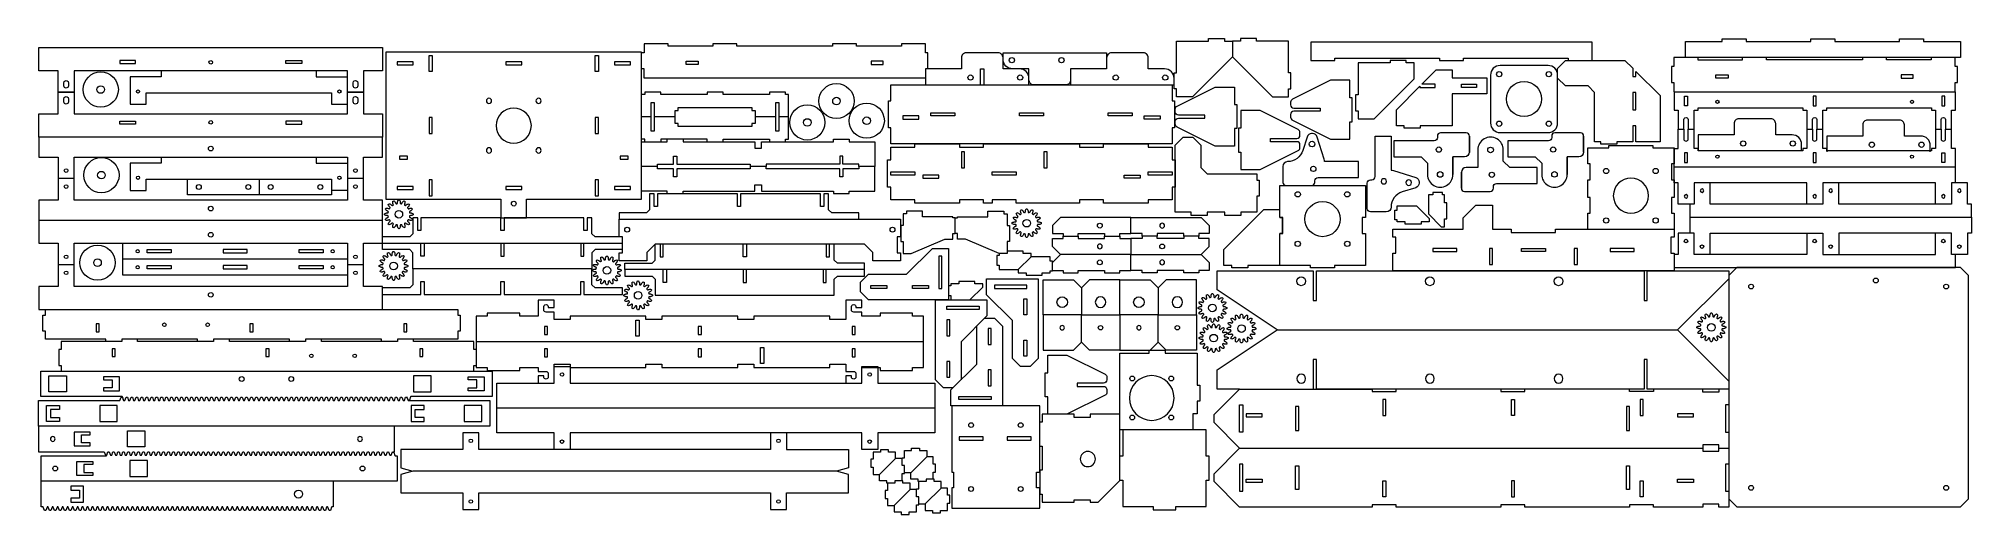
# Model space of a CAD drawing. Header units: millimetres. Extents: x -605 to 605, y -148 to 150.
import ezdxf
from ezdxf.lldxf.tags import DXFTag

# ---------------------------------------------------------------- set-up
doc = ezdxf.new("R2010")
doc.units = ezdxf.units.MM
doc.header["$MEASUREMENT"] = 0
doc.layers.add('Default', color=7, linetype='Continuous')
doc.layers.add('PHOTOGATE_OBSTRU', color=7, linetype='Continuous')
tags = doc.linetypes.add('New Line1', pattern=[4.6, 3.1, -1.5]).pattern_tags.tags
tags[6:7] = [DXFTag(74, 4), DXFTag(75, 0), DXFTag(340, '0'), DXFTag(46, 1.0), DXFTag(50, 0.0), DXFTag(44, 0.0), DXFTag(45, 0.0)]
tags[4:5] = [DXFTag(74, 4), DXFTag(75, 0), DXFTag(340, '0'), DXFTag(46, 1.0), DXFTag(50, 0.0), DXFTag(44, 0.0), DXFTag(45, 0.0)]

msp = doc.modelspace()

# ---------------------------------------------------------------- linework, layer by layer
at = {"layer": 'Default', "color": 250, "lineweight": 9}
for points in [[(117.3375, 113.2596), (107.3376, 113.2596), (107.3376, 118.2597), (105.8376, 118.2596), (105.8376, 128.2596), (107.3376, 128.2596), (107.3376, 148.2596), (127.3376, 148.2596), (127.3377, 149.7596), (137.3376, 149.7596), (137.3376, 148.2596), (142.3376, 148.2596), (142.3376, 138.2596), (117.3375, 113.2596)], [(167.3376, 113.2596), (177.3376, 113.2596), (177.3376, 118.2596), (178.8376, 118.2596), (178.8376, 128.2596), (177.3376, 128.2595), (177.3376, 148.2596), (157.3376, 148.2596), (157.3376, 149.7596), (147.3376, 149.7596), (147.3376, 148.2596), (142.3376, 148.2596), (142.3376, 138.2596), (167.3376, 113.2596)], [(597.7321, 148.0343), (597.7321, 138.0343), (425.7321, 138.0343), (425.7321, 148.0343), (448.7321, 148.0343), (448.7321, 149.5343), (463.7321, 149.5343), (463.7321, 148.0343), (504.2321, 148.0343), (504.2321, 149.5343), (519.2321, 149.5343), (519.2321, 148.0343), (559.7321, 148.0343), (559.7321, 149.5343), (574.7321, 149.5343), (574.7321, 148.0343), (597.7321, 148.0343)], [(-27.2452, 137.8454), (-27.2452, 130.8454), (-49.8388, 130.8454), (-49.8388, 120.849), (-15.2452, 120.8454), (-15.2453, 130.8427), (-13.2452, 130.8427), (-13.2452, 120.8452), (14.9995, 120.8423), (14.9994, 124.84)], [(-4.2452, 140.8454), (-24.2452, 140.8453)], [(-1.2453, 136.84), (-1.2453, 140.8346), (63.5929, 140.8346), (63.5929, 130.8346), (40.9994, 130.8346), (40.9994, 120.8346), (105.8376, 120.8346), (105.8376, 124.8292)], [(8.9994, 130.84), (-1.2452, 130.84), (-1.2452, 137.8454)], [(86.5929, 140.8346), (66.5929, 140.8346)], [(99.8376, 130.8292), (89.5929, 130.8292), (89.5929, 137.8346)], [(425.7321, 138.0343), (418.4991, 138.0343), (418.4991, 132.2843), (416.9991, 132.2843), (416.9991, 122.2843), (418.4991, 122.2843), (418.4991, 116.5343), (594.4991, 116.5343), (594.4991, 122.2843), (595.9991, 122.2843), (595.9991, 132.2843), (594.4991, 132.2843), (594.4991, 138.0343)], [(433.4991, 138.0343), (433.4991, 136.5343), (461.4991, 136.5343), (461.4991, 138.0343)], [(536.4991, 138.0343), (536.4991, 136.5343), (476.4991, 136.5343), (476.4991, 138.0343)], [(579.4991, 138.0343), (579.4991, 136.5343), (551.4991, 136.5343), (551.4991, 138.0343)], [(-527.8727, 129.6448), (-527.8727, 125.8626), (-547.3914, 125.8626), (-547.3914, 108.6448), (-537.3914, 108.6448), (-537.3914, 115.8648), (-421.3914, 115.8648), (-421.3914, 108.6448), (-411.3914, 108.6448)], [(-430.9101, 129.6448), (-430.9101, 125.8626), (-411.3914, 125.8626)], [(14.9994, 123.8346), (14.9994, 130.84), (4.7547, 130.84)], [(203.2833, 123.5449), (179.8112, 111.8088)], [(204.1777, 86.756), (215.7056, 86.756), (215.7056, 97.756), (217.2056, 97.756), (217.2056, 112.756), (215.7056, 112.756), (215.7056, 123.756), (204.1777, 123.756)], [(259.546, 119.2526), (269.046, 119.2526), (269.046, 121.2526), (260.8368, 121.2526), (269.8368, 130.2526), (279.8368, 130.2526), (279.8368, 125.2526), (301.546, 125.2526), (301.546, 115.2526), (279.8368, 115.2526), (279.8368, 95.2526), (259.8368, 95.2526), (259.8368, 93.7526), (249.8368, 93.7526), (249.8368, 95.2526), (244.8368, 95.2526), (244.8368, 105.2526), (259.546, 119.9617), (259.546, 119.2526)], [(303.7531, 126.931), (303.7531, 96.931)], [(339.7531, 132.931), (309.7531, 132.931)], [(345.7531, 96.931), (345.7531, 126.931)], [(-71.4613, 110.8346), (-71.4613, 120.8346), (104.5387, 120.8346), (104.5387, 110.8346), (106.0387, 110.8346), (106.0387, 93.8346), (104.5387, 93.8346), (104.5387, 83.8346), (-71.4613, 83.8346), (-71.4613, 93.8346), (-72.9613, 93.8346), (-72.9613, 110.8346), (-71.4613, 110.8346)], [(37.9994, 120.8346), (17.9994, 120.8346)], [(107.6189, 107.4914), (131.091, 119.2275)], [(131.9854, 119.4386), (143.5133, 119.4386), (143.5133, 108.4386), (145.0133, 108.4386), (145.0133, 93.4386), (143.5133, 93.4386), (143.5133, 82.4386), (131.9854, 82.4386)], [(178.7056, 110.0199), (178.7056, 108.256)], [(106.5133, 103.9386), (106.5133, 105.7026)], [(106.5133, 96.1747), (106.5133, 97.9386)], [(108.5133, 99.9386), (125.0133, 99.9386), (125.0133, 101.9386), (108.5133, 101.9386)], [(159.0799, 104.7402), (147.5521, 104.7402), (147.5521, 93.7402), (146.0521, 93.7402), (146.0521, 78.7402), (147.5521, 78.7402), (147.5521, 67.7402), (159.0799, 67.7402)], [(183.4465, 92.793), (159.9744, 104.529)], [(178.7056, 102.256), (178.7056, 100.4921)], [(179.8112, 98.7031), (203.2833, 86.9672)], [(180.7056, 106.256), (197.2056, 106.256), (197.2056, 104.256), (180.7056, 104.256)], [(479.1739, 99.5343), (459.1739, 99.5343)], [(126.5387, 65.1228), (157.5387, 65.1228), (157.5387, 61.1218), (159.0387, 61.1218), (159.0387, 51.1218), (157.5387, 51.1218), (157.5387, 41.1218), (147.5387, 41.1218), (147.5387, 39.1218), (137.5387, 39.1218), (137.5387, 41.1218), (126.5387, 41.1218), (126.5387, 39.1218), (116.5387, 39.1218), (116.5387, 41.1218), (106.5387, 41.1218), (106.5387, 83.1228), (111.5387, 88.1228), (117.5387, 88.1228), (122.5387, 83.1228), (122.5387, 69.1228), (126.5387, 65.1228)], [(131.091, 82.6498), (107.6189, 94.3858)], [(182.5521, 85.2402), (166.0521, 85.2402), (166.0521, 87.2402), (182.5521, 87.2402)], [(184.5521, 89.2402), (184.5521, 91.0041)], [(188.9448, 88.1698), (186.2998, 79.754)], [(192.4031, 90.2703), (191.8067, 90.2703)], [(199.6449, 74.2342), (195.2651, 88.1698)], [(231.5804, 63.3533), (231.5804, 88.6968), (241.5627, 88.6968), (241.5627, 67.4876)], [(268.5216, 85.7289), (243.1781, 85.7289), (243.1781, 75.7289), (260.2716, 75.7289), (264.2716, 71.7289), (264.2716, 64.7289)], [(270.5216, 88.7289), (270.5216, 87.7289)], [(288.5216, 90.7289), (272.5216, 90.7289)], [(290.5216, 78.7467), (290.5216, 88.7289), (290.5216, 78.7467)], [(309.7531, 90.931), (339.7531, 90.931)], [(340.0198, 85.7526), (314.6763, 85.7526), (314.6763, 75.7526), (331.7698, 75.7526), (335.7698, 71.7526), (335.7698, 64.7526)], [(342.0198, 88.7526), (342.0198, 87.7526)], [(360.0198, 90.7526), (344.0198, 90.7526)], [(362.0198, 78.7704), (362.0198, 88.7526), (362.0198, 78.7704)], [(456.1739, 96.5343), (456.1739, 89.5343), (433.5804, 89.5343), (433.5804, 79.5343)], [(492.4186, 89.5289), (482.1739, 89.5289), (482.1739, 96.5343)], [(594.5804, 59.5343), (594.5804, 69.5343), (594.5804, 81.0343), (592.0804, 81.0343), (592.0804, 93.0343)], [(-527.8727, 75.6448), (-527.8727, 71.8626), (-547.3914, 71.8626), (-547.3914, 54.6448), (-537.3914, 54.6448), (-537.3914, 61.8648), (-421.3914, 61.8648), (-421.3914, 51.8648), (-466.3914, 51.8648), (-466.3914, 61.8648)], [(-430.91, 75.6448), (-430.91, 71.8626), (-411.3914, 71.8626)], [(159.9744, 67.9513), (183.4465, 79.6874)], [(184.5521, 81.4762), (184.5521, 83.2402)], [(195.8549, 62.7703), (221.1984, 62.7703), (221.1984, 72.7526), (199.9892, 72.7526)], [(287.0153, 75.7289), (280.2716, 75.7289), (280.2716, 64.7289), (280.2716, 75.7289)], [(295.7693, 80.0717), (295.7692, 69.0717), (289.0255, 69.0717)], [(307.5193, 59.0717), (332.8628, 59.0717), (332.8628, 69.0717), (315.7693, 69.0717), (311.7693, 73.0717), (311.7693, 80.0717)], [(358.5135, 75.7526), (351.7698, 75.7526), (351.7698, 64.7526), (351.7698, 75.7526)], [(498.4186, 79.5343), (498.4186, 83.5289)], [(-466.3914, 51.8648), (-511.3914, 51.8648), (-511.3914, 61.8648)], [(173.8549, 69.7526), (173.8549, 59.7703)], [(193.8549, 59.7703), (193.8549, 60.7703)], [(228.5804, 61.3533), (229.5804, 61.3533)], [(243.0443, 67.1433), (256.9799, 62.7635)], [(285.5193, 66.0539), (285.5193, 56.0717), (285.5193, 66.0539)], [(501.5804, 46.0443), (501.5804, 59.5343), (431.0804, 59.5343), (431.0804, 46.0443), (421.0804, 46.0443), (421.0804, 59.5343), (418.5804, 59.5343), (418.5804, 69.5343), (594.5804, 69.5343)], [(-411.3914, 54.6448), (-421.3914, 54.6448)], [(-91.3935, 36.6448), (-91.3935, 40.6448), (-108.3935, 40.6448), (-110.3935, 42.6448), (-110.3935, 52.6448), (-113.3935, 52.6448), (-113.3935, 44.6448), (-115.3935, 44.6448), (-115.3935, 52.6448), (-165.3935, 52.6448), (-165.3935, 44.6448), (-167.3935, 44.6448), (-167.3935, 52.6448), (-217.3935, 52.6448), (-217.3935, 44.6448), (-219.3935, 44.6448), (-219.3935, 52.6448), (-222.3935, 52.6448), (-222.3935, 42.6448), (-224.3935, 40.6448), (-241.3935, 40.6448), (-241.3935, 36.6448)], [(191.1535, 6.2703), (191.1535, 7.7703), (171.8535, 7.7703), (171.8535, 27.7703), (173.8535, 27.7703), (173.8535, 37.7703), (171.8535, 37.7703), (171.8535, 57.7703), (225.4535, 57.7703), (225.4535, 37.7703), (223.4535, 37.7703), (223.4535, 27.7703), (225.4535, 27.7703), (225.4535, 7.7703), (206.1535, 7.7703), (206.1535, 6.2703), (191.1535, 6.2703)], [(226.5804, 43.3533), (226.5804, 59.3533)], [(256.9799, 56.4432), (248.5641, 53.7982)], [(259.0804, 59.9015), (259.0804, 59.3051)], [(272.954, 31.969), (274.954, 31.969), (274.954, 36.969), (276.454, 36.969), (276.454, 46.969), (274.954, 46.969), (274.954, 51.969), (273.704, 51.969), (273.704, 53.469), (267.704, 53.469), (267.704, 51.969), (264.954, 51.969), (264.954, 39.969), (272.954, 31.969)], [(287.5192, 54.0717), (303.5193, 54.0717)], [(305.5193, 56.0717), (305.5193, 57.0717)], [(582.0804, 46.0443), (582.0804, 59.5343), (511.5804, 59.5343), (511.5804, 46.0343), (441.0804, 46.0343), (441.0804, 59.5343)], [(604.5804, 38.0343), (604.5804, 46.0343), (602.0804, 46.0343), (602.0804, 59.5343), (592.0804, 59.5343), (592.0804, 46.0343), (521.5804, 46.0343), (521.5804, 59.5343)], [(-241.3935, 25.6448), (-241.3935, 36.6448), (-65.3935, 36.6448), (-65.3935, 25.6448), (-67.3935, 25.6448), (-67.3935, 15.6448), (-65.3935, 15.6448), (-65.3935, 10.6448), (-82.6735, 10.6448), (-82.6735, 15.8519), (-87.9664, 21.1448), (-218.8206, 21.1448), (-224.1135, 15.8519), (-224.1135, 10.6448), (-241.3935, 10.6448), (-241.3935, 15.6448), (-239.3935, 15.6448), (-239.3935, 25.6448), (-256.3935, 25.6448), (-258.3935, 27.6448), (-258.3935, 37.6448), (-261.3935, 37.6448), (-261.3935, 29.6448), (-263.3935, 29.6448), (-263.3935, 37.6448), (-313.3935, 37.6448), (-313.3935, 29.6448), (-315.3935, 29.6448), (-315.3935, 37.6448), (-365.3935, 37.6448), (-365.3935, 29.6448), (-367.3935, 29.6448), (-367.3935, 37.6448), (-370.3935, 37.6448), (-370.3935, 27.6448), (-372.3935, 25.6448), (-389.3935, 25.6448)], [(-31.1952, 37.6622), (-32.6952, 37.6622), (-32.6952, 38.1622), (-51.6952, 38.1622), (-51.6952, 41.6622), (-61.6952, 41.6622), (-61.6952, 40.1622), (-63.6952, 40.1622), (-63.6952, 32.6622), (-65.1952, 32.6622), (-65.1952, 22.6622), (-63.6952, 22.6622), (-63.6952, 15.1622), (-58.6952, 15.1622), (-37.6952, 24.1622), (-32.6952, 24.1622), (-32.6952, 27.6622), (-31.1952, 27.6622)], [(-0.6952, 40.1622), (1.3048, 40.1622), (1.3048, 32.6622), (2.8048, 32.6622), (2.8048, 22.6622), (1.3048, 22.6622), (1.3048, 15.1622), (-3.6952, 15.1622), (-24.6952, 24.1622), (-29.6952, 24.1622), (-29.6952, 27.6622), (-31.1952, 27.6622), (-31.1952, 37.6622), (-29.6952, 37.6622), (-29.6952, 38.1622), (-10.6952, 38.1622), (-10.6952, 41.6622), (-0.6952, 41.6622), (-0.6952, 40.1622)], [(78.8048, 37.6786), (34.8048, 37.6786), (29.8048, 32.6786), (29.8048, 27.6786), (36.3048, 27.6786), (36.3048, 26.1786)], [(85.8048, 26.1786), (85.8048, 27.6786), (78.8048, 27.6786), (78.8048, 37.6786), (122.8048, 37.6786), (127.8048, 32.6786), (127.8048, 27.6786), (121.3048, 27.6786), (121.3048, 26.1786)], [(171.8535, 7.7703), (151.8535, 7.7703), (151.8535, 6.2703), (141.8535, 6.2703), (141.8535, 7.7703), (136.8535, 7.7703), (136.8535, 17.7703), (161.8535, 42.7703), (171.8535, 42.7703)], [(171.8535, 37.7703), (173.3535, 37.7703), (173.3535, 27.7703), (171.8535, 27.7703)], [(238.5627, 41.3533), (228.5804, 41.3533)], [(265.4099, 37.0457), (265.4099, 35.0457), (260.4099, 35.0457), (260.4099, 33.5457), (250.4099, 33.5457), (250.4099, 35.0457), (245.4099, 35.0457), (245.4099, 36.2957), (243.9099, 36.2957), (243.9099, 42.2957), (245.4099, 42.2957), (245.4099, 45.0457), (257.4099, 45.0457), (265.4099, 37.0457)], [(428.5804, 28.0343), (428.5804, 38.0343), (428.5804, 46.0343)], [(428.5804, 38.0343), (604.5804, 38.0343), (604.5804, 28.0343), (602.0804, 28.0343), (602.0804, 14.5443), (592.0804, 14.5443), (592.0804, 28.0343), (521.5804, 28.0343), (521.5804, 14.5443)], [(122.8048, 14.6786), (127.8048, 9.6786), (127.8048, 4.6786), (121.3048, 4.6786), (121.3048, 3.1786), (111.8048, 3.1786), (111.8048, 4.6786), (95.3048, 4.6786), (95.3048, 3.1786), (85.8048, 3.1786), (85.8048, 4.6786), (78.8048, 4.6786), (78.8048, 14.6786), (34.8048, 14.6786), (29.8048, 19.6786), (29.8048, 24.6786), (36.3048, 24.6786), (36.3048, 26.1786), (45.8048, 26.1786), (45.8048, 24.6786), (62.3048, 24.6786), (62.3048, 26.1786), (71.8048, 26.1786), (71.8048, 24.6786), (78.8048, 24.6786)], [(45.8048, 26.1786), (45.8048, 27.6786), (62.3048, 27.6786), (62.3048, 26.1786)], [(71.8048, 26.1786), (71.8048, 27.6786), (78.8048, 27.6786)], [(127.8048, 19.6786), (127.8048, 24.6786), (121.3048, 24.6786), (121.3048, 26.1786), (111.8048, 26.1786), (111.8048, 24.6786), (95.3048, 24.6786), (95.3048, 26.1786), (85.8048, 26.1786), (85.8048, 24.6786), (78.8048, 24.6786), (78.8048, 14.6786), (122.8048, 14.6786), (127.8048, 19.6786)], [(111.8048, 26.1786), (111.8048, 27.6786), (95.3048, 27.6786), (95.3048, 26.1786)], [(501.5804, 28.0343), (501.5804, 14.5343), (431.0804, 14.5343), (431.0804, 28.0343), (421.0804, 28.0343), (421.0804, 14.5343), (418.5804, 14.5343), (418.5804, 6.5343), (594.5804, 6.5343), (594.5804, 14.5343)], [(441.0804, 14.5443), (441.0804, 28.0343), (511.5804, 28.0343), (511.5804, 14.5343), (582.0804, 14.5343), (582.0804, 28.0343)], [(-370.3935, 5.6448), (-370.3935, 15.6448), (-372.3935, 17.6448), (-389.3935, 17.6448), (-389.3935, 21.6448), (-239.3935, 21.6448)], [(-363.3935, 21.6448), (-363.3935, 13.6448), (-365.3935, 13.6448), (-365.3935, 21.6448)], [(-315.3935, 21.6448), (-315.3935, 13.6448), (-313.3935, 13.6448), (-313.3935, 21.6448)], [(-265.3935, 21.6448), (-265.3935, 13.6448), (-263.3935, 13.6448), (-263.3935, 21.6448)], [(-239.3935, 17.6448), (-256.3935, 17.6448), (-258.3935, 15.6448), (-258.3935, 5.6448)], [(-87.8206, 5.1448), (-237.8206, 5.1448), (-237.8206, 1.1448), (-220.8206, 1.1448), (-218.8206, -0.8552), (-218.8206, -10.8552), (-106.8206, -10.8552), (-106.8206, -0.8552), (-104.8206, 1.1448), (-87.8206, 1.1448), (-87.8206, 5.1448), (-87.8206, 9.1448), (-104.8206, 9.1448), (-106.8206, 11.1448), (-106.8206, 21.1448)], [(-237.8206, 5.1448), (-237.8206, 9.1448), (-220.8206, 9.1448), (-218.8206, 11.1448), (-218.8206, 21.1448)], [(-215.8206, 21.1448), (-215.8206, 13.1448), (-213.8206, 13.1448), (-213.8206, 21.1448)], [(-161.8206, 21.1448), (-161.8206, 13.1448), (-163.8206, 13.1448), (-163.8206, 21.1448)], [(-111.8206, 21.1448), (-111.8206, 13.1448), (-109.8206, 13.1448), (-109.8206, 21.1448)], [(-3.6952, 15.1622), (-3.6952, 13.9122), (-5.1952, 13.9122), (-5.1952, 7.9122), (-3.6952, 7.9122), (-3.6952, 5.1622), (8.3048, 5.1622), (16.3048, 13.1622), (16.3048, 15.1622), (11.3048, 15.1622), (11.3048, 16.6622), (1.3048, 16.6622)], [(8.3048, 5.1622), (8.3048, 3.1622), (13.3048, 3.1622), (13.3048, 1.6622), (23.3048, 1.6622), (23.3048, 3.1622), (28.3048, 3.1622), (28.3048, 4.4122), (29.8048, 4.4122), (29.8048, 10.4122), (28.3048, 10.4122), (28.3048, 13.1622), (16.3048, 13.1622), (8.3048, 5.1622)], [(34.8048, 14.6786), (29.8048, 9.6786)], [(-389.3935, -10.3552), (-365.3935, -10.3552), (-365.3935, -2.3552), (-363.3935, -2.3552), (-363.3935, -10.3552), (-315.3935, -10.3552), (-315.3935, -2.3552), (-313.3935, -2.3552), (-313.3935, -10.3552), (-265.3935, -10.3552), (-265.3935, -2.3552), (-263.3935, -2.3552), (-263.3935, -10.3552), (-239.3935, -10.3552), (-239.3935, -6.3552), (-256.3935, -6.3552), (-258.3935, -4.3552), (-258.3935, 5.6448), (-370.3935, 5.6448), (-370.3935, -4.3552), (-372.3935, -6.3552), (-389.3935, -6.3552)], [(-211.8206, 5.1448), (-211.8206, -2.8552), (-213.8206, -2.8552), (-213.8206, 5.1448)], [(-163.8206, 5.1448), (-163.8206, -2.8552), (-161.8206, -2.8552), (-161.8206, 5.1448)], [(-113.8206, 5.1448), (-113.8206, -2.8552), (-111.8206, -2.8552), (-111.8206, 5.1448)], [(29.8048, 4.6786), (36.3048, 4.6786), (36.3048, 3.1786), (45.8048, 3.1786), (45.8048, 4.6786), (62.3048, 4.6786), (62.3048, 3.1786), (71.8048, 3.1786), (71.8048, 4.6786), (78.8048, 4.6786)], [(170.2183, -32.6154), (132.8017, -7.6154), (132.8017, 4.3846), (192.8017, 4.3846), (192.8017, -14.1154), (194.8017, -14.1154), (194.8017, 4.3846), (399.8017, 4.3846), (399.8017, -14.1154), (401.8017, -14.1154), (401.8017, 4.3846), (452.8017, 4.3846), (452.8017, -0.6154), (420.8017, -32.6154)], [(597.8017, 6.5343), (457.8017, 6.5343), (452.8017, 1.5343), (452.8017, -138.4657), (457.8017, -143.4657), (597.8017, -143.4657), (602.8017, -138.4657), (602.8017, 1.5343), (597.8017, 6.5343)], [(-21.9163, -13.7839), (-13.9163, -5.7839), (-13.9163, -3.7839), (-18.9163, -3.7839), (-18.9163, -2.2839), (-28.9163, -2.2839), (-28.9163, -3.7839), (-33.9163, -3.7839), (-33.9163, -5.0339), (-35.4163, -5.0339)], [(-35.4163, -11.0339), (-33.9163, -11.0339), (-33.9163, -13.7839)], [(47.7904, -6.2501), (47.7904, -23.2501), (23.7904, -23.2501), (23.7904, -1.2501), (42.7904, -1.2501), (47.7904, -6.2501)], [(23.7904, -23.2501), (23.7904, -45.2501), (42.7904, -45.2501), (47.7904, -40.2501), (47.7904, -23.2501), (71.7904, -23.2501), (71.7904, -1.2501), (52.7904, -1.2501), (47.7904, -6.2501)], [(71.7904, -1.2501), (90.7904, -1.2501), (95.7904, -6.2501), (95.7904, -23.2501), (71.7904, -23.2501), (71.7904, -45.2501), (52.7904, -45.2501), (47.7904, -40.2501)], [(71.7904, -45.2501), (90.7904, -45.2501), (95.7904, -40.2501), (95.7904, -23.2501), (119.7904, -23.2501), (119.7904, -1.2501), (100.7904, -1.2501), (95.7904, -6.2501)], [(119.7904, -23.2501), (119.7904, -45.2501), (100.7904, -45.2501), (95.7904, -40.2501)], [(146.8017, -106.6154), (130.8017, -90.6154), (130.8017, -85.6154), (146.8017, -69.6154), (132.8017, -69.6154), (132.8017, -57.6154), (170.2183, -32.6154), (420.8017, -32.6154), (452.8017, -64.6154), (452.8017, -69.6154), (401.8017, -69.6154), (401.8017, -51.1154), (399.8017, -51.1154), (399.8017, -69.6154), (194.8017, -69.6154), (194.8017, -51.1154), (192.8017, -51.1154), (192.8017, -69.6154)], [(38.2293, -85.4513), (26.7014, -85.4512), (26.7014, -74.4512), (25.2014, -74.4512), (25.2014, -59.4512), (26.7014, -59.4512), (26.7014, -48.4512), (38.2293, -48.4512)], [(39.1237, -48.6623), (62.5958, -60.3984)], [(61.7014, -65.9512), (45.2014, -65.9512), (45.2014, -67.9512), (61.7014, -67.9512)], [(63.7014, -62.1872), (63.7014, -63.9512)], [(63.7014, -69.9512), (63.7014, -71.7151)], [(146.8017, -69.6154), (229.8017, -69.6154), (229.8017, -71.1154), (244.8017, -71.1154), (244.8017, -69.6154)], [(452.8017, -69.6154), (452.8017, -79.6154), (450.8017, -79.6154), (450.8017, -96.6154), (452.8017, -96.6154), (452.8017, -106.6154)], [(62.5958, -73.504), (39.1237, -85.24)], [(-83.9177, -113.5959), (-83.9177, -118.5959), (-82.4177, -118.5959), (-82.4177, -123.0959), (-78.4177, -123.0959), (-68.4177, -113.0959), (-68.4177, -109.0959), (-72.9177, -109.0959), (-72.9177, -107.5959), (-77.9177, -107.5959), (-77.9177, -109.0959), (-82.4177, -109.0959), (-82.4177, -113.5959), (-83.9177, -113.5959)], [(-64.4177, -127.0959), (-64.4177, -122.5959), (-62.9177, -122.5959), (-62.9177, -117.5959), (-64.4177, -117.5959), (-64.4177, -112.5959), (-62.9177, -112.5959), (-62.9177, -108.0959), (-58.4177, -108.0959), (-58.4177, -106.5959), (-53.4177, -106.5959), (-53.4177, -108.0959), (-48.9177, -108.0959), (-48.9177, -112.0959), (-58.9177, -122.0959), (-62.9177, -122.0959)], [(436.5517, -108.6154), (446.5517, -108.6154), (446.5517, -106.6154), (452.8017, -106.6154), (452.8017, -116.6154), (450.8017, -116.6154), (450.8017, -133.6154), (452.8017, -133.6154), (452.8017, -143.6154), (446.5517, -143.6154), (446.5517, -141.6154), (436.5517, -141.6154), (436.5517, -143.6154), (405.8017, -143.6154), (405.8017, -142.1154), (390.8017, -142.1154), (390.8017, -143.6154), (325.3017, -143.6154), (325.3017, -142.1154), (310.3017, -142.1154), (310.3017, -143.6154), (244.8017, -143.6154), (244.8017, -142.1154), (229.8017, -142.1154), (229.8017, -143.6154), (146.8017, -143.6154), (130.8017, -127.6154), (130.8017, -122.6154), (146.8017, -106.6154), (436.5517, -106.6154), (436.5517, -108.6154)], [(-64.4177, -113.0959), (-68.4177, -113.0959)], [(-44.9177, -126.0959), (-44.9177, -121.5959), (-43.4177, -121.5959), (-43.4177, -116.5959), (-44.9177, -116.5959), (-44.9177, -112.0959), (-48.9177, -112.0959)], [(-73.4177, -128.5959), (-73.4177, -133.0959), (-74.9177, -133.0959), (-74.9177, -138.0959), (-73.4177, -138.0959), (-73.4177, -142.5959), (-69.4177, -142.5959), (-59.4177, -132.5959), (-59.4177, -128.5959), (-63.9177, -128.5959), (-63.9177, -127.0959), (-68.9177, -127.0959), (-68.9177, -128.5959), (-73.9177, -128.5959), (-73.9177, -127.0959), (-78.4177, -127.0959), (-78.4177, -123.0959)], [(-69.4177, -142.5959), (-69.4177, -146.5959), (-64.9177, -146.5959), (-64.9177, -148.0959), (-59.9177, -148.0959), (-59.9177, -146.5959), (-55.4177, -146.5959), (-55.4177, -142.0959), (-53.9177, -142.0959), (-53.9177, -137.0959), (-55.4177, -137.0959), (-55.4177, -132.0959), (-53.9177, -132.0959), (-53.9177, -127.5959)], [(-55.4177, -132.5959), (-59.4177, -132.5959)], [(-53.9177, -141.5959), (-49.9177, -141.5959), (-39.9177, -131.5959), (-39.9177, -127.5959), (-44.4177, -127.5959), (-44.4177, -126.0959), (-49.4177, -126.0959), (-49.4177, -127.5959), (-54.4177, -127.5959), (-54.4177, -126.0959), (-58.9177, -126.0959), (-58.9177, -122.0959)], [(-49.9177, -141.5959), (-49.9177, -145.5959), (-45.4177, -145.5959), (-45.4177, -147.0959), (-40.4177, -147.0959), (-40.4177, -145.5959), (-35.9177, -145.5959), (-35.9177, -141.0959), (-34.4177, -141.0959), (-34.4177, -136.0959), (-35.9177, -136.0959), (-35.9177, -131.5959), (-39.9177, -131.5959)]]:
    msp.add_lwpolyline(points, dxfattribs=at)
at = {"layer": 'Default', "color": 240, "lineweight": 9}
for points in [[(295.046, 119.2526), (285.546, 119.2526), (285.546, 121.2526), (295.046, 121.2526), (295.046, 119.2526)], [(444.7851, 125.0613), (444.7851, 127.0613), (452.3764, 127.0613), (452.3764, 125.0613), (444.7851, 125.0613)], [(560.6218, 127.0613), (560.6218, 125.0613), (568.2131, 125.0613), (568.2131, 127.0613), (560.6218, 127.0613)], [(-53.9613, 101.3346), (-63.9613, 101.3346), (-63.9613, 99.3346), (-53.9613, 99.3346), (-53.9613, 101.3346)], [(-46.4613, 103.3346), (-31.4613, 103.3346), (-31.4613, 101.3346), (-46.4613, 101.3346), (-46.4613, 103.3346)], [(24.0387, 101.3346), (9.0387, 101.3346), (9.0387, 103.3346), (24.0387, 103.3346), (24.0387, 101.3346)], [(64.5387, 101.3346), (64.5387, 103.3346), (79.5387, 103.3346), (79.5387, 101.3346), (64.5387, 101.3346)], [(97.0387, 99.3346), (87.0387, 99.3346), (87.0387, 101.3346), (97.0387, 101.3346), (97.0387, 99.3346)], [(310.3017, -69.6154), (310.3017, -71.1154), (325.3017, -71.1154), (325.3017, -69.6154)], [(405.8017, -69.6154), (405.8017, -71.1154), (390.8017, -71.1154), (390.8017, -69.6154)], [(446.5517, -69.6154), (446.5517, -71.6154), (436.5517, -71.6154), (436.5517, -69.6154)], [(-591.5783, -79.8747), (-591.5783, -82.3747), (-597.0783, -82.3747), (-597.0783, -87.3747), (-591.5783, -87.3747), (-591.5783, -89.8747), (-599.5783, -89.8747), (-599.5783, -79.8747), (-591.5783, -79.8747)], [(-555.3773, -89.8747), (-555.3773, -79.8747), (-566.3773, -79.8747), (-566.3773, -89.8747), (-555.3773, -89.8747)], [(-363.4783, -89.8747), (-363.4783, -87.3747), (-368.9783, -87.3747), (-368.9783, -82.3747), (-363.4783, -82.3747), (-363.4783, -79.8747), (-371.4783, -79.8747), (-371.4783, -89.8747), (-363.4783, -89.8747)], [(-327.2776, -79.8747), (-338.2809, -79.8747), (-338.2809, -89.8747), (-327.2776, -89.8747), (-327.2776, -79.8747)], [(148.8017, -96.6154), (146.8017, -96.6154), (146.8017, -79.6154), (148.8017, -79.6154), (148.8017, -96.6154)], [(181.8017, -80.6154), (181.8017, -95.6154), (183.8017, -95.6154), (183.8017, -80.6154), (181.8017, -80.6154)], [(236.3017, -86.1154), (238.3017, -86.1154), (238.3017, -76.1154), (236.3017, -76.1154), (236.3017, -86.1154)], [(316.8017, -86.1154), (316.8017, -76.1154), (318.8017, -76.1154), (318.8017, -86.1154), (316.8017, -86.1154)], [(390.8017, -95.6154), (390.8017, -80.6154), (388.8017, -80.6154), (388.8017, -95.6154), (390.8017, -95.6154)], [(397.3017, -86.1154), (399.3017, -86.1154), (399.3017, -76.1154), (397.3017, -76.1154), (397.3017, -86.1154)], [(-577.7795, -98.3747), (-572.2795, -98.3747), (-572.2795, -96.5552), (-582.2795, -96.5552), (-582.2795, -105.1942), (-572.2795, -105.1942), (-572.2795, -103.3747), (-577.7795, -103.3747), (-577.7795, -98.3747)], [(-538.0822, -95.8747), (-538.0822, -105.8747), (-549.0822, -105.8747), (-549.0822, -95.8747), (-538.0822, -95.8747)], [(150.8017, -87.1154), (160.8017, -87.1154), (160.8017, -85.1154), (150.8017, -85.1154), (150.8017, -87.1154)], [(420.8017, -87.1154), (430.8017, -87.1154), (430.8017, -85.1154), (420.8017, -85.1154), (420.8017, -87.1154)], [(446.5517, -106.6154), (446.5517, -104.6154), (436.5517, -104.6154), (436.5517, -106.6154)], [(148.8017, -116.6154), (146.8017, -116.6154), (146.8017, -133.6154), (148.8017, -133.6154), (148.8017, -116.6154)], [(181.8017, -132.6154), (181.8017, -117.6154), (183.8017, -117.6154), (183.8017, -132.6154), (181.8017, -132.6154)], [(390.8017, -117.6154), (390.8017, -132.6154), (388.8017, -132.6154), (388.8017, -117.6154), (390.8017, -117.6154)], [(-584.5212, -130.3968), (-584.5212, -132.8968), (-579.0212, -132.8968), (-579.0212, -137.8968), (-584.5212, -137.8968), (-584.5212, -140.3968), (-576.5212, -140.3968), (-576.5212, -130.3968), (-584.5212, -130.3968)], [(150.8017, -126.1154), (160.8017, -126.1154), (160.8017, -128.1154), (150.8017, -128.1154), (150.8017, -126.1154)], [(236.3017, -127.1154), (238.3017, -127.1154), (238.3017, -137.1154), (236.3017, -137.1154), (236.3017, -127.1154)], [(316.8017, -127.1154), (316.8017, -137.1154), (318.8017, -137.1154), (318.8017, -127.1154), (316.8017, -127.1154)], [(397.3017, -127.1154), (399.3017, -127.1154), (399.3017, -137.1154), (397.3017, -137.1154), (397.3017, -127.1154)], [(420.8017, -126.1154), (430.8017, -126.1154), (430.8017, -128.1154), (420.8017, -128.1154), (420.8017, -126.1154)]]:
    msp.add_lwpolyline(points, dxfattribs=at)
at = {"layer": 'Default', "color": 250, "linetype": 'New Line1', "lineweight": 9}
msp.add_lwpolyline([(295.7692, 80.0717), (295.7692, 69.0717)], dxfattribs=at)
at = {"layer": 'Default', "lineweight": 9}
for points in [[(-373.1902, -76.8747), (-322.2778, -76.8747), (-322.2778, -92.8747), (-604.5804, -92.8747), (-604.5804, -76.8747), (-554.021, -76.8747)], [(-553.7861, -76.7102), (-553.027, -74.6247), (-552.1842, -74.6247), (-551.4251, -76.7102)], [(-551.1902, -76.8747), (-550.8982, -76.8747)], [(-550.6633, -76.7102), (-549.9042, -74.6247), (-549.0614, -74.6247), (-548.3023, -76.7102)], [(-548.0674, -76.8747), (-547.7754, -76.8747)], [(-547.5405, -76.7102), (-546.7814, -74.6247), (-545.9386, -74.6247), (-545.1795, -76.7102)], [(-544.9446, -76.8747), (-544.6526, -76.8747)], [(-544.4177, -76.7102), (-543.6586, -74.6247), (-542.8158, -74.6247), (-542.0567, -76.7102)], [(-541.8218, -76.8747), (-541.5298, -76.8747)], [(-541.2949, -76.7102), (-540.5358, -74.6247), (-539.6929, -74.6247), (-538.9339, -76.7102)], [(-538.699, -76.8747), (-538.407, -76.8747)], [(-538.1721, -76.7102), (-537.413, -74.6247), (-536.5701, -74.6247), (-535.8111, -76.7102)], [(-535.5762, -76.8747), (-535.2842, -76.8747)], [(-535.0493, -76.7102), (-534.2902, -74.6247), (-533.4473, -74.6247), (-532.6883, -76.7102)], [(-532.4533, -76.8747), (-532.1614, -76.8747)], [(-531.9264, -76.7102), (-531.1674, -74.6247), (-530.3245, -74.6247), (-529.5655, -76.7102)], [(-529.3305, -76.8747), (-529.0386, -76.8747)], [(-528.8036, -76.7102), (-528.0446, -74.6247), (-527.2017, -74.6247), (-526.4427, -76.7102)], [(-526.2077, -76.8747), (-525.9158, -76.8747)], [(-525.6808, -76.7102), (-524.9218, -74.6247), (-524.0789, -74.6247), (-523.3199, -76.7102)], [(-523.0849, -76.8747), (-522.7929, -76.8747)], [(-522.558, -76.7102), (-521.799, -74.6247), (-520.9561, -74.6247), (-520.197, -76.7102)], [(-519.9621, -76.8747), (-519.6701, -76.8747)], [(-519.4352, -76.7102), (-518.6762, -74.6247), (-517.8333, -74.6247), (-517.0742, -76.7102)], [(-516.8393, -76.8747), (-516.5473, -76.8747)], [(-516.3124, -76.7102), (-515.5533, -74.6247), (-514.7105, -74.6247), (-513.9514, -76.7102)], [(-513.7165, -76.8747), (-513.4245, -76.8747)], [(-513.1896, -76.7102), (-512.4305, -74.6247), (-511.5877, -74.6247), (-510.8286, -76.7102)], [(-510.5937, -76.8747), (-510.3017, -76.8747)], [(-510.0668, -76.7102), (-509.3077, -74.6247), (-508.4649, -74.6247), (-507.7058, -76.7102)], [(-507.4709, -76.8747), (-507.1789, -76.8747)], [(-506.944, -76.7102), (-506.1849, -74.6247), (-505.3421, -74.6247), (-504.583, -76.7102)], [(-504.3481, -76.8747), (-504.0561, -76.8747)], [(-503.8212, -76.7102), (-503.0621, -74.6247), (-502.2193, -74.6247), (-501.4602, -76.7102)], [(-501.2253, -76.8747), (-500.9333, -76.8747)], [(-500.6984, -76.7102), (-499.9393, -74.6247), (-499.0965, -74.6247), (-498.3374, -76.7102)], [(-498.1025, -76.8747), (-497.8105, -76.8747)], [(-497.5756, -76.7102), (-496.8165, -74.6247), (-495.9736, -74.6247), (-495.2146, -76.7102)], [(-494.9797, -76.8747), (-494.6877, -76.8747)], [(-494.4528, -76.7102), (-493.6937, -74.6247), (-492.8508, -74.6247), (-492.0918, -76.7102)], [(-491.8569, -76.8747), (-491.5649, -76.8747)], [(-491.33, -76.7102), (-490.5709, -74.6247), (-489.728, -74.6247), (-488.969, -76.7102)], [(-488.7341, -76.8747), (-488.4421, -76.8747)], [(-488.2071, -76.7102), (-487.4481, -74.6247), (-486.6052, -74.6247), (-485.8462, -76.7102)], [(-485.6112, -76.8747), (-485.3193, -76.8747)], [(-485.0843, -76.7102), (-484.3253, -74.6247), (-483.4824, -74.6247), (-482.7234, -76.7102)], [(-482.4884, -76.8747), (-482.1965, -76.8747)], [(-481.9615, -76.7102), (-481.2025, -74.6247), (-480.3596, -74.6247), (-479.6006, -76.7102)], [(-479.3656, -76.8747), (-479.0736, -76.8747)], [(-478.8387, -76.7102), (-478.0797, -74.6247), (-477.2368, -74.6247), (-476.4777, -76.7102)], [(-476.2428, -76.8747), (-475.9508, -76.8747)], [(-475.7159, -76.7102), (-474.9569, -74.6247), (-474.114, -74.6247), (-473.3549, -76.7102)], [(-473.12, -76.8747), (-472.828, -76.8747)], [(-472.5931, -76.7102), (-471.834, -74.6247), (-470.9912, -74.6247), (-470.2321, -76.7102)], [(-469.9972, -76.8747), (-469.7052, -76.8747)], [(-469.4703, -76.7102), (-468.7112, -74.6247), (-467.8684, -74.6247), (-467.1093, -76.7102)], [(-466.8744, -76.8747), (-466.5824, -76.8747)], [(-466.3475, -76.7102), (-465.5884, -74.6247), (-464.7456, -74.6247), (-463.9865, -76.7102)], [(-463.7516, -76.8747), (-463.4596, -76.8747)], [(-463.2247, -76.7102), (-462.4656, -74.6247), (-461.6228, -74.6247), (-460.8637, -76.7102)], [(-460.6288, -76.8747), (-460.3368, -76.8747)], [(-460.1019, -76.7102), (-459.3428, -74.6247), (-458.5, -74.6247), (-457.7409, -76.7102)], [(-457.506, -76.8747), (-457.214, -76.8747)], [(-456.9791, -76.7102), (-456.22, -74.6247), (-455.3772, -74.6247), (-454.6181, -76.7102)], [(-454.3832, -76.8747), (-454.0912, -76.8747)], [(-453.8563, -76.7102), (-453.0972, -74.6247), (-452.2544, -74.6247), (-451.4953, -76.7102)], [(-451.2604, -76.8747), (-450.9684, -76.8747)], [(-450.7335, -76.7102), (-449.9744, -74.6247), (-449.1315, -74.6247), (-448.3725, -76.7102)], [(-448.1376, -76.8747), (-447.8456, -76.8747)], [(-447.6107, -76.7102), (-446.8516, -74.6247), (-446.0087, -74.6247), (-445.2497, -76.7102)], [(-445.0148, -76.8747), (-444.7228, -76.8747)], [(-444.4878, -76.7102), (-443.7288, -74.6247), (-442.8859, -74.6247), (-442.1269, -76.7102)], [(-441.8919, -76.8747), (-441.6, -76.8747)], [(-441.365, -76.7102), (-440.606, -74.6247), (-439.7631, -74.6247), (-439.0041, -76.7102)], [(-438.7691, -76.8747), (-438.4772, -76.8747)], [(-438.2422, -76.7102), (-437.4832, -74.6247), (-436.6403, -74.6247), (-435.8813, -76.7102)], [(-435.6463, -76.8747), (-435.3544, -76.8747)], [(-435.1194, -76.7102), (-434.3604, -74.6247), (-433.5175, -74.6247), (-432.7584, -76.7102)], [(-432.5235, -76.8747), (-432.2315, -76.8747)], [(-431.9966, -76.7102), (-431.2376, -74.6247), (-430.3947, -74.6247), (-429.6356, -76.7102)], [(-429.4007, -76.8747), (-429.1087, -76.8747)], [(-428.8738, -76.7102), (-428.1148, -74.6247), (-427.2719, -74.6247), (-426.5128, -76.7102)], [(-426.2779, -76.8747), (-425.9859, -76.8747)], [(-425.751, -76.7102), (-424.9919, -74.6247), (-424.1491, -74.6247), (-423.39, -76.7102)], [(-423.1551, -76.8747), (-422.8631, -76.8747)], [(-422.6282, -76.7102), (-421.8691, -74.6247), (-421.0263, -74.6247), (-420.2672, -76.7102)], [(-420.0323, -76.8747), (-419.7403, -76.8747)], [(-419.5054, -76.7102), (-418.7463, -74.6247), (-417.9035, -74.6247), (-417.1444, -76.7102)], [(-416.9095, -76.8747), (-416.6175, -76.8747)], [(-416.3826, -76.7102), (-415.6235, -74.6247), (-414.7807, -74.6247), (-414.0216, -76.7102)], [(-413.7867, -76.8747), (-413.4947, -76.8747)], [(-413.2598, -76.7102), (-412.5007, -74.6247), (-411.6579, -74.6247), (-410.8988, -76.7102)], [(-410.6639, -76.8747), (-410.3719, -76.8747)], [(-410.137, -76.7102), (-409.3779, -74.6247), (-408.5351, -74.6247), (-407.776, -76.7102)], [(-407.5411, -76.8747), (-407.2491, -76.8747)], [(-407.0142, -76.7102), (-406.2551, -74.6247), (-405.4122, -74.6247), (-404.6532, -76.7102)], [(-404.4183, -76.8747), (-404.1263, -76.8747)], [(-403.8914, -76.7102), (-403.1323, -74.6247), (-402.2894, -74.6247), (-401.5304, -76.7102)], [(-401.2955, -76.8747), (-401.0035, -76.8747)], [(-400.7685, -76.7102), (-400.0095, -74.6247), (-399.1666, -74.6247), (-398.4076, -76.7102)], [(-398.1726, -76.8747), (-397.8807, -76.8747)], [(-397.6457, -76.7102), (-396.8867, -74.6247), (-396.0438, -74.6247), (-395.2848, -76.7102)], [(-395.0498, -76.8747), (-394.7579, -76.8747)], [(-394.5229, -76.7102), (-393.7639, -74.6247), (-392.921, -74.6247), (-392.162, -76.7102)], [(-391.927, -76.8747), (-391.6351, -76.8747)], [(-391.4001, -76.7102), (-390.6411, -74.6247), (-389.7982, -74.6247), (-389.0391, -76.7102)], [(-388.8042, -76.8747), (-388.5122, -76.8747)], [(-388.2773, -76.7102), (-387.5183, -74.6247), (-386.6754, -74.6247), (-385.9163, -76.7102)], [(-385.6814, -76.8747), (-385.3894, -76.8747)], [(-385.1545, -76.7102), (-384.3955, -74.6247), (-383.5526, -74.6247), (-382.7935, -76.7102)], [(-382.5586, -76.8747), (-382.2666, -76.8747)], [(-382.0317, -76.7102), (-381.2726, -74.6247), (-380.4298, -74.6247), (-379.6707, -76.7102)], [(-379.4358, -76.8747), (-379.1438, -76.8747)], [(-378.9089, -76.7102), (-378.1498, -74.6247), (-377.307, -74.6247), (-376.5479, -76.7102)], [(-376.313, -76.8747), (-376.021, -76.8747)], [(-375.7861, -76.7102), (-375.027, -74.6247), (-374.1842, -74.6247), (-373.4251, -76.7102)], [(-383.0137, -108.8747), (-381.9136, -108.8747), (-381.9136, -92.8747), (-604.5804, -92.8747), (-604.5804, -108.8747), (-563.8446, -108.8747)], [(-563.6096, -109.0392), (-562.8506, -111.1247), (-562.0077, -111.1247), (-561.2486, -109.0392)], [(-561.0137, -108.8747), (-560.7217, -108.8747)], [(-560.4868, -109.0392), (-559.7278, -111.1247), (-558.8849, -111.1247), (-558.1258, -109.0392)], [(-557.8909, -108.8747), (-557.5989, -108.8747)], [(-557.364, -109.0392), (-556.605, -111.1247), (-555.7621, -111.1247), (-555.003, -109.0392)], [(-554.7681, -108.8747), (-554.4761, -108.8747)], [(-554.2412, -109.0392), (-553.4821, -111.1247), (-552.6393, -111.1247), (-551.8802, -109.0392)], [(-551.6453, -108.8747), (-551.3533, -108.8747)], [(-551.1184, -109.0392), (-550.3593, -111.1247), (-549.5165, -111.1247), (-548.7574, -109.0392)], [(-548.5225, -108.8747), (-548.2305, -108.8747)], [(-547.9956, -109.0392), (-547.2365, -111.1247), (-546.3937, -111.1247), (-545.6346, -109.0392)], [(-545.3997, -108.8747), (-545.1077, -108.8747)], [(-544.8728, -109.0392), (-544.1137, -111.1247), (-543.2709, -111.1247), (-542.5118, -109.0392)], [(-542.2769, -108.8747), (-541.9849, -108.8747)], [(-541.75, -109.0392), (-540.9909, -111.1247), (-540.1481, -111.1247), (-539.389, -109.0392)], [(-539.1541, -108.8747), (-538.8621, -108.8747)], [(-538.6272, -109.0392), (-537.8681, -111.1247), (-537.0253, -111.1247), (-536.2662, -109.0392)], [(-536.0313, -108.8747), (-535.7393, -108.8747)], [(-535.5044, -109.0392), (-534.7453, -111.1247), (-533.9024, -111.1247), (-533.1434, -109.0392)], [(-532.9085, -108.8747), (-532.6165, -108.8747)], [(-532.3816, -109.0392), (-531.6225, -111.1247), (-530.7796, -111.1247), (-530.0206, -109.0392)], [(-529.7857, -108.8747), (-529.4937, -108.8747)], [(-529.2588, -109.0392), (-528.4997, -111.1247), (-527.6568, -111.1247), (-526.8978, -109.0392)], [(-526.6628, -108.8747), (-526.3709, -108.8747)], [(-526.1359, -109.0392), (-525.3769, -111.1247), (-524.534, -111.1247), (-523.775, -109.0392)], [(-523.54, -108.8747), (-523.2481, -108.8747)], [(-523.0131, -109.0392), (-522.2541, -111.1247), (-521.4112, -111.1247), (-520.6522, -109.0392)], [(-520.4172, -108.8747), (-520.1253, -108.8747)], [(-519.8903, -109.0392), (-519.1313, -111.1247), (-518.2884, -111.1247), (-517.5294, -109.0392)], [(-517.2944, -108.8747), (-517.0024, -108.8747)], [(-516.7675, -109.0392), (-516.0085, -111.1247), (-515.1656, -111.1247), (-514.4065, -109.0392)], [(-514.1716, -108.8747), (-513.8796, -108.8747)], [(-513.6447, -109.0392), (-512.8857, -111.1247), (-512.0428, -111.1247), (-511.2837, -109.0392)], [(-511.0488, -108.8747), (-510.7568, -108.8747)], [(-510.5219, -109.0392), (-509.7628, -111.1247), (-508.92, -111.1247), (-508.1609, -109.0392)], [(-507.926, -108.8747), (-507.634, -108.8747)], [(-507.3991, -109.0392), (-506.64, -111.1247), (-505.7972, -111.1247), (-505.0381, -109.0392)], [(-504.8032, -108.8747), (-504.5112, -108.8747)], [(-504.2763, -109.0392), (-503.5172, -111.1247), (-502.6744, -111.1247), (-501.9153, -109.0392)], [(-501.6804, -108.8747), (-501.3884, -108.8747)], [(-501.1535, -109.0392), (-500.3944, -111.1247), (-499.5516, -111.1247), (-498.7925, -109.0392)], [(-498.5576, -108.8747), (-498.2656, -108.8747)], [(-498.0307, -109.0392), (-497.2716, -111.1247), (-496.4288, -111.1247), (-495.6697, -109.0392)], [(-495.4348, -108.8747), (-495.1428, -108.8747)], [(-494.9079, -109.0392), (-494.1488, -111.1247), (-493.306, -111.1247), (-492.5469, -109.0392)], [(-492.312, -108.8747), (-492.02, -108.8747)], [(-491.7851, -109.0392), (-491.026, -111.1247), (-490.1831, -111.1247), (-489.4241, -109.0392)], [(-489.1892, -108.8747), (-488.8972, -108.8747)], [(-488.6623, -109.0392), (-487.9032, -111.1247), (-487.0603, -111.1247), (-486.3013, -109.0392)], [(-486.0664, -108.8747), (-485.7744, -108.8747)], [(-485.5395, -109.0392), (-484.7804, -111.1247), (-483.9375, -111.1247), (-483.1785, -109.0392)], [(-482.9436, -108.8747), (-482.6516, -108.8747)], [(-482.4166, -109.0392), (-481.6576, -111.1247), (-480.8147, -111.1247), (-480.0557, -109.0392)], [(-479.8207, -108.8747), (-479.5288, -108.8747)], [(-479.2938, -109.0392), (-478.5348, -111.1247), (-477.6919, -111.1247), (-476.9329, -109.0392)], [(-476.6979, -108.8747), (-476.406, -108.8747)], [(-476.171, -109.0392), (-475.412, -111.1247), (-474.5691, -111.1247), (-473.8101, -109.0392)], [(-473.5751, -108.8747), (-473.2831, -108.8747)], [(-473.0482, -109.0392), (-472.2892, -111.1247), (-471.4463, -111.1247), (-470.6872, -109.0392)], [(-470.4523, -108.8747), (-470.1603, -108.8747)], [(-469.9254, -109.0392), (-469.1664, -111.1247), (-468.3235, -111.1247), (-467.5644, -109.0392)], [(-467.3295, -108.8747), (-467.0375, -108.8747)], [(-466.8026, -109.0392), (-466.0435, -111.1247), (-465.2007, -111.1247), (-464.4416, -109.0392)], [(-464.2067, -108.8747), (-463.9147, -108.8747)], [(-463.6798, -109.0392), (-462.9207, -111.1247), (-462.0779, -111.1247), (-461.3188, -109.0392)], [(-461.0839, -108.8747), (-460.7919, -108.8747)], [(-460.557, -109.0392), (-459.7979, -111.1247), (-458.9551, -111.1247), (-458.196, -109.0392)], [(-457.9611, -108.8747), (-457.6691, -108.8747)], [(-457.4342, -109.0392), (-456.6751, -111.1247), (-455.8323, -111.1247), (-455.0732, -109.0392)], [(-454.8383, -108.8747), (-454.5463, -108.8747)], [(-454.3114, -109.0392), (-453.5523, -111.1247), (-452.7095, -111.1247), (-451.9504, -109.0392)], [(-451.7155, -108.8747), (-451.4235, -108.8747)], [(-451.1886, -109.0392), (-450.4295, -111.1247), (-449.5867, -111.1247), (-448.8276, -109.0392)], [(-448.5927, -108.8747), (-448.3007, -108.8747)], [(-448.0658, -109.0392), (-447.3067, -111.1247), (-446.4639, -111.1247), (-445.7048, -109.0392)], [(-445.4699, -108.8747), (-445.1779, -108.8747)], [(-444.943, -109.0392), (-444.1839, -111.1247), (-443.341, -111.1247), (-442.582, -109.0392)], [(-442.3471, -108.8747), (-442.0551, -108.8747)], [(-441.8202, -109.0392), (-441.0611, -111.1247), (-440.2182, -111.1247), (-439.4592, -109.0392)], [(-439.2243, -108.8747), (-438.9323, -108.8747)], [(-438.6973, -109.0392), (-437.9383, -111.1247), (-437.0954, -111.1247), (-436.3364, -109.0392)], [(-436.1014, -108.8747), (-435.8095, -108.8747)], [(-435.5745, -109.0392), (-434.8155, -111.1247), (-433.9726, -111.1247), (-433.2136, -109.0392)], [(-432.9786, -108.8747), (-432.6867, -108.8747)], [(-432.4517, -109.0392), (-431.6927, -111.1247), (-430.8498, -111.1247), (-430.0908, -109.0392)], [(-429.8558, -108.8747), (-429.5639, -108.8747)], [(-429.3289, -109.0392), (-428.5699, -111.1247), (-427.727, -111.1247), (-426.9679, -109.0392)], [(-426.733, -108.8747), (-426.441, -108.8747)], [(-426.2061, -109.0392), (-425.4471, -111.1247), (-424.6042, -111.1247), (-423.8451, -109.0392)], [(-423.6102, -108.8747), (-423.3182, -108.8747)], [(-423.0833, -109.0392), (-422.3243, -111.1247), (-421.4814, -111.1247), (-420.7223, -109.0392)], [(-420.4874, -108.8747), (-420.1954, -108.8747)], [(-419.9605, -109.0392), (-419.2014, -111.1247), (-418.3586, -111.1247), (-417.5995, -109.0392)], [(-417.3646, -108.8747), (-417.0726, -108.8747)], [(-416.8377, -109.0392), (-416.0786, -111.1247), (-415.2358, -111.1247), (-414.4767, -109.0392)], [(-414.2418, -108.8747), (-413.9498, -108.8747)], [(-413.7149, -109.0392), (-412.9558, -111.1247), (-412.113, -111.1247), (-411.3539, -109.0392)], [(-411.119, -108.8747), (-410.827, -108.8747)], [(-410.5921, -109.0392), (-409.833, -111.1247), (-408.9902, -111.1247), (-408.2311, -109.0392)], [(-407.9962, -108.8747), (-407.7042, -108.8747)], [(-407.4693, -109.0392), (-406.7102, -111.1247), (-405.8674, -111.1247), (-405.1083, -109.0392)], [(-404.8734, -108.8747), (-404.5814, -108.8747)], [(-404.3465, -109.0392), (-403.5874, -111.1247), (-402.7446, -111.1247), (-401.9855, -109.0392)], [(-401.7506, -108.8747), (-401.4586, -108.8747)], [(-401.2237, -109.0392), (-400.4646, -111.1247), (-399.6217, -111.1247), (-398.8627, -109.0392)], [(-398.6278, -108.8747), (-398.3358, -108.8747)], [(-398.1009, -109.0392), (-397.3418, -111.1247), (-396.4989, -111.1247), (-395.7399, -109.0392)], [(-395.505, -108.8747), (-395.213, -108.8747)], [(-394.9781, -109.0392), (-394.219, -111.1247), (-393.3761, -111.1247), (-392.6171, -109.0392)], [(-392.3821, -108.8747), (-392.0902, -108.8747)], [(-391.8552, -109.0392), (-391.0962, -111.1247), (-390.2533, -111.1247), (-389.4943, -109.0392)], [(-389.2593, -108.8747), (-388.9674, -108.8747)], [(-388.7324, -109.0392), (-387.9734, -111.1247), (-387.1305, -111.1247), (-386.3715, -109.0392)], [(-386.1365, -108.8747), (-385.8446, -108.8747)], [(-385.6096, -109.0392), (-384.8506, -111.1247), (-384.0077, -111.1247), (-383.2486, -109.0392)], [(-601.9193, -143.3968), (-603.0194, -143.3968), (-603.0194, -127.3968)], [(-420.3526, -127.3968), (-420.3526, -143.3968), (-421.0885, -143.3968)], [(-599.3234, -143.5613), (-600.0825, -145.6468), (-600.9253, -145.6468), (-601.6844, -143.5613)], [(-598.7965, -143.3968), (-599.0885, -143.3968)], [(-596.2006, -143.5613), (-596.9596, -145.6468), (-597.8025, -145.6468), (-598.5616, -143.5613)], [(-595.6737, -143.3968), (-595.9657, -143.3968)], [(-593.0778, -143.5613), (-593.8368, -145.6468), (-594.6797, -145.6468), (-595.4388, -143.5613)], [(-592.5509, -143.3968), (-592.8429, -143.3968)], [(-589.955, -143.5613), (-590.714, -145.6468), (-591.5569, -145.6468), (-592.3159, -143.5613)], [(-589.4281, -143.3968), (-589.72, -143.3968)], [(-586.8322, -143.5613), (-587.5912, -145.6468), (-588.4341, -145.6468), (-589.1931, -143.5613)], [(-586.3053, -143.3968), (-586.5972, -143.3968)], [(-583.7094, -143.5613), (-584.4684, -145.6468), (-585.3113, -145.6468), (-586.0703, -143.5613)], [(-583.1824, -143.3968), (-583.4744, -143.3968)], [(-580.5865, -143.5613), (-581.3456, -145.6468), (-582.1885, -145.6468), (-582.9475, -143.5613)], [(-580.0596, -143.3968), (-580.3516, -143.3968)], [(-577.4637, -143.5613), (-578.2228, -145.6468), (-579.0657, -145.6468), (-579.8247, -143.5613)], [(-576.9368, -143.3968), (-577.2288, -143.3968)], [(-574.3409, -143.5613), (-575.1, -145.6468), (-575.9429, -145.6468), (-576.7019, -143.5613)], [(-573.814, -143.3968), (-574.106, -143.3968)], [(-571.2181, -143.5613), (-571.9772, -145.6468), (-572.82, -145.6468), (-573.5791, -143.5613)], [(-570.6912, -143.3968), (-570.9832, -143.3968)], [(-568.0953, -143.5613), (-568.8544, -145.6468), (-569.6972, -145.6468), (-570.4563, -143.5613)], [(-567.5684, -143.3968), (-567.8604, -143.3968)], [(-564.9725, -143.5613), (-565.7316, -145.6468), (-566.5744, -145.6468), (-567.3335, -143.5613)], [(-564.4456, -143.3968), (-564.7376, -143.3968)], [(-561.8497, -143.5613), (-562.6088, -145.6468), (-563.4516, -145.6468), (-564.2107, -143.5613)], [(-561.3228, -143.3968), (-561.6148, -143.3968)], [(-558.7269, -143.5613), (-559.486, -145.6468), (-560.3288, -145.6468), (-561.0879, -143.5613)], [(-558.2, -143.3968), (-558.492, -143.3968)], [(-555.6041, -143.5613), (-556.3632, -145.6468), (-557.206, -145.6468), (-557.9651, -143.5613)], [(-555.0772, -143.3968), (-555.3692, -143.3968)], [(-552.4813, -143.5613), (-553.2403, -145.6468), (-554.0832, -145.6468), (-554.8423, -143.5613)], [(-551.9544, -143.3968), (-552.2464, -143.3968)], [(-549.3585, -143.5613), (-550.1175, -145.6468), (-550.9604, -145.6468), (-551.7195, -143.5613)], [(-548.8316, -143.3968), (-549.1236, -143.3968)], [(-546.2357, -143.5613), (-546.9947, -145.6468), (-547.8376, -145.6468), (-548.5966, -143.5613)], [(-545.7088, -143.3968), (-546.0007, -143.3968)], [(-543.1129, -143.5613), (-543.8719, -145.6468), (-544.7148, -145.6468), (-545.4738, -143.5613)], [(-542.586, -143.3968), (-542.8779, -143.3968)], [(-539.9901, -143.5613), (-540.7491, -145.6468), (-541.592, -145.6468), (-542.351, -143.5613)], [(-539.4632, -143.3968), (-539.7551, -143.3968)], [(-536.8672, -143.5613), (-537.6263, -145.6468), (-538.4692, -145.6468), (-539.2282, -143.5613)], [(-536.3403, -143.3968), (-536.6323, -143.3968)], [(-533.7444, -143.5613), (-534.5035, -145.6468), (-535.3464, -145.6468), (-536.1054, -143.5613)], [(-533.2175, -143.3968), (-533.5095, -143.3968)], [(-530.6216, -143.5613), (-531.3807, -145.6468), (-532.2236, -145.6468), (-532.9826, -143.5613)], [(-530.0947, -143.3968), (-530.3867, -143.3968)], [(-527.4988, -143.5613), (-528.2579, -145.6468), (-529.1007, -145.6468), (-529.8598, -143.5613)], [(-526.9719, -143.3968), (-527.2639, -143.3968)], [(-524.376, -143.5613), (-525.1351, -145.6468), (-525.9779, -145.6468), (-526.737, -143.5613)], [(-523.8491, -143.3968), (-524.1411, -143.3968)], [(-521.2532, -143.5613), (-522.0123, -145.6468), (-522.8551, -145.6468), (-523.6142, -143.5613)], [(-520.7263, -143.3968), (-521.0183, -143.3968)], [(-518.1304, -143.5613), (-518.8895, -145.6468), (-519.7323, -145.6468), (-520.4914, -143.5613)], [(-517.6035, -143.3968), (-517.8955, -143.3968)], [(-515.0076, -143.5613), (-515.7667, -145.6468), (-516.6095, -145.6468), (-517.3686, -143.5613)], [(-514.4807, -143.3968), (-514.7727, -143.3968)], [(-511.8848, -143.5613), (-512.6439, -145.6468), (-513.4867, -145.6468), (-514.2458, -143.5613)], [(-511.3579, -143.3968), (-511.6499, -143.3968)], [(-508.762, -143.5613), (-509.521, -145.6468), (-510.3639, -145.6468), (-511.123, -143.5613)], [(-508.2351, -143.3968), (-508.5271, -143.3968)], [(-505.6392, -143.5613), (-506.3982, -145.6468), (-507.2411, -145.6468), (-508.0002, -143.5613)], [(-505.1123, -143.3968), (-505.4043, -143.3968)], [(-502.5164, -143.5613), (-503.2754, -145.6468), (-504.1183, -145.6468), (-504.8774, -143.5613)], [(-501.9895, -143.3968), (-502.2814, -143.3968)], [(-499.3936, -143.5613), (-500.1526, -145.6468), (-500.9955, -145.6468), (-501.7545, -143.5613)], [(-498.8667, -143.3968), (-499.1586, -143.3968)], [(-496.2708, -143.5613), (-497.0298, -145.6468), (-497.8727, -145.6468), (-498.6317, -143.5613)], [(-495.7439, -143.3968), (-496.0358, -143.3968)], [(-493.148, -143.5613), (-493.907, -145.6468), (-494.7499, -145.6468), (-495.5089, -143.5613)], [(-492.621, -143.3968), (-492.913, -143.3968)], [(-490.0251, -143.5613), (-490.7842, -145.6468), (-491.6271, -145.6468), (-492.3861, -143.5613)], [(-489.4982, -143.3968), (-489.7902, -143.3968)], [(-486.9023, -143.5613), (-487.6614, -145.6468), (-488.5043, -145.6468), (-489.2633, -143.5613)], [(-486.3754, -143.3968), (-486.6674, -143.3968)], [(-483.7795, -143.5613), (-484.5386, -145.6468), (-485.3814, -145.6468), (-486.1405, -143.5613)], [(-483.2526, -143.3968), (-483.5446, -143.3968)], [(-480.6567, -143.5613), (-481.4158, -145.6468), (-482.2586, -145.6468), (-483.0177, -143.5613)], [(-480.1298, -143.3968), (-480.4218, -143.3968)], [(-477.5339, -143.5613), (-478.293, -145.6468), (-479.1358, -145.6468), (-479.8949, -143.5613)], [(-477.007, -143.3968), (-477.299, -143.3968)], [(-474.4111, -143.5613), (-475.1702, -145.6468), (-476.013, -145.6468), (-476.7721, -143.5613)], [(-473.8842, -143.3968), (-474.1762, -143.3968)], [(-471.2883, -143.5613), (-472.0474, -145.6468), (-472.8902, -145.6468), (-473.6493, -143.5613)], [(-470.7614, -143.3968), (-471.0534, -143.3968)], [(-468.1655, -143.5613), (-468.9246, -145.6468), (-469.7674, -145.6468), (-470.5265, -143.5613)], [(-467.6386, -143.3968), (-467.9306, -143.3968)], [(-465.0427, -143.5613), (-465.8017, -145.6468), (-466.6446, -145.6468), (-467.4037, -143.5613)], [(-464.5158, -143.3968), (-464.8078, -143.3968)], [(-461.9199, -143.5613), (-462.6789, -145.6468), (-463.5218, -145.6468), (-464.2809, -143.5613)], [(-461.393, -143.3968), (-461.685, -143.3968)], [(-458.7971, -143.5613), (-459.5561, -145.6468), (-460.399, -145.6468), (-461.1581, -143.5613)], [(-458.2702, -143.3968), (-458.5622, -143.3968)], [(-455.6743, -143.5613), (-456.4333, -145.6468), (-457.2762, -145.6468), (-458.0352, -143.5613)], [(-455.1474, -143.3968), (-455.4393, -143.3968)], [(-452.5515, -143.5613), (-453.3105, -145.6468), (-454.1534, -145.6468), (-454.9124, -143.5613)], [(-452.0246, -143.3968), (-452.3165, -143.3968)], [(-449.4287, -143.5613), (-450.1877, -145.6468), (-451.0306, -145.6468), (-451.7896, -143.5613)], [(-448.9017, -143.3968), (-449.1937, -143.3968)], [(-446.3058, -143.5613), (-447.0649, -145.6468), (-447.9078, -145.6468), (-448.6668, -143.5613)], [(-445.7789, -143.3968), (-446.0709, -143.3968)], [(-443.183, -143.5613), (-443.9421, -145.6468), (-444.785, -145.6468), (-445.544, -143.5613)], [(-442.6561, -143.3968), (-442.9481, -143.3968)], [(-440.0602, -143.5613), (-440.8193, -145.6468), (-441.6621, -145.6468), (-442.4212, -143.5613)], [(-439.5333, -143.3968), (-439.8253, -143.3968)], [(-436.9374, -143.5613), (-437.6965, -145.6468), (-438.5393, -145.6468), (-439.2984, -143.5613)], [(-436.4105, -143.3968), (-436.7025, -143.3968)], [(-433.8146, -143.5613), (-434.5737, -145.6468), (-435.4165, -145.6468), (-436.1756, -143.5613)], [(-433.2877, -143.3968), (-433.5797, -143.3968)], [(-430.6918, -143.5613), (-431.4509, -145.6468), (-432.2937, -145.6468), (-433.0528, -143.5613)], [(-430.1649, -143.3968), (-430.4569, -143.3968)], [(-427.569, -143.5613), (-428.3281, -145.6468), (-429.1709, -145.6468), (-429.93, -143.5613)], [(-427.0421, -143.3968), (-427.3341, -143.3968)], [(-424.4462, -143.5613), (-425.2053, -145.6468), (-426.0481, -145.6468), (-426.8072, -143.5613)], [(-423.9193, -143.3968), (-424.2113, -143.3968)], [(-421.3234, -143.5613), (-422.0825, -145.6468), (-422.9253, -145.6468), (-423.6844, -143.5613)]]:
    msp.add_lwpolyline(points, dxfattribs=at)
at = {"layer": 'Default', "color": 250, "lineweight": 9}
for points, knots in [([(-24.2452, 140.8453), (-25.041, 140.8454), (-25.804, 140.5293), (-26.3666, 139.9667), (-26.9292, 139.4041), (-27.2452, 138.6411), (-27.2452, 137.8454)], [0, 0, 0, 0, 1, 1, 1, 2, 2, 2, 2]), ([(-1.2452, 137.8454), (-1.2452, 138.6411), (-1.5613, 139.4041), (-2.1239, 139.9667), (-2.6865, 140.5293), (-3.4496, 140.8454), (-4.2452, 140.8454)], [0, 0, 0, 0, 1, 1, 1, 2, 2, 2, 2]), ([(4.7547, 130.84), (3.1634, 130.84), (1.6373, 131.4721), (0.5121, 132.5973), (-0.6131, 133.7226), (-1.2453, 135.2487), (-1.2453, 136.84)], [0, 0, 0, 0, 1, 1, 1, 2, 2, 2, 2]), ([(66.5929, 140.8346), (65.7973, 140.8346), (65.0342, 140.5185), (64.4716, 139.9559), (63.909, 139.3932), (63.5929, 138.6302), (63.5929, 137.8346)], [0, 0, 0, 0, 1, 1, 1, 2, 2, 2, 2]), ([(89.5929, 137.8346), (89.5929, 138.6302), (89.2769, 139.3932), (88.7143, 139.9559), (88.1517, 140.5185), (87.3886, 140.8346), (86.5929, 140.8346)], [0, 0, 0, 0, 1, 1, 1, 2, 2, 2, 2]), ([(-554.7173, 117.9019), (-554.7173, 123.977), (-559.6422, 128.9019), (-565.7173, 128.9019), (-571.7924, 128.9019), (-576.7173, 123.9771), (-576.7173, 117.9019), (-576.7173, 111.8268), (-571.7925, 106.9019), (-565.7174, 106.9019), (-559.6422, 106.9019), (-554.7174, 111.8267), (-554.7173, 117.9019)], [0, 0, 0, 0, 1, 1, 1, 2, 2, 2, 3, 3, 3, 4, 4, 4, 4]), ([(-94.4272, 110.6485), (-94.4272, 116.7236), (-99.3521, 121.6485), (-105.4272, 121.6485), (-111.5023, 121.6485), (-116.4272, 116.7237), (-116.4272, 110.6485), (-116.4272, 104.5734), (-111.5024, 99.6485), (-105.4273, 99.6485), (-99.3521, 99.6485), (-94.4273, 104.5733), (-94.4272, 110.6485)], [0, 0, 0, 0, 1, 1, 1, 2, 2, 2, 3, 3, 3, 4, 4, 4, 4]), ([(14.9994, 124.84), (14.9994, 126.4313), (14.3671, 127.9574), (13.242, 129.0827), (12.1168, 130.2079), (10.5908, 130.84), (8.9994, 130.84)], [0, 0, 0, 0, 1, 1, 1, 2, 2, 2, 2]), ([(17.9994, 120.8346), (17.2037, 120.8346), (16.4406, 121.1507), (15.878, 121.7133), (15.3154, 122.2759), (14.9994, 123.039), (14.9994, 123.8346)], [0, 0, 0, 0, 1, 1, 1, 2, 2, 2, 2]), ([(40.9994, 123.8346), (40.9994, 123.039), (40.6833, 122.2759), (40.1207, 121.7133), (39.5581, 121.1507), (38.795, 120.8346), (37.9994, 120.8346)], [0, 0, 0, 0, 1, 1, 1, 2, 2, 2, 2]), ([(105.8376, 124.8292), (105.8376, 126.4205), (105.2054, 127.9466), (104.0802, 129.0719), (102.955, 130.1971), (101.4289, 130.8292), (99.8376, 130.8292)], [0, 0, 0, 0, 1, 1, 1, 2, 2, 2, 2]), ([(309.7531, 132.931), (308.1618, 132.931), (306.6357, 132.2989), (305.5105, 131.1737), (304.3853, 130.0485), (303.7531, 128.5223), (303.7531, 126.931)], [0, 0, 0, 0, 1, 1, 1, 2, 2, 2, 2]), ([(345.7531, 126.931), (345.7531, 128.5223), (345.121, 130.0485), (343.9958, 131.1737), (342.8705, 132.2989), (341.3444, 132.931), (339.7531, 132.931)], [0, 0, 0, 0, 1, 1, 1, 2, 2, 2, 2]), ([(-75.4854, 98.352), (-75.4854, 104.4271), (-80.4103, 109.352), (-86.4854, 109.352), (-92.5605, 109.352), (-97.4854, 104.4272), (-97.4854, 98.352), (-97.4854, 92.2769), (-92.5606, 87.352), (-86.4855, 87.352), (-80.4103, 87.352), (-75.4855, 92.2768), (-75.4854, 98.352)], [0, 0, 0, 0, 1, 1, 1, 2, 2, 2, 3, 3, 3, 4, 4, 4, 4]), ([(-112.6756, 97.2694), (-112.6756, 103.3444), (-117.6005, 108.2694), (-123.6756, 108.2694), (-129.7507, 108.2694), (-134.6756, 103.3446), (-134.6756, 97.2694), (-134.6756, 91.1943), (-129.7508, 86.2694), (-123.6757, 86.2694), (-117.6005, 86.2694), (-112.6757, 91.1942), (-112.6756, 97.2694)], [0, 0, 0, 0, 1, 1, 1, 2, 2, 2, 3, 3, 3, 4, 4, 4, 4]), ([(108.5133, 101.9386), (107.9829, 101.9386), (107.4742, 102.1492), (107.0991, 102.5244), (106.724, 102.8995), (106.5133, 103.4082), (106.5133, 103.9386)], [0, 0, 0, 0, 1, 1, 1, 2, 2, 2, 2]), ([(178.7056, 108.256), (178.7056, 107.7256), (178.9163, 107.2168), (179.2914, 106.8418), (179.6665, 106.4667), (180.1752, 106.256), (180.7056, 106.256)], [0, 0, 0, 0, 1, 1, 1, 2, 2, 2, 2]), ([(303.7531, 96.931), (303.7531, 95.3397), (304.3853, 93.8136), (305.5105, 92.6884), (306.6357, 91.5632), (308.1618, 90.931), (309.7531, 90.931)], [0, 0, 0, 0, 1, 1, 1, 2, 2, 2, 2]), ([(459.1739, 99.5343), (458.3783, 99.5343), (457.6152, 99.2182), (457.0526, 98.6556), (456.49, 98.0929), (456.1739, 97.3299), (456.1739, 96.5343)], [0, 0, 0, 0, 1, 1, 1, 2, 2, 2, 2]), ([(482.1739, 96.5343), (482.1739, 97.3299), (481.8579, 98.0929), (481.2953, 98.6556), (480.7327, 99.2182), (479.9696, 99.5343), (479.1739, 99.5343)], [0, 0, 0, 0, 1, 1, 1, 2, 2, 2, 2]), ([(184.5521, 83.2402), (184.5521, 83.7706), (184.3414, 84.2793), (183.9663, 84.6544), (183.5912, 85.0295), (183.0825, 85.2402), (182.5521, 85.2402)], [0, 0, 0, 0, 1, 1, 1, 2, 2, 2, 2]), ([(270.5216, 87.7289), (270.5216, 87.1985), (270.3109, 86.6898), (269.9358, 86.3147), (269.5608, 85.9396), (269.0521, 85.7289), (268.5216, 85.7289)], [0, 0, 0, 0, 1, 1, 1, 2, 2, 2, 2]), ([(272.5216, 90.7289), (271.9912, 90.7289), (271.4825, 90.5182), (271.1074, 90.1431), (270.7323, 89.7681), (270.5216, 89.2594), (270.5216, 88.7289)], [0, 0, 0, 0, 1, 1, 1, 2, 2, 2, 2]), ([(311.7693, 80.0717), (311.7693, 82.9298), (310.2445, 85.5708), (307.7693, 86.9999), (305.294, 88.429), (302.2445, 88.429), (299.7693, 86.9999), (297.294, 85.5708), (295.7693, 82.9298), (295.7693, 80.0717)], [0, 0, 0, 0, 1, 1, 1, 2, 2, 2, 3, 3, 3, 3]), ([(342.0198, 87.7526), (342.0198, 87.2222), (341.8091, 86.7135), (341.434, 86.3384), (341.059, 85.9633), (340.5503, 85.7526), (340.0198, 85.7526)], [0, 0, 0, 0, 1, 1, 1, 2, 2, 2, 2]), ([(344.0198, 90.7526), (343.4894, 90.7526), (342.9807, 90.5419), (342.6056, 90.1668), (342.2305, 89.7918), (342.0198, 89.2831), (342.0198, 88.7526)], [0, 0, 0, 0, 1, 1, 1, 2, 2, 2, 2]), ([(498.4186, 83.5289), (498.4186, 85.1202), (497.7864, 86.6463), (496.6612, 87.7716), (495.536, 88.8968), (494.0099, 89.5289), (492.4186, 89.5289)], [0, 0, 0, 0, 1, 1, 1, 2, 2, 2, 2]), ([(-554.2897, 64.2788), (-554.2897, 70.3539), (-559.2146, 75.2788), (-565.2897, 75.2788), (-571.3648, 75.2788), (-576.2897, 70.354), (-576.2897, 64.2788), (-576.2897, 58.2037), (-571.3649, 53.2788), (-565.2898, 53.2788), (-559.2146, 53.2788), (-554.2898, 58.2036), (-554.2897, 64.2788)], [0, 0, 0, 0, 1, 1, 1, 2, 2, 2, 3, 3, 3, 4, 4, 4, 4]), ([(186.2998, 79.754), (184.9983, 75.6128), (181.1737, 72.7842), (176.833, 72.7525), (175.1847, 72.7404), (173.8549, 71.4009), (173.8549, 69.7526)], [0, 0, 0, 0, 1, 1, 1, 2, 2, 2, 2]), ([(290.5216, 78.7467), (290.5216, 77.0984), (289.1918, 75.7588), (287.5436, 75.7468), (287.3674, 75.7455), (287.1912, 75.7395), (287.0153, 75.7289)], [0, 0, 0, 0, 1, 1, 1, 2, 2, 2, 2]), ([(362.0198, 78.7704), (362.0198, 77.1221), (360.69, 75.7825), (359.0418, 75.7705), (358.8656, 75.7692), (358.6894, 75.7632), (358.5135, 75.7526)], [0, 0, 0, 0, 1, 1, 1, 2, 2, 2, 2]), ([(193.8549, 60.7703), (193.8549, 61.3008), (194.0656, 61.8095), (194.4407, 62.1845), (194.8158, 62.5596), (195.3245, 62.7703), (195.8549, 62.7703)], [0, 0, 0, 0, 1, 1, 1, 2, 2, 2, 2]), ([(226.5804, 59.3533), (226.5804, 59.8838), (226.7911, 60.3925), (227.1662, 60.7675), (227.5413, 61.1426), (228.05, 61.3533), (228.5804, 61.3533)], [0, 0, 0, 0, 1, 1, 1, 2, 2, 2, 2]), ([(229.5804, 61.3533), (230.1109, 61.3533), (230.6196, 61.564), (230.9946, 61.9391), (231.3697, 62.3142), (231.5804, 62.8229), (231.5804, 63.3533)], [0, 0, 0, 0, 1, 1, 1, 2, 2, 2, 2]), ([(264.2716, 64.7289), (264.2716, 61.8708), (265.7964, 59.2298), (268.2716, 57.8007), (270.7468, 56.3717), (273.7964, 56.3717), (276.2716, 57.8007), (278.7468, 59.2298), (280.2716, 61.8708), (280.2716, 64.7289)], [0, 0, 0, 0, 1, 1, 1, 2, 2, 2, 3, 3, 3, 3]), ([(289.0255, 69.0717), (288.8497, 69.0611), (288.6735, 69.0551), (288.4973, 69.0539), (286.8491, 69.0418), (285.5193, 67.7022), (285.5193, 66.0539)], [0, 0, 0, 0, 1, 1, 1, 2, 2, 2, 2]), ([(335.7698, 64.7526), (335.7698, 61.8945), (337.2946, 59.2535), (339.7698, 57.8244), (342.245, 56.3954), (345.2946, 56.3954), (347.7698, 57.8244), (350.245, 59.2535), (351.7698, 61.8945), (351.7698, 64.7526)], [0, 0, 0, 0, 1, 1, 1, 2, 2, 2, 3, 3, 3, 3]), ([(-378.3492, 32.8996), (-378.3369, 33.0011), (-378.264, 33.085), (-378.1651, 33.1112), (-377.9924, 33.1387), (-377.8208, 33.1728), (-377.6507, 33.2136), (-377.5493, 33.2272), (-377.4498, 33.1776), (-377.3996, 33.0884), (-377.2885, 32.8911), (-377.1862, 32.6552), (-377.1628, 32.5865), (-377.1323, 32.4969), (-377.0815, 32.394), (-377.0637, 32.3649), (-376.9751, 32.2199), (-376.833, 32.0329), (-376.7841, 31.9756), (-376.6096, 31.7712), (-376.2291, 31.4522), (-376.0824, 31.3437), (-375.8791, 31.4195), (-375.6786, 31.5025), (-375.4814, 31.5927), (-375.4274, 31.953), (-375.4215, 32.4015), (-375.432, 32.5356), (-375.4437, 32.6848), (-375.4895, 32.9256), (-375.5095, 33.0087), (-375.5255, 33.075), (-375.5753, 33.193), (-375.5962, 33.2355), (-375.6601, 33.3653), (-375.7531, 33.6486), (-375.7836, 33.7578), (-375.8112, 33.8564), (-375.7759, 33.9617), (-375.6946, 34.0238), (-375.5455, 34.1153), (-375.4, 34.2125), (-375.2585, 34.3152), (-375.17, 34.3666), (-375.0591, 34.3589), (-374.9786, 34.2957), (-374.8005, 34.1559), (-374.6157, 33.9771), (-374.5678, 33.9226), (-374.5053, 33.8515), (-374.4189, 33.7758), (-374.3914, 33.7558), (-374.254, 33.6558), (-374.0511, 33.5373), (-373.984, 33.5031), (-373.7447, 33.3811), (-373.271, 33.2319), (-373.094, 33.1879), (-372.9352, 33.3356), (-372.7817, 33.4891), (-372.634, 33.6479), (-372.722, 34.0015), (-372.8881, 34.418), (-372.9492, 34.538), (-373.0172, 34.6714), (-373.1516, 34.8762), (-373.2019, 34.9453), (-373.242, 35.0004), (-373.3331, 35.0905), (-373.3687, 35.1217), (-373.4775, 35.2172), (-373.6718, 35.4433), (-373.7418, 35.5324), (-373.8049, 35.613), (-373.8127, 35.7239), (-373.7613, 35.8123), (-373.6586, 35.9539), (-373.5613, 36.0994), (-373.4699, 36.2485), (-373.4078, 36.3298), (-373.3024, 36.3651), (-373.2039, 36.3375), (-372.9858, 36.2766), (-372.7466, 36.1821), (-372.6815, 36.1501), (-372.5966, 36.1083), (-372.4879, 36.0714), (-372.4547, 36.0634), (-372.2896, 36.0236), (-372.0568, 35.9918), (-371.9817, 35.9859), (-371.7139, 35.9647), (-371.2192, 36.0082), (-371.0388, 36.0353), (-370.9486, 36.2326), (-370.8655, 36.433), (-370.7898, 36.6363), (-371.0064, 36.9293), (-371.3194, 37.2506), (-371.4217, 37.338), (-371.5355, 37.4352), (-371.7381, 37.573), (-371.811, 37.6176), (-371.8691, 37.6531), (-371.9878, 37.7015), (-372.0326, 37.7168), (-372.1696, 37.7634), (-372.4357, 37.8979), (-372.5345, 37.9535), (-372.6237, 38.0037), (-372.6732, 38.1032), (-372.6596, 38.2045), (-372.6189, 38.3747), (-372.5847, 38.5463), (-372.5573, 38.719), (-372.5311, 38.8179), (-372.4472, 38.8909), (-372.3456, 38.9031), (-372.1209, 38.9303), (-371.8637, 38.9345), (-371.7913, 38.9298), (-371.6969, 38.9237), (-371.5823, 38.9313), (-371.5486, 38.9366), (-371.3808, 38.963), (-371.1536, 39.0227), (-371.0819, 39.046), (-370.8264, 39.1289), (-370.386, 39.3584), (-370.2297, 39.4524), (-370.2218, 39.6692), (-370.2218, 39.8862), (-370.2297, 40.103), (-370.5419, 40.2908), (-370.954, 40.4678), (-371.0819, 40.5094), (-371.2243, 40.5557), (-371.4643, 40.6055), (-371.5486, 40.6188), (-371.616, 40.6295), (-371.7441, 40.6286), (-371.7913, 40.6256), (-371.9358, 40.6162), (-372.2331, 40.6387), (-372.3456, 40.6522), (-372.4472, 40.6645), (-372.5311, 40.7375), (-372.5573, 40.8363), (-372.5847, 41.0091), (-372.6189, 41.1807), (-372.6596, 41.3508), (-372.6732, 41.4522), (-372.6237, 41.5516), (-372.5345, 41.6017), (-372.3372, 41.7129), (-372.1013, 41.8153), (-372.0326, 41.8386), (-371.943, 41.8692), (-371.8401, 41.92), (-371.811, 41.9378), (-371.666, 42.0263), (-371.479, 42.1685), (-371.4217, 42.2174), (-371.2173, 42.3918), (-370.8983, 42.7724), (-370.7898, 42.9191), (-370.8655, 43.1223), (-370.9486, 43.3228), (-371.0388, 43.5201), (-371.3991, 43.5741), (-371.8476, 43.58), (-371.9817, 43.5695), (-372.131, 43.5578), (-372.3717, 43.5118), (-372.4547, 43.492), (-372.521, 43.476), (-372.6391, 43.4262), (-372.6815, 43.4053), (-372.8114, 43.3414), (-373.0947, 43.2484), (-373.2039, 43.2178), (-373.3024, 43.1903), (-373.4078, 43.2256), (-373.4699, 43.3069), (-373.5613, 43.456), (-373.6586, 43.6015), (-373.7613, 43.743), (-373.8127, 43.8315), (-373.8049, 43.9424), (-373.7418, 44.0229), (-373.602, 44.201), (-373.4232, 44.3858), (-373.3687, 44.4337), (-373.2976, 44.4962), (-373.2219, 44.5825), (-373.2019, 44.6101), (-373.1019, 44.7473), (-372.9834, 44.9502), (-372.9492, 45.0174), (-372.8272, 45.2568), (-372.678, 45.7305), (-372.634, 45.9074), (-372.7817, 46.0663), (-372.9352, 46.2198), (-373.094, 46.3675), (-373.4475, 46.2795), (-373.8641, 46.1133), (-373.984, 46.0523), (-374.1175, 45.9843), (-374.3223, 45.8499), (-374.3914, 45.7996), (-374.4465, 45.7595), (-374.5365, 45.6683), (-374.5678, 45.6328), (-374.6633, 45.524), (-374.8894, 45.3297), (-374.9786, 45.2597), (-375.0591, 45.1965), (-375.17, 45.1888), (-375.2585, 45.2402), (-375.4, 45.3429), (-375.5455, 45.4401), (-375.6946, 45.5315), (-375.7759, 45.5937), (-375.8112, 45.699), (-375.7836, 45.7976), (-375.7227, 46.0156), (-375.6282, 46.2549), (-375.5962, 46.3199), (-375.5544, 46.4049), (-375.5175, 46.5136), (-375.5095, 46.5467), (-375.4697, 46.7119), (-375.4379, 46.9447), (-375.432, 47.0198), (-375.4108, 47.2876), (-375.4543, 47.7823), (-375.4814, 47.9627), (-375.6786, 48.0529), (-375.8791, 48.1359), (-376.0824, 48.2117), (-376.3754, 47.9951), (-376.6967, 47.6821), (-376.7841, 47.5798), (-376.8813, 47.466), (-377.0191, 47.2633), (-377.0637, 47.1905), (-377.0993, 47.1324), (-377.1476, 47.0137), (-377.1628, 46.9689), (-377.2094, 46.8318), (-377.344, 46.5657), (-377.3996, 46.467), (-377.4498, 46.3778), (-377.5493, 46.3282), (-377.6507, 46.3418), (-377.8208, 46.3825), (-377.9924, 46.4167), (-378.1651, 46.4441), (-378.264, 46.4704), (-378.3369, 46.5543), (-378.3492, 46.6558), (-378.3763, 46.8806), (-378.3806, 47.1377), (-378.3759, 47.2102), (-378.3698, 47.3046), (-378.3774, 47.4192), (-378.3827, 47.4529), (-378.4091, 47.6207), (-378.4688, 47.8479), (-378.492, 47.9196), (-378.575, 48.1751), (-378.8045, 48.6155), (-378.8985, 48.7718), (-379.1153, 48.7797), (-379.3323, 48.7797), (-379.5491, 48.7718), (-379.7368, 48.4595), (-379.9139, 48.0475), (-379.9555, 47.9196), (-380.0018, 47.7771), (-380.0516, 47.5372), (-380.0649, 47.4529), (-380.0755, 47.3855), (-380.0747, 47.2574), (-380.0717, 47.2102), (-380.0623, 47.0657), (-380.0848, 46.7684), (-380.0984, 46.6558), (-380.1106, 46.5543), (-380.1835, 46.4704), (-380.2824, 46.4441), (-380.4552, 46.4167), (-380.6268, 46.3825), (-380.7969, 46.3418), (-380.8983, 46.3282), (-380.9977, 46.3778), (-381.0479, 46.467), (-381.159, 46.6642), (-381.2613, 46.9002), (-381.2847, 46.9689), (-381.3152, 47.0585), (-381.3661, 47.1614), (-381.3838, 47.1905), (-381.4725, 47.3354), (-381.6146, 47.5225), (-381.6635, 47.5798), (-381.8379, 47.7842), (-382.2185, 48.1032), (-382.3652, 48.2117), (-382.5684, 48.1359), (-382.7689, 48.0529), (-382.9662, 47.9627), (-383.0202, 47.6024), (-383.0261, 47.1539), (-383.0156, 47.0198), (-383.0038, 46.8705), (-382.958, 46.6298), (-382.938, 46.5467), (-382.9221, 46.4804), (-382.8723, 46.3624), (-382.8514, 46.3199), (-382.7875, 46.1901), (-382.6944, 45.9068), (-382.6639, 45.7976), (-382.6364, 45.699), (-382.6717, 45.5937), (-382.753, 45.5315), (-382.9021, 45.4401), (-383.0476, 45.3429), (-383.1891, 45.2402), (-383.2776, 45.1888), (-383.3884, 45.1965), (-383.4689, 45.2597), (-383.6471, 45.3995), (-383.8319, 45.5783), (-383.8798, 45.6328), (-383.9423, 45.7039), (-384.0286, 45.7796), (-384.0562, 45.7996), (-384.1935, 45.8996), (-384.3964, 46.0181), (-384.4635, 46.0523), (-384.7029, 46.1743), (-385.1766, 46.3234), (-385.3536, 46.3675), (-385.5124, 46.2198), (-385.6658, 46.0663), (-385.8136, 45.9074), (-385.7256, 45.5539), (-385.5594, 45.1373), (-385.4984, 45.0174), (-385.4304, 44.884), (-385.2959, 44.6792), (-385.2457, 44.6101), (-385.2056, 44.5549), (-385.1144, 44.4649), (-385.0789, 44.4337), (-384.9701, 44.3382), (-384.7758, 44.1121), (-384.7058, 44.0229), (-384.6426, 43.9424), (-384.6349, 43.8315), (-384.6863, 43.743), (-384.789, 43.6015), (-384.8862, 43.456), (-384.9777, 43.3069), (-385.0398, 43.2256), (-385.1451, 43.1903), (-385.2437, 43.2178), (-385.4617, 43.2788), (-385.7009, 43.3733), (-385.766, 43.4053), (-385.851, 43.4471), (-385.9597, 43.484), (-385.9928, 43.492), (-386.158, 43.5318), (-386.3907, 43.5636), (-386.4658, 43.5695), (-386.7337, 43.5906), (-387.2284, 43.5472), (-387.4088, 43.5201), (-387.499, 43.3228), (-387.582, 43.1223), (-387.6577, 42.9191), (-387.4411, 42.6261), (-387.1282, 42.3048), (-387.0259, 42.2174), (-386.912, 42.1202), (-386.7094, 41.9823), (-386.6366, 41.9378), (-386.5784, 41.9022), (-386.4598, 41.8539), (-386.415, 41.8386), (-386.2779, 41.792), (-386.0118, 41.6574), (-385.913, 41.6017), (-385.8239, 41.5516), (-385.7743, 41.4522), (-385.7879, 41.3508), (-385.8287, 41.1807), (-385.8628, 41.0091), (-385.8902, 40.8363), (-385.9165, 40.7375), (-386.0003, 40.6645), (-386.1019, 40.6522), (-386.3267, 40.6251), (-386.5839, 40.6209), (-386.6562, 40.6256), (-386.7507, 40.6316), (-386.8653, 40.6241), (-386.8989, 40.6188), (-387.0668, 40.5924), (-387.294, 40.5327), (-387.3656, 40.5094), (-387.6212, 40.4265), (-388.0616, 40.197), (-388.2179, 40.103), (-388.2257, 39.8862), (-388.2257, 39.6692), (-388.2179, 39.4524), (-387.9057, 39.2646), (-387.4936, 39.0876), (-387.3656, 39.046), (-387.2232, 38.9997), (-386.9833, 38.9499), (-386.8989, 38.9366), (-386.8316, 38.9259), (-386.7035, 38.9268), (-386.6562, 38.9298), (-386.5118, 38.9392), (-386.2145, 38.9167), (-386.1019, 38.9031), (-386.0003, 38.8909), (-385.9165, 38.8179), (-385.8902, 38.719), (-385.8628, 38.5463), (-385.8287, 38.3747), (-385.7879, 38.2045), (-385.7743, 38.1032), (-385.8239, 38.0037), (-385.913, 37.9535), (-386.1103, 37.8425), (-386.3463, 37.7401), (-386.415, 37.7168), (-386.5046, 37.6862), (-386.6075, 37.6354), (-386.6366, 37.6176), (-386.7815, 37.529), (-386.9686, 37.3868), (-387.0259, 37.338), (-387.2302, 37.1636), (-387.5493, 36.783), (-387.6577, 36.6363), (-387.582, 36.433), (-387.499, 36.2326), (-387.4088, 36.0353), (-387.0485, 35.9813), (-386.6, 35.9754), (-386.4658, 35.9859), (-386.3166, 35.9976), (-386.0759, 36.0435), (-385.9928, 36.0634), (-385.9265, 36.0794), (-385.8085, 36.1291), (-385.766, 36.1501), (-385.6362, 36.214), (-385.3529, 36.307), (-385.2437, 36.3375), (-385.1451, 36.3651), (-385.0397, 36.3298), (-384.9777, 36.2485), (-384.8862, 36.0994), (-384.789, 35.9539), (-384.6863, 35.8123), (-384.6349, 35.7239), (-384.6426, 35.613), (-384.7058, 35.5324), (-384.8455, 35.3544), (-385.0244, 35.1696), (-385.0789, 35.1217), (-385.15, 35.0592), (-385.2256, 34.9729), (-385.2457, 34.9453), (-385.3457, 34.808), (-385.4641, 34.6051), (-385.4984, 34.538), (-385.6204, 34.2986), (-385.7695, 33.8249), (-385.8136, 33.6479), (-385.6658, 33.4891), (-385.5124, 33.3356), (-385.3536, 33.1879), (-385, 33.2759), (-384.5834, 33.4421), (-384.4635, 33.5031), (-384.3301, 33.5711), (-384.1252, 33.7055), (-384.0562, 33.7558), (-384.001, 33.7959), (-383.911, 33.8871), (-383.8798, 33.9226), (-383.7843, 34.0314), (-383.5581, 34.2257), (-383.4689, 34.2957), (-383.3884, 34.3589), (-383.2776, 34.3666), (-383.1891, 34.3152), (-383.0476, 34.2125), (-382.9021, 34.1153), (-382.753, 34.0238), (-382.6717, 33.9617), (-382.6364, 33.8564), (-382.6639, 33.7578), (-382.7249, 33.5398), (-382.8194, 33.3005), (-382.8514, 33.2355), (-382.8932, 33.1505), (-382.93, 33.0417), (-382.938, 33.0087), (-382.9779, 32.8435), (-383.0096, 32.6107), (-383.0156, 32.5356), (-383.0367, 32.2678), (-382.9932, 31.7731), (-382.9662, 31.5927), (-382.7689, 31.5025), (-382.5684, 31.4195), (-382.3652, 31.3437), (-382.0722, 31.5603), (-381.7509, 31.8733), (-381.6635, 31.9756), (-381.5662, 32.0894), (-381.4284, 32.292), (-381.3838, 32.3649), (-381.3482, 32.423), (-381.3, 32.5417), (-381.2847, 32.5865), (-381.2381, 32.7236), (-381.1036, 32.9896), (-381.0479, 33.0884), (-380.9977, 33.1776), (-380.8983, 33.2272), (-380.7969, 33.2136), (-380.6268, 33.1728), (-380.4552, 33.1387), (-380.2824, 33.1112), (-380.1835, 33.085), (-380.1106, 33.0011), (-380.0984, 32.8996), (-380.0712, 32.6748), (-380.067, 32.4176), (-380.0717, 32.3452), (-380.0778, 32.2507), (-380.0702, 32.1362), (-380.0649, 32.1025), (-380.0385, 31.9347), (-379.9788, 31.7075), (-379.9555, 31.6358), (-379.8726, 31.3803), (-379.6431, 30.9398), (-379.5491, 30.7836), (-379.3323, 30.7757), (-379.1153, 30.7757), (-378.8985, 30.7836), (-378.7107, 31.0958), (-378.5336, 31.5079), (-378.492, 31.6358), (-378.4458, 31.7781), (-378.396, 32.0182), (-378.3827, 32.1025), (-378.372, 32.1699), (-378.3728, 32.298), (-378.3759, 32.3452), (-378.3853, 32.4896), (-378.3628, 32.787), (-378.3492, 32.8996)], [0, 0, 0, 0, 1, 1, 1, 2, 2, 2, 3, 3, 3, 4, 4, 4, 5, 5, 5, 6, 6, 6, 7, 7, 7, 8, 8, 8, 9, 9, 9, 10, 10, 10, 11, 11, 11, 12, 12, 12, 13, 13, 13, 14, 14, 14, 15, 15, 15, 16, 16, 16, 17, 17, 17, 18, 18, 18, 19, 19, 19, 20, 20, 20, 21, 21, 21, 22, 22, 22, 23, 23, 23, 24, 24, 24, 25, 25, 25, 26, 26, 26, 27, 27, 27, 28, 28, 28, 29, 29, 29, 30, 30, 30, 31, 31, 31, 32, 32, 32, 33, 33, 33, 34, 34, 34, 35, 35, 35, 36, 36, 36, 37, 37, 37, 38, 38, 38, 39, 39, 39, 40, 40, 40, 41, 41, 41, 42, 42, 42, 43, 43, 43, 44, 44, 44, 45, 45, 45, 46, 46, 46, 47, 47, 47, 48, 48, 48, 49, 49, 49, 50, 50, 50, 51, 51, 51, 52, 52, 52, 53, 53, 53, 54, 54, 54, 55, 55, 55, 56, 56, 56, 57, 57, 57, 58, 58, 58, 59, 59, 59, 60, 60, 60, 61, 61, 61, 62, 62, 62, 63, 63, 63, 64, 64, 64, 65, 65, 65, 66, 66, 66, 67, 67, 67, 68, 68, 68, 69, 69, 69, 70, 70, 70, 71, 71, 71, 72, 72, 72, 73, 73, 73, 74, 74, 74, 75, 75, 75, 76, 76, 76, 77, 77, 77, 78, 78, 78, 79, 79, 79, 80, 80, 80, 81, 81, 81, 82, 82, 82, 83, 83, 83, 84, 84, 84, 85, 85, 85, 86, 86, 86, 87, 87, 87, 88, 88, 88, 89, 89, 89, 90, 90, 90, 91, 91, 91, 92, 92, 92, 93, 93, 93, 94, 94, 94, 95, 95, 95, 96, 96, 96, 97, 97, 97, 98, 98, 98, 99, 99, 99, 100, 100, 100, 101, 101, 101, 102, 102, 102, 103, 103, 103, 104, 104, 104, 105, 105, 105, 106, 106, 106, 107, 107, 107, 108, 108, 108, 109, 109, 109, 110, 110, 110, 111, 111, 111, 112, 112, 112, 113, 113, 113, 114, 114, 114, 115, 115, 115, 116, 116, 116, 117, 117, 117, 118, 118, 118, 119, 119, 119, 120, 120, 120, 121, 121, 121, 122, 122, 122, 123, 123, 123, 124, 124, 124, 125, 125, 125, 126, 126, 126, 127, 127, 127, 128, 128, 128, 129, 129, 129, 130, 130, 130, 131, 131, 131, 132, 132, 132, 133, 133, 133, 134, 134, 134, 135, 135, 135, 136, 136, 136, 137, 137, 137, 138, 138, 138, 139, 139, 139, 140, 140, 140, 141, 141, 141, 142, 142, 142, 143, 143, 143, 144, 144, 144, 145, 145, 145, 146, 146, 146, 147, 147, 147, 148, 148, 148, 149, 149, 149, 150, 150, 150, 151, 151, 151, 152, 152, 152, 153, 153, 153, 154, 154, 154, 155, 155, 155, 156, 156, 156, 157, 157, 157, 158, 158, 158, 159, 159, 159, 160, 160, 160, 161, 161, 161, 162, 162, 162, 163, 163, 163, 164, 164, 164, 165, 165, 165, 166, 166, 166, 167, 167, 167, 168, 168, 168, 169, 169, 169, 170, 170, 170, 171, 171, 171, 172, 172, 172, 173, 173, 173, 174, 174, 174, 175, 175, 175, 176, 176, 176, 177, 177, 177, 178, 178, 178, 179, 179, 179, 180, 180, 180, 181, 181, 181, 182, 182, 182, 183, 183, 183, 184, 184, 184, 185, 185, 185, 186, 186, 186, 187, 187, 187, 188, 188, 188, 189, 189, 189, 190, 190, 190, 191, 191, 191, 192, 192, 192, 192]), ([(173.8549, 59.7703), (173.8549, 59.2399), (174.0656, 58.7312), (174.4407, 58.3561), (174.8158, 57.981), (175.3245, 57.7703), (175.8549, 57.7703)], [0, 0, 0, 0, 1, 1, 1, 2, 2, 2, 2]), ([(191.8549, 57.7703), (192.3854, 57.7703), (192.8941, 57.981), (193.2691, 58.3561), (193.6442, 58.7312), (193.8549, 59.2399), (193.8549, 59.7703)], [0, 0, 0, 0, 1, 1, 1, 2, 2, 2, 2]), ([(248.5641, 53.7982), (244.4229, 52.4967), (241.5943, 48.6721), (241.5626, 44.3314), (241.5505, 42.683), (240.211, 41.3533), (238.5627, 41.3533)], [0, 0, 0, 0, 1, 1, 1, 2, 2, 2, 2]), ([(303.5193, 54.0717), (304.0497, 54.0717), (304.5584, 54.2824), (304.9335, 54.6575), (305.3085, 55.0325), (305.5193, 55.5413), (305.5193, 56.0717)], [0, 0, 0, 0, 1, 1, 1, 2, 2, 2, 2]), ([(305.5193, 57.0717), (305.5193, 57.6021), (305.73, 58.1108), (306.105, 58.4859), (306.4801, 58.861), (306.9888, 59.0717), (307.5193, 59.0717)], [0, 0, 0, 0, 1, 1, 1, 2, 2, 2, 2]), ([(14.4566, 27.3397), (14.4689, 27.4412), (14.5418, 27.5251), (14.6407, 27.5512), (14.8134, 27.5788), (14.985, 27.6128), (15.1551, 27.6537), (15.2565, 27.6673), (15.356, 27.6177), (15.4062, 27.5285), (15.5173, 27.3313), (15.6196, 27.0953), (15.643, 27.0266), (15.6735, 26.937), (15.7243, 26.8341), (15.7421, 26.805), (15.8307, 26.6601), (15.9728, 26.473), (16.0217, 26.4157), (16.1962, 26.2113), (16.5767, 25.8923), (16.7234, 25.7838), (16.9267, 25.8596), (17.1272, 25.9425), (17.3244, 26.0328), (17.3784, 26.3931), (17.3843, 26.8416), (17.3738, 26.9757), (17.3621, 27.125), (17.3163, 27.3657), (17.2963, 27.4488), (17.2803, 27.5151), (17.2305, 27.6331), (17.2096, 27.6756), (17.1457, 27.8054), (17.0527, 28.0887), (17.0222, 28.1979), (16.9946, 28.2965), (17.0299, 28.4018), (17.1112, 28.4638), (17.2603, 28.5554), (17.4058, 28.6526), (17.5473, 28.7553), (17.6358, 28.8067), (17.7467, 28.799), (17.8272, 28.7358), (18.0053, 28.596), (18.1901, 28.4172), (18.238, 28.3627), (18.3005, 28.2916), (18.3869, 28.2159), (18.4144, 28.1959), (18.5518, 28.0959), (18.7547, 27.9774), (18.8218, 27.9432), (19.0611, 27.8212), (19.5348, 27.6719), (19.7118, 27.628), (19.8706, 27.7757), (20.0241, 27.9292), (20.1718, 28.088), (20.0838, 28.4416), (19.9177, 28.8581), (19.8566, 28.9781), (19.7886, 29.1115), (19.6542, 29.3163), (19.6039, 29.3854), (19.5638, 29.4405), (19.4727, 29.5306), (19.4371, 29.5618), (19.3283, 29.6573), (19.134, 29.8834), (19.064, 29.9726), (19.0009, 30.0531), (18.9931, 30.164), (19.0445, 30.2525), (19.1472, 30.394), (19.2445, 30.5395), (19.3359, 30.6886), (19.398, 30.7699), (19.5034, 30.8052), (19.6019, 30.7776), (19.82, 30.7167), (20.0592, 30.6222), (20.1243, 30.5902), (20.2092, 30.5484), (20.3179, 30.5115), (20.3511, 30.5035), (20.5162, 30.4637), (20.749, 30.4319), (20.8241, 30.426), (21.0919, 30.4049), (21.5866, 30.4483), (21.767, 30.4754), (21.8572, 30.6727), (21.9403, 30.8731), (22.016, 31.0764), (21.7994, 31.3694), (21.4864, 31.6907), (21.3841, 31.7781), (21.2703, 31.8753), (21.0677, 32.0131), (20.9948, 32.0577), (20.9367, 32.0933), (20.818, 32.1416), (20.7732, 32.1569), (20.6362, 32.2035), (20.3701, 32.338), (20.2713, 32.3936), (20.1821, 32.4438), (20.1326, 32.5433), (20.1462, 32.6447), (20.1869, 32.8148), (20.2211, 32.9864), (20.2485, 33.159), (20.2747, 33.258), (20.3586, 33.331), (20.4602, 33.3431), (20.6849, 33.3704), (20.9421, 33.3746), (21.0145, 33.3699), (21.1089, 33.3637), (21.2235, 33.3714), (21.2572, 33.3767), (21.425, 33.4031), (21.6522, 33.4628), (21.7239, 33.4861), (21.9794, 33.569), (22.4198, 33.7985), (22.5761, 33.8925), (22.584, 34.1093), (22.584, 34.3263), (22.5761, 34.5431), (22.2639, 34.7309), (21.8518, 34.9079), (21.7239, 34.9495), (21.5815, 34.9958), (21.3415, 35.0456), (21.2572, 35.0589), (21.1898, 35.0696), (21.0617, 35.0687), (21.0145, 35.0657), (20.87, 35.0563), (20.5727, 35.0788), (20.4602, 35.0924), (20.3586, 35.1046), (20.2747, 35.1776), (20.2485, 35.2765), (20.2211, 35.4492), (20.1869, 35.6208), (20.1462, 35.7909), (20.1326, 35.8923), (20.1821, 35.9917), (20.2713, 36.0419), (20.4686, 36.153), (20.7045, 36.2554), (20.7732, 36.2787), (20.8628, 36.3093), (20.9657, 36.3601), (20.9948, 36.3779), (21.1398, 36.4665), (21.3268, 36.6085), (21.3841, 36.6574), (21.5885, 36.8319), (21.9075, 37.2125), (22.016, 37.3592), (21.9403, 37.5625), (21.8572, 37.7629), (21.767, 37.9602), (21.4067, 38.0142), (20.9582, 38.0201), (20.8241, 38.0096), (20.6748, 37.9979), (20.4341, 37.952), (20.3511, 37.9321), (20.2848, 37.9161), (20.1667, 37.8662), (20.1243, 37.8454), (19.9944, 37.7815), (19.7111, 37.6885), (19.6019, 37.6579), (19.5034, 37.6304), (19.398, 37.6657), (19.3359, 37.747), (19.2445, 37.8961), (19.1472, 38.0416), (19.0445, 38.183), (18.9931, 38.2716), (19.0009, 38.3825), (19.064, 38.463), (19.2038, 38.6411), (19.3826, 38.8259), (19.4371, 38.8738), (19.5082, 38.9363), (19.5839, 39.0226), (19.6039, 39.0502), (19.7039, 39.1875), (19.8224, 39.3904), (19.8566, 39.4575), (19.9786, 39.6969), (20.1278, 40.1706), (20.1718, 40.3476), (20.0241, 40.5064), (19.8706, 40.6599), (19.7118, 40.8076), (19.3583, 40.7196), (18.9417, 40.5534), (18.8218, 40.4924), (18.6883, 40.4244), (18.4835, 40.29), (18.4144, 40.2396), (18.3593, 40.1996), (18.2693, 40.1084), (18.238, 40.0729), (18.1425, 39.9641), (17.9164, 39.7698), (17.8272, 39.6998), (17.7467, 39.6366), (17.6358, 39.6289), (17.5473, 39.6803), (17.4058, 39.783), (17.2603, 39.8802), (17.1112, 39.9717), (17.0299, 40.0338), (16.9946, 40.1391), (17.0222, 40.2377), (17.0831, 40.4557), (17.1776, 40.695), (17.2096, 40.76), (17.2514, 40.8449), (17.2883, 40.9536), (17.2963, 40.9868), (17.3361, 41.152), (17.3679, 41.3848), (17.3738, 41.4599), (17.395, 41.7276), (17.3515, 42.2224), (17.3244, 42.4028), (17.1272, 42.493), (16.9267, 42.576), (16.7234, 42.6518), (16.4304, 42.4352), (16.1091, 42.1222), (16.0217, 42.0199), (15.9245, 41.9061), (15.7867, 41.7034), (15.7421, 41.6306), (15.7065, 41.5725), (15.6582, 41.4538), (15.643, 41.409), (15.5964, 41.2719), (15.4618, 41.0058), (15.4062, 40.9071), (15.356, 40.8179), (15.2565, 40.7683), (15.1551, 40.7819), (14.985, 40.8227), (14.8134, 40.8568), (14.6407, 40.8843), (14.5418, 40.9105), (14.4689, 40.9944), (14.4566, 41.0959), (14.4295, 41.3207), (14.4252, 41.5779), (14.4299, 41.6503), (14.436, 41.7446), (14.4284, 41.8593), (14.4231, 41.893), (14.3967, 42.0608), (14.337, 42.288), (14.3138, 42.3597), (14.2308, 42.6152), (14.0013, 43.0555), (13.9073, 43.2119), (13.6905, 43.2198), (13.4735, 43.2198), (13.2567, 43.2119), (13.069, 42.8997), (12.8919, 42.4876), (12.8503, 42.3597), (12.804, 42.2172), (12.7542, 41.9773), (12.7409, 41.893), (12.7303, 41.8256), (12.7311, 41.6975), (12.7341, 41.6503), (12.7435, 41.5058), (12.721, 41.2085), (12.7074, 41.0959), (12.6952, 40.9944), (12.6223, 40.9105), (12.5234, 40.8843), (12.3506, 40.8568), (12.179, 40.8227), (12.0089, 40.7819), (11.9075, 40.7683), (11.8081, 40.8179), (11.7579, 40.9071), (11.6468, 41.1042), (11.5445, 41.3403), (11.5211, 41.409), (11.4906, 41.4986), (11.4397, 41.6015), (11.422, 41.6306), (11.3333, 41.7755), (11.1912, 41.9626), (11.1423, 42.0199), (10.9679, 42.2243), (10.5873, 42.5433), (10.4406, 42.6518), (10.2374, 42.576), (10.0369, 42.493), (9.8396, 42.4028), (9.7856, 42.0425), (9.7797, 41.594), (9.7902, 41.4599), (9.802, 41.3106), (9.8478, 41.0699), (9.8678, 40.9868), (9.8837, 40.9205), (9.9335, 40.8025), (9.9544, 40.76), (10.0183, 40.6302), (10.1114, 40.3469), (10.1419, 40.2377), (10.1694, 40.1391), (10.1341, 40.0338), (10.0528, 39.9717), (9.9037, 39.8802), (9.7582, 39.783), (9.6167, 39.6803), (9.5282, 39.6289), (9.4174, 39.6366), (9.3369, 39.6998), (9.1587, 39.8396), (8.9739, 40.0184), (8.926, 40.0729), (8.8635, 40.144), (8.7772, 40.2197), (8.7496, 40.2396), (8.6123, 40.3397), (8.4094, 40.4582), (8.3423, 40.4924), (8.1029, 40.6144), (7.6292, 40.7636), (7.4522, 40.8076), (7.2934, 40.6599), (7.14, 40.5064), (6.9922, 40.3476), (7.0802, 39.994), (7.2464, 39.5774), (7.3074, 39.4575), (7.3754, 39.3241), (7.5099, 39.1193), (7.5601, 39.0502), (7.6002, 38.995), (7.6914, 38.905), (7.7269, 38.8738), (7.8357, 38.7783), (8.03, 38.5521), (8.1, 38.463), (8.1632, 38.3825), (8.1709, 38.2716), (8.1195, 38.183), (8.0168, 38.0416), (7.9196, 37.8961), (7.8281, 37.747), (7.766, 37.6657), (7.6607, 37.6304), (7.5621, 37.6579), (7.3441, 37.7189), (7.1049, 37.8134), (7.0398, 37.8454), (6.9548, 37.8872), (6.8461, 37.9241), (6.813, 37.9321), (6.6478, 37.9719), (6.4151, 38.0037), (6.34, 38.0096), (6.0721, 38.0306), (5.5774, 37.9873), (5.397, 37.9602), (5.3068, 37.7629), (5.2238, 37.5625), (5.1481, 37.3592), (5.3647, 37.0662), (5.6776, 36.7449), (5.7799, 36.6574), (5.8938, 36.5603), (6.0964, 36.4224), (6.1692, 36.3779), (6.2274, 36.3422), (6.346, 36.294), (6.3908, 36.2787), (6.5279, 36.2321), (6.794, 36.0976), (6.8928, 36.0419), (6.9819, 35.9917), (7.0315, 35.8923), (7.0179, 35.7909), (6.9771, 35.6208), (6.943, 35.4492), (6.9156, 35.2765), (6.8893, 35.1776), (6.8055, 35.1046), (6.7039, 35.0924), (6.4791, 35.0652), (6.2219, 35.061), (6.1496, 35.0657), (6.0551, 35.0718), (5.9405, 35.0642), (5.9069, 35.0589), (5.739, 35.0324), (5.5118, 34.9728), (5.4402, 34.9495), (5.1846, 34.8666), (4.7442, 34.6371), (4.5879, 34.5431), (4.5801, 34.3263), (4.5801, 34.1093), (4.5879, 33.8925), (4.9001, 33.7047), (5.3122, 33.5277), (5.4402, 33.4861), (5.5826, 33.4398), (5.8225, 33.39), (5.9069, 33.3767), (5.9742, 33.366), (6.1023, 33.3669), (6.1496, 33.3699), (6.294, 33.3793), (6.5913, 33.3568), (6.7039, 33.3431), (6.8055, 33.331), (6.8893, 33.258), (6.9156, 33.159), (6.943, 32.9864), (6.9771, 32.8148), (7.0179, 32.6447), (7.0315, 32.5433), (6.9819, 32.4438), (6.8928, 32.3936), (6.6955, 32.2826), (6.4595, 32.1802), (6.3908, 32.1569), (6.3012, 32.1263), (6.1983, 32.0755), (6.1692, 32.0577), (6.0243, 31.969), (5.8372, 31.827), (5.7799, 31.7781), (5.5756, 31.6037), (5.2565, 31.2231), (5.1481, 31.0764), (5.2238, 30.8731), (5.3068, 30.6727), (5.397, 30.4754), (5.7573, 30.4214), (6.2058, 30.4155), (6.34, 30.426), (6.4892, 30.4377), (6.7299, 30.4835), (6.813, 30.5035), (6.8793, 30.5195), (6.9973, 30.5693), (7.0398, 30.5902), (7.1696, 30.6541), (7.4529, 30.7471), (7.5621, 30.7776), (7.6607, 30.8052), (7.7661, 30.7699), (7.8281, 30.6886), (7.9196, 30.5395), (8.0168, 30.394), (8.1195, 30.2525), (8.1709, 30.164), (8.1632, 30.0531), (8.1, 29.9726), (7.9603, 29.7945), (7.7814, 29.6097), (7.7269, 29.5618), (7.6558, 29.4993), (7.5802, 29.413), (7.5601, 29.3854), (7.4601, 29.2481), (7.3417, 29.0452), (7.3074, 28.9781), (7.1854, 28.7387), (7.0363, 28.265), (6.9922, 28.088), (7.14, 27.9292), (7.2934, 27.7757), (7.4522, 27.628), (7.8058, 27.716), (8.2224, 27.8822), (8.3423, 27.9432), (8.4757, 28.0112), (8.6806, 28.1456), (8.7496, 28.1959), (8.8048, 28.236), (8.8948, 28.3272), (8.926, 28.3627), (9.0215, 28.4715), (9.2477, 28.6658), (9.3369, 28.7358), (9.4174, 28.799), (9.5282, 28.8067), (9.6167, 28.7553), (9.7582, 28.6526), (9.9037, 28.5554), (10.0528, 28.4638), (10.1341, 28.4018), (10.1694, 28.2965), (10.1419, 28.1979), (10.0809, 27.9799), (9.9864, 27.7406), (9.9544, 27.6756), (9.9126, 27.5906), (9.8758, 27.4819), (9.8678, 27.4488), (9.8279, 27.2836), (9.7962, 27.0508), (9.7902, 26.9757), (9.7691, 26.7079), (9.8126, 26.2132), (9.8396, 26.0328), (10.0369, 25.9425), (10.2374, 25.8596), (10.4406, 25.7838), (10.7336, 26.0004), (11.0549, 26.3134), (11.1423, 26.4157), (11.2396, 26.5295), (11.3774, 26.7321), (11.422, 26.805), (11.4576, 26.8631), (11.5058, 26.9818), (11.5211, 27.0266), (11.5677, 27.1637), (11.7022, 27.4298), (11.7579, 27.5285), (11.8081, 27.6177), (11.9075, 27.6673), (12.0089, 27.6537), (12.179, 27.6128), (12.3506, 27.5788), (12.5234, 27.5512), (12.6223, 27.5251), (12.6952, 27.4412), (12.7074, 27.3397), (12.7346, 27.1149), (12.7388, 26.8577), (12.7341, 26.7853), (12.728, 26.6909), (12.7356, 26.5763), (12.7409, 26.5426), (12.7673, 26.3748), (12.827, 26.1476), (12.8503, 26.0759), (12.9332, 25.8204), (13.1627, 25.38), (13.2567, 25.2237), (13.4735, 25.2158), (13.6905, 25.2158), (13.9073, 25.2237), (14.0951, 25.5358), (14.2722, 25.948), (14.3138, 26.0759), (14.36, 26.2183), (14.4098, 26.4583), (14.4231, 26.5426), (14.4338, 26.61), (14.433, 26.7381), (14.4299, 26.7853), (14.4205, 26.9298), (14.443, 27.2271), (14.4566, 27.3397)], [0, 0, 0, 0, 1, 1, 1, 2, 2, 2, 3, 3, 3, 4, 4, 4, 5, 5, 5, 6, 6, 6, 7, 7, 7, 8, 8, 8, 9, 9, 9, 10, 10, 10, 11, 11, 11, 12, 12, 12, 13, 13, 13, 14, 14, 14, 15, 15, 15, 16, 16, 16, 17, 17, 17, 18, 18, 18, 19, 19, 19, 20, 20, 20, 21, 21, 21, 22, 22, 22, 23, 23, 23, 24, 24, 24, 25, 25, 25, 26, 26, 26, 27, 27, 27, 28, 28, 28, 29, 29, 29, 30, 30, 30, 31, 31, 31, 32, 32, 32, 33, 33, 33, 34, 34, 34, 35, 35, 35, 36, 36, 36, 37, 37, 37, 38, 38, 38, 39, 39, 39, 40, 40, 40, 41, 41, 41, 42, 42, 42, 43, 43, 43, 44, 44, 44, 45, 45, 45, 46, 46, 46, 47, 47, 47, 48, 48, 48, 49, 49, 49, 50, 50, 50, 51, 51, 51, 52, 52, 52, 53, 53, 53, 54, 54, 54, 55, 55, 55, 56, 56, 56, 57, 57, 57, 58, 58, 58, 59, 59, 59, 60, 60, 60, 61, 61, 61, 62, 62, 62, 63, 63, 63, 64, 64, 64, 65, 65, 65, 66, 66, 66, 67, 67, 67, 68, 68, 68, 69, 69, 69, 70, 70, 70, 71, 71, 71, 72, 72, 72, 73, 73, 73, 74, 74, 74, 75, 75, 75, 76, 76, 76, 77, 77, 77, 78, 78, 78, 79, 79, 79, 80, 80, 80, 81, 81, 81, 82, 82, 82, 83, 83, 83, 84, 84, 84, 85, 85, 85, 86, 86, 86, 87, 87, 87, 88, 88, 88, 89, 89, 89, 90, 90, 90, 91, 91, 91, 92, 92, 92, 93, 93, 93, 94, 94, 94, 95, 95, 95, 96, 96, 96, 97, 97, 97, 98, 98, 98, 99, 99, 99, 100, 100, 100, 101, 101, 101, 102, 102, 102, 103, 103, 103, 104, 104, 104, 105, 105, 105, 106, 106, 106, 107, 107, 107, 108, 108, 108, 109, 109, 109, 110, 110, 110, 111, 111, 111, 112, 112, 112, 113, 113, 113, 114, 114, 114, 115, 115, 115, 116, 116, 116, 117, 117, 117, 118, 118, 118, 119, 119, 119, 120, 120, 120, 121, 121, 121, 122, 122, 122, 123, 123, 123, 124, 124, 124, 125, 125, 125, 126, 126, 126, 127, 127, 127, 128, 128, 128, 129, 129, 129, 130, 130, 130, 131, 131, 131, 132, 132, 132, 133, 133, 133, 134, 134, 134, 135, 135, 135, 136, 136, 136, 137, 137, 137, 138, 138, 138, 139, 139, 139, 140, 140, 140, 141, 141, 141, 142, 142, 142, 143, 143, 143, 144, 144, 144, 145, 145, 145, 146, 146, 146, 147, 147, 147, 148, 148, 148, 149, 149, 149, 150, 150, 150, 151, 151, 151, 152, 152, 152, 153, 153, 153, 154, 154, 154, 155, 155, 155, 156, 156, 156, 157, 157, 157, 158, 158, 158, 159, 159, 159, 160, 160, 160, 161, 161, 161, 162, 162, 162, 163, 163, 163, 164, 164, 164, 165, 165, 165, 166, 166, 166, 167, 167, 167, 168, 168, 168, 169, 169, 169, 170, 170, 170, 171, 171, 171, 172, 172, 172, 173, 173, 173, 174, 174, 174, 175, 175, 175, 176, 176, 176, 177, 177, 177, 178, 178, 178, 179, 179, 179, 180, 180, 180, 181, 181, 181, 182, 182, 182, 183, 183, 183, 184, 184, 184, 185, 185, 185, 186, 186, 186, 187, 187, 187, 188, 188, 188, 189, 189, 189, 190, 190, 190, 191, 191, 191, 192, 192, 192, 192]), ([(228.5804, 41.3533), (228.05, 41.3533), (227.5413, 41.564), (227.1662, 41.9391), (226.7911, 42.3142), (226.5804, 42.8229), (226.5804, 43.3533)], [0, 0, 0, 0, 1, 1, 1, 2, 2, 2, 2]), ([(-556.7453, 9.4885), (-556.7453, 15.5636), (-561.6702, 20.4885), (-567.7453, 20.4885), (-573.8204, 20.4885), (-578.7453, 15.5637), (-578.7453, 9.4885), (-578.7453, 3.4133), (-573.8205, -1.5116), (-567.7454, -1.5116), (-561.6702, -1.5116), (-556.7454, 3.4133), (-556.7453, 9.4885)], [0, 0, 0, 0, 1, 1, 1, 2, 2, 2, 3, 3, 3, 4, 4, 4, 4]), ([(-381.6439, 0.5356), (-381.6316, 0.6371), (-381.5587, 0.721), (-381.4598, 0.7472), (-381.2871, 0.7747), (-381.1155, 0.8088), (-380.9454, 0.8496), (-380.844, 0.8632), (-380.7445, 0.8136), (-380.6943, 0.7244), (-380.5832, 0.5272), (-380.4809, 0.2912), (-380.4575, 0.2224), (-380.427, 0.1329), (-380.3762, 0.03), (-380.3584, 0.0009), (-380.2698, -0.1441), (-380.1277, -0.3312), (-380.0788, -0.3885), (-379.9043, -0.5929), (-379.5238, -0.9119), (-379.3771, -1.0204), (-379.1738, -0.9446), (-378.9733, -0.8615), (-378.7761, -0.7714), (-378.7221, -0.4111), (-378.7162, 0.0374), (-378.7267, 0.1716), (-378.7384, 0.3209), (-378.7842, 0.5616), (-378.8042, 0.6447), (-378.8202, 0.711), (-378.87, 0.829), (-378.8909, 0.8714), (-378.9548, 1.0013), (-379.0478, 1.2846), (-379.0783, 1.3938), (-379.1059, 1.4924), (-379.0706, 1.5977), (-378.9893, 1.6598), (-378.8402, 1.7513), (-378.6947, 1.8485), (-378.5532, 1.9512), (-378.4647, 2.0026), (-378.3538, 1.9949), (-378.2733, 1.9317), (-378.0952, 1.7919), (-377.9104, 1.6131), (-377.8625, 1.5586), (-377.8, 1.4875), (-377.7136, 1.4118), (-377.6861, 1.3918), (-377.5487, 1.2917), (-377.3458, 1.1733), (-377.2787, 1.1391), (-377.0394, 1.017), (-376.5657, 0.8679), (-376.3887, 0.8239), (-376.2299, 0.9715), (-376.0764, 1.1251), (-375.9287, 1.2839), (-376.0167, 1.6375), (-376.1828, 2.054), (-376.2439, 2.174), (-376.3119, 2.3074), (-376.4463, 2.5122), (-376.4966, 2.5813), (-376.5367, 2.6364), (-376.6278, 2.7265), (-376.6634, 2.7577), (-376.7722, 2.8532), (-376.9665, 3.0793), (-377.0365, 3.1685), (-377.0996, 3.2489), (-377.1074, 3.3599), (-377.056, 3.4484), (-376.9533, 3.5899), (-376.856, 3.7353), (-376.7646, 3.8845), (-376.7025, 3.9658), (-376.5971, 4.0011), (-376.4986, 3.9735), (-376.2805, 3.9126), (-376.0413, 3.8181), (-375.9762, 3.7861), (-375.8913, 3.7443), (-375.7826, 3.7074), (-375.7494, 3.6993), (-375.5843, 3.6596), (-375.3515, 3.6278), (-375.2764, 3.6219), (-375.0086, 3.6008), (-374.5139, 3.6442), (-374.3335, 3.6713), (-374.2433, 3.8686), (-374.1602, 4.069), (-374.0845, 4.2723), (-374.3011, 4.5653), (-374.6141, 4.8866), (-374.7164, 4.974), (-374.8302, 5.0712), (-375.0328, 5.209), (-375.1057, 5.2536), (-375.1638, 5.2892), (-375.2825, 5.3375), (-375.3273, 5.3528), (-375.4643, 5.3994), (-375.7304, 5.5339), (-375.8292, 5.5895), (-375.9184, 5.6397), (-375.9679, 5.7392), (-375.9543, 5.8406), (-375.9136, 6.0107), (-375.8794, 6.1823), (-375.852, 6.355), (-375.8258, 6.4539), (-375.7419, 6.5269), (-375.6403, 6.5391), (-375.4156, 6.5663), (-375.1584, 6.5705), (-375.086, 6.5657), (-374.9916, 6.5597), (-374.877, 6.5673), (-374.8433, 6.5725), (-374.6755, 6.599), (-374.4483, 6.6587), (-374.3766, 6.682), (-374.1211, 6.7649), (-373.6807, 6.9944), (-373.5244, 7.0884), (-373.5165, 7.3052), (-373.5165, 7.5222), (-373.5244, 7.739), (-373.8366, 7.9268), (-374.2487, 8.1038), (-374.3766, 8.1454), (-374.519, 8.1916), (-374.759, 8.2415), (-374.8433, 8.2548), (-374.9107, 8.2655), (-375.0388, 8.2646), (-375.086, 8.2616), (-375.2305, 8.2522), (-375.5278, 8.2747), (-375.6403, 8.2883), (-375.7419, 8.3005), (-375.8258, 8.3735), (-375.852, 8.4724), (-375.8794, 8.6451), (-375.9136, 8.8166), (-375.9543, 8.9868), (-375.9679, 9.0882), (-375.9184, 9.1876), (-375.8292, 9.2378), (-375.6319, 9.3489), (-375.396, 9.4513), (-375.3273, 9.4746), (-375.2377, 9.5052), (-375.1348, 9.556), (-375.1057, 9.5738), (-374.9607, 9.6624), (-374.7737, 9.8045), (-374.7164, 9.8534), (-374.512, 10.0278), (-374.193, 10.4084), (-374.0845, 10.5551), (-374.1602, 10.7584), (-374.2433, 10.9588), (-374.3335, 11.1561), (-374.6938, 11.2101), (-375.1423, 11.216), (-375.2764, 11.2055), (-375.4257, 11.1938), (-375.6664, 11.1479), (-375.7494, 11.128), (-375.8157, 11.1119), (-375.9338, 11.0622), (-375.9762, 11.0413), (-376.1061, 10.9774), (-376.3894, 10.8844), (-376.4986, 10.8538), (-376.5971, 10.8263), (-376.7025, 10.8616), (-376.7646, 10.9429), (-376.856, 11.092), (-376.9533, 11.2375), (-377.056, 11.379), (-377.1074, 11.4675), (-377.0996, 11.5784), (-377.0365, 11.6589), (-376.8967, 11.837), (-376.7179, 12.0218), (-376.6634, 12.0697), (-376.5923, 12.1322), (-376.5166, 12.2185), (-376.4966, 12.2461), (-376.3966, 12.3834), (-376.2781, 12.5863), (-376.2439, 12.6534), (-376.1219, 12.8928), (-375.9727, 13.3665), (-375.9287, 13.5435), (-376.0764, 13.7023), (-376.2299, 13.8558), (-376.3887, 14.0035), (-376.7422, 13.9155), (-377.1588, 13.7493), (-377.2787, 13.6882), (-377.4122, 13.6203), (-377.617, 13.4859), (-377.6861, 13.4356), (-377.7412, 13.3954), (-377.8312, 13.3043), (-377.8625, 13.2688), (-377.958, 13.1599), (-378.1841, 12.9656), (-378.2733, 12.8957), (-378.3538, 12.8325), (-378.4647, 12.8248), (-378.5532, 12.8762), (-378.6947, 12.9789), (-378.8402, 13.0761), (-378.9893, 13.1676), (-379.0706, 13.2297), (-379.1059, 13.335), (-379.0783, 13.4336), (-379.0174, 13.6516), (-378.9229, 13.8909), (-378.8909, 13.9559), (-378.8491, 14.0409), (-378.8122, 14.1496), (-378.8042, 14.1827), (-378.7644, 14.3479), (-378.7326, 14.5807), (-378.7267, 14.6558), (-378.7055, 14.9236), (-378.749, 15.4183), (-378.7761, 15.5987), (-378.9733, 15.6889), (-379.1738, 15.7719), (-379.3771, 15.8477), (-379.6701, 15.6311), (-379.9914, 15.3181), (-380.0788, 15.2158), (-380.176, 15.102), (-380.3138, 14.8993), (-380.3584, 14.8265), (-380.394, 14.7684), (-380.4423, 14.6497), (-380.4575, 14.6049), (-380.5041, 14.4678), (-380.6387, 14.2017), (-380.6943, 14.103), (-380.7445, 14.0138), (-380.844, 13.9642), (-380.9454, 13.9778), (-381.1155, 14.0186), (-381.2871, 14.0527), (-381.4598, 14.0802), (-381.5587, 14.1064), (-381.6316, 14.1903), (-381.6439, 14.2917), (-381.671, 14.5166), (-381.6753, 14.7738), (-381.6706, 14.8462), (-381.6645, 14.9406), (-381.6721, 15.0552), (-381.6774, 15.0888), (-381.7038, 15.2566), (-381.7635, 15.4839), (-381.7867, 15.5555), (-381.8697, 15.8111), (-382.0992, 16.2515), (-382.1932, 16.4078), (-382.41, 16.4157), (-382.627, 16.4157), (-382.8438, 16.4078), (-383.0315, 16.0956), (-383.2086, 15.6835), (-383.2502, 15.5555), (-383.2965, 15.4131), (-383.3463, 15.1732), (-383.3596, 15.0888), (-383.3702, 15.0215), (-383.3694, 14.8934), (-383.3664, 14.8462), (-383.357, 14.7017), (-383.3795, 14.4044), (-383.3931, 14.2917), (-383.4053, 14.1903), (-383.4782, 14.1064), (-383.5771, 14.0802), (-383.7499, 14.0527), (-383.9215, 14.0186), (-384.0916, 13.9778), (-384.193, 13.9642), (-384.2924, 14.0138), (-384.3426, 14.103), (-384.4537, 14.3002), (-384.556, 14.5362), (-384.5794, 14.6049), (-384.6099, 14.6945), (-384.6608, 14.7974), (-384.6785, 14.8265), (-384.7672, 14.9714), (-384.9093, 15.1585), (-384.9582, 15.2158), (-385.1326, 15.4202), (-385.5132, 15.7392), (-385.6599, 15.8477), (-385.8631, 15.7719), (-386.0636, 15.6889), (-386.2609, 15.5987), (-386.3149, 15.2384), (-386.3208, 14.7899), (-386.3103, 14.6558), (-386.2985, 14.5065), (-386.2527, 14.2658), (-386.2327, 14.1827), (-386.2168, 14.1164), (-386.167, 13.9984), (-386.1461, 13.9559), (-386.0822, 13.8261), (-385.9891, 13.5428), (-385.9586, 13.4336), (-385.9311, 13.335), (-385.9664, 13.2297), (-386.0477, 13.1676), (-386.1968, 13.0761), (-386.3423, 12.9789), (-386.4838, 12.8762), (-386.5723, 12.8248), (-386.6831, 12.8325), (-386.7636, 12.8957), (-386.9418, 13.0355), (-387.1266, 13.2143), (-387.1745, 13.2688), (-387.237, 13.3399), (-387.3233, 13.4156), (-387.3509, 13.4356), (-387.4882, 13.5356), (-387.6911, 13.6541), (-387.7582, 13.6882), (-387.9976, 13.8103), (-388.4713, 13.9595), (-388.6483, 14.0035), (-388.8071, 13.8558), (-388.9605, 13.7023), (-389.1083, 13.5435), (-389.0203, 13.1898), (-388.8541, 12.7733), (-388.7931, 12.6534), (-388.7251, 12.52), (-388.5906, 12.3152), (-388.5404, 12.2461), (-388.5003, 12.1909), (-388.4091, 12.1008), (-388.3736, 12.0697), (-388.2648, 11.9742), (-388.0705, 11.7481), (-388.0005, 11.6589), (-387.9373, 11.5784), (-387.9296, 11.4675), (-387.981, 11.379), (-388.0837, 11.2375), (-388.1809, 11.092), (-388.2724, 10.9429), (-388.3345, 10.8616), (-388.4398, 10.8263), (-388.5384, 10.8538), (-388.7564, 10.9148), (-388.9956, 11.0093), (-389.0607, 11.0413), (-389.1457, 11.0831), (-389.2544, 11.12), (-389.2875, 11.128), (-389.4527, 11.1678), (-389.6854, 11.1996), (-389.7605, 11.2055), (-390.0284, 11.2266), (-390.5231, 11.1832), (-390.7035, 11.1561), (-390.7937, 10.9588), (-390.8767, 10.7584), (-390.9524, 10.5551), (-390.7358, 10.2621), (-390.4229, 9.9407), (-390.3206, 9.8534), (-390.2067, 9.7562), (-390.0041, 9.6183), (-389.9313, 9.5738), (-389.8731, 9.5382), (-389.7545, 9.4899), (-389.7097, 9.4746), (-389.5726, 9.428), (-389.3065, 9.2935), (-389.2077, 9.2378), (-389.1186, 9.1876), (-389.069, 9.0882), (-389.0826, 8.9868), (-389.1234, 8.8166), (-389.1575, 8.6451), (-389.1849, 8.4724), (-389.2112, 8.3735), (-389.295, 8.3005), (-389.3966, 8.2883), (-389.6214, 8.2611), (-389.8786, 8.2569), (-389.9509, 8.2616), (-390.0454, 8.2677), (-390.16, 8.26), (-390.1936, 8.2548), (-390.3615, 8.2284), (-390.5887, 8.1687), (-390.6603, 8.1454), (-390.9159, 8.0625), (-391.3563, 7.8329), (-391.5126, 7.739), (-391.5204, 7.5222), (-391.5204, 7.3052), (-391.5126, 7.0884), (-391.2004, 6.9006), (-390.7883, 6.7236), (-390.6603, 6.682), (-390.5179, 6.6357), (-390.278, 6.5859), (-390.1936, 6.5725), (-390.1263, 6.5619), (-389.9982, 6.5628), (-389.9509, 6.5657), (-389.8065, 6.5752), (-389.5092, 6.5527), (-389.3966, 6.5391), (-389.295, 6.5269), (-389.2112, 6.4539), (-389.1849, 6.355), (-389.1575, 6.1823), (-389.1234, 6.0107), (-389.0826, 5.8406), (-389.069, 5.7392), (-389.1186, 5.6397), (-389.2077, 5.5895), (-389.405, 5.4785), (-389.641, 5.3761), (-389.7097, 5.3528), (-389.7993, 5.3222), (-389.9022, 5.2714), (-389.9313, 5.2536), (-390.0762, 5.165), (-390.2633, 5.0229), (-390.3206, 4.974), (-390.5249, 4.7996), (-390.844, 4.419), (-390.9524, 4.2723), (-390.8767, 4.069), (-390.7937, 3.8686), (-390.7035, 3.6713), (-390.3432, 3.6173), (-389.8947, 3.6114), (-389.7605, 3.6219), (-389.6113, 3.6336), (-389.3706, 3.6795), (-389.2875, 3.6993), (-389.2212, 3.7154), (-389.1032, 3.7652), (-389.0607, 3.7861), (-388.9309, 3.8499), (-388.6476, 3.943), (-388.5384, 3.9735), (-388.4398, 4.0011), (-388.3344, 3.9658), (-388.2724, 3.8845), (-388.1809, 3.7353), (-388.0837, 3.5899), (-387.981, 3.4484), (-387.9296, 3.3599), (-387.9373, 3.2489), (-388.0005, 3.1685), (-388.1402, 2.9904), (-388.3191, 2.8055), (-388.3736, 2.7577), (-388.4447, 2.6952), (-388.5203, 2.6089), (-388.5404, 2.5813), (-388.6404, 2.444), (-388.7588, 2.2411), (-388.7931, 2.174), (-388.9151, 1.9346), (-389.0642, 1.4609), (-389.1083, 1.2839), (-388.9605, 1.1251), (-388.8071, 0.9715), (-388.6483, 0.8239), (-388.2947, 0.9119), (-387.8781, 1.0781), (-387.7582, 1.1391), (-387.6248, 1.207), (-387.4199, 1.3415), (-387.3509, 1.3918), (-387.2957, 1.4319), (-387.2057, 1.5231), (-387.1745, 1.5586), (-387.079, 1.6674), (-386.8528, 1.8617), (-386.7636, 1.9317), (-386.6831, 1.9949), (-386.5723, 2.0026), (-386.4838, 1.9512), (-386.3423, 1.8485), (-386.1968, 1.7513), (-386.0477, 1.6598), (-385.9664, 1.5977), (-385.9311, 1.4924), (-385.9586, 1.3938), (-386.0196, 1.1758), (-386.1141, 0.9364), (-386.1461, 0.8714), (-386.1879, 0.7865), (-386.2247, 0.6778), (-386.2327, 0.6447), (-386.2726, 0.4795), (-386.3043, 0.2467), (-386.3103, 0.1716), (-386.3314, -0.0963), (-386.2879, -0.591), (-386.2609, -0.7714), (-386.0636, -0.8615), (-385.8631, -0.9446), (-385.6599, -1.0204), (-385.3669, -0.8038), (-385.0456, -0.4908), (-384.9582, -0.3885), (-384.8609, -0.2747), (-384.7231, -0.0721), (-384.6785, 0.0009), (-384.6429, 0.0589), (-384.5947, 0.1777), (-384.5794, 0.2224), (-384.5328, 0.3596), (-384.3983, 0.6257), (-384.3426, 0.7244), (-384.2924, 0.8136), (-384.193, 0.8632), (-384.0916, 0.8496), (-383.9215, 0.8088), (-383.7499, 0.7747), (-383.5771, 0.7472), (-383.4782, 0.721), (-383.4053, 0.6371), (-383.3931, 0.5356), (-383.3659, 0.3108), (-383.3617, 0.0536), (-383.3664, -0.0189), (-383.3725, -0.1133), (-383.3649, -0.2279), (-383.3596, -0.2616), (-383.3332, -0.4294), (-383.2735, -0.6566), (-383.2502, -0.7283), (-383.1673, -0.9838), (-382.9378, -1.4242), (-382.8438, -1.5805), (-382.627, -1.5884), (-382.41, -1.5884), (-382.1932, -1.5805), (-382.0054, -1.2682), (-381.8283, -0.8562), (-381.7867, -0.7283), (-381.7405, -0.5859), (-381.6907, -0.3459), (-381.6774, -0.2616), (-381.6667, -0.1942), (-381.6675, -0.0661), (-381.6706, -0.0189), (-381.68, 0.1257), (-381.6575, 0.423), (-381.6439, 0.5356)], [0, 0, 0, 0, 1, 1, 1, 2, 2, 2, 3, 3, 3, 4, 4, 4, 5, 5, 5, 6, 6, 6, 7, 7, 7, 8, 8, 8, 9, 9, 9, 10, 10, 10, 11, 11, 11, 12, 12, 12, 13, 13, 13, 14, 14, 14, 15, 15, 15, 16, 16, 16, 17, 17, 17, 18, 18, 18, 19, 19, 19, 20, 20, 20, 21, 21, 21, 22, 22, 22, 23, 23, 23, 24, 24, 24, 25, 25, 25, 26, 26, 26, 27, 27, 27, 28, 28, 28, 29, 29, 29, 30, 30, 30, 31, 31, 31, 32, 32, 32, 33, 33, 33, 34, 34, 34, 35, 35, 35, 36, 36, 36, 37, 37, 37, 38, 38, 38, 39, 39, 39, 40, 40, 40, 41, 41, 41, 42, 42, 42, 43, 43, 43, 44, 44, 44, 45, 45, 45, 46, 46, 46, 47, 47, 47, 48, 48, 48, 49, 49, 49, 50, 50, 50, 51, 51, 51, 52, 52, 52, 53, 53, 53, 54, 54, 54, 55, 55, 55, 56, 56, 56, 57, 57, 57, 58, 58, 58, 59, 59, 59, 60, 60, 60, 61, 61, 61, 62, 62, 62, 63, 63, 63, 64, 64, 64, 65, 65, 65, 66, 66, 66, 67, 67, 67, 68, 68, 68, 69, 69, 69, 70, 70, 70, 71, 71, 71, 72, 72, 72, 73, 73, 73, 74, 74, 74, 75, 75, 75, 76, 76, 76, 77, 77, 77, 78, 78, 78, 79, 79, 79, 80, 80, 80, 81, 81, 81, 82, 82, 82, 83, 83, 83, 84, 84, 84, 85, 85, 85, 86, 86, 86, 87, 87, 87, 88, 88, 88, 89, 89, 89, 90, 90, 90, 91, 91, 91, 92, 92, 92, 93, 93, 93, 94, 94, 94, 95, 95, 95, 96, 96, 96, 97, 97, 97, 98, 98, 98, 99, 99, 99, 100, 100, 100, 101, 101, 101, 102, 102, 102, 103, 103, 103, 104, 104, 104, 105, 105, 105, 106, 106, 106, 107, 107, 107, 108, 108, 108, 109, 109, 109, 110, 110, 110, 111, 111, 111, 112, 112, 112, 113, 113, 113, 114, 114, 114, 115, 115, 115, 116, 116, 116, 117, 117, 117, 118, 118, 118, 119, 119, 119, 120, 120, 120, 121, 121, 121, 122, 122, 122, 123, 123, 123, 124, 124, 124, 125, 125, 125, 126, 126, 126, 127, 127, 127, 128, 128, 128, 129, 129, 129, 130, 130, 130, 131, 131, 131, 132, 132, 132, 133, 133, 133, 134, 134, 134, 135, 135, 135, 136, 136, 136, 137, 137, 137, 138, 138, 138, 139, 139, 139, 140, 140, 140, 141, 141, 141, 142, 142, 142, 143, 143, 143, 144, 144, 144, 145, 145, 145, 146, 146, 146, 147, 147, 147, 148, 148, 148, 149, 149, 149, 150, 150, 150, 151, 151, 151, 152, 152, 152, 153, 153, 153, 154, 154, 154, 155, 155, 155, 156, 156, 156, 157, 157, 157, 158, 158, 158, 159, 159, 159, 160, 160, 160, 161, 161, 161, 162, 162, 162, 163, 163, 163, 164, 164, 164, 165, 165, 165, 166, 166, 166, 167, 167, 167, 168, 168, 168, 169, 169, 169, 170, 170, 170, 171, 171, 171, 172, 172, 172, 173, 173, 173, 174, 174, 174, 175, 175, 175, 176, 176, 176, 177, 177, 177, 178, 178, 178, 179, 179, 179, 180, 180, 180, 181, 181, 181, 182, 182, 182, 183, 183, 183, 184, 184, 184, 185, 185, 185, 186, 186, 186, 187, 187, 187, 188, 188, 188, 189, 189, 189, 190, 190, 190, 191, 191, 191, 192, 192, 192, 192]), ([(-248.1905, -2.2266), (-248.1782, -2.1251), (-248.1053, -2.0412), (-248.0064, -2.015), (-247.8337, -1.9874), (-247.6621, -1.9534), (-247.492, -1.9126), (-247.3906, -1.899), (-247.2911, -1.9486), (-247.2409, -2.0378), (-247.1298, -2.2349), (-247.0275, -2.471), (-247.0041, -2.5397), (-246.9736, -2.6293), (-246.9228, -2.7322), (-246.905, -2.7613), (-246.8164, -2.9061), (-246.6743, -3.0933), (-246.6254, -3.1506), (-246.4509, -3.355), (-246.0704, -3.674), (-245.9237, -3.7825), (-245.7204, -3.7066), (-245.5199, -3.6237), (-245.3227, -3.5335), (-245.2687, -3.1732), (-245.2628, -2.7247), (-245.2733, -2.5906), (-245.285, -2.4412), (-245.3308, -2.2006), (-245.3508, -2.1175), (-245.3668, -2.0512), (-245.4166, -1.9332), (-245.4375, -1.8907), (-245.5014, -1.7609), (-245.5944, -1.4776), (-245.6249, -1.3684), (-245.6525, -1.2698), (-245.6172, -1.1645), (-245.5359, -1.1024), (-245.3868, -1.0109), (-245.2413, -0.9137), (-245.0998, -0.811), (-245.0113, -0.7596), (-244.9004, -0.7673), (-244.8199, -0.8305), (-244.6418, -0.9703), (-244.457, -1.1491), (-244.4091, -1.2036), (-244.3466, -1.2747), (-244.2602, -1.3504), (-244.2327, -1.3704), (-244.0953, -1.4704), (-243.8924, -1.5889), (-243.8253, -1.6231), (-243.586, -1.7451), (-243.1123, -1.8943), (-242.9353, -1.9383), (-242.7765, -1.7906), (-242.623, -1.6371), (-242.4753, -1.4783), (-242.5633, -1.1247), (-242.7294, -0.7082), (-242.7905, -0.5882), (-242.8585, -0.4548), (-242.9929, -0.25), (-243.0432, -0.1809), (-243.0833, -0.1258), (-243.1744, -0.0357), (-243.21, -0.0045), (-243.3188, 0.0911), (-243.5131, 0.3172), (-243.5831, 0.4064), (-243.6462, 0.4869), (-243.654, 0.5978), (-243.6026, 0.6863), (-243.4999, 0.8277), (-243.4026, 0.9733), (-243.3112, 1.1223), (-243.2491, 1.2036), (-243.1437, 1.239), (-243.0452, 1.2113), (-242.8271, 1.1505), (-242.5879, 1.056), (-242.5228, 1.024), (-242.4379, 0.9822), (-242.3292, 0.9453), (-242.296, 0.9373), (-242.1309, 0.8975), (-241.8981, 0.8657), (-241.823, 0.8598), (-241.5552, 0.8387), (-241.0605, 0.8821), (-240.8801, 0.9092), (-240.7899, 1.1065), (-240.7068, 1.3069), (-240.6311, 1.5102), (-240.8477, 1.8032), (-241.1607, 2.1245), (-241.263, 2.2119), (-241.3768, 2.3091), (-241.5794, 2.4469), (-241.6523, 2.4915), (-241.7104, 2.5271), (-241.8291, 2.5754), (-241.8739, 2.5906), (-242.0109, 2.6373), (-242.277, 2.7718), (-242.3758, 2.8274), (-242.465, 2.8776), (-242.5145, 2.9771), (-242.5009, 3.0785), (-242.4602, 3.2486), (-242.426, 3.4202), (-242.3986, 3.5929), (-242.3724, 3.6918), (-242.2885, 3.7648), (-242.1869, 3.777), (-241.9622, 3.8042), (-241.705, 3.8084), (-241.6326, 3.8037), (-241.5382, 3.7976), (-241.4236, 3.8052), (-241.3899, 3.8105), (-241.2221, 3.8369), (-240.9949, 3.8966), (-240.9232, 3.9199), (-240.6677, 4.0028), (-240.2273, 4.2323), (-240.071, 4.3263), (-240.0631, 4.5431), (-240.0631, 4.76), (-240.071, 4.9769), (-240.3832, 5.1647), (-240.7953, 5.3417), (-240.9232, 5.3833), (-241.0656, 5.4296), (-241.3056, 5.4794), (-241.3899, 5.4927), (-241.4573, 5.5034), (-241.5854, 5.5025), (-241.6326, 5.4995), (-241.7771, 5.4901), (-242.0744, 5.5126), (-242.1869, 5.5262), (-242.2885, 5.5383), (-242.3724, 5.6114), (-242.3986, 5.7103), (-242.426, 5.883), (-242.4602, 6.0546), (-242.5009, 6.2247), (-242.5145, 6.3261), (-242.465, 6.4255), (-242.3758, 6.4757), (-242.1785, 6.5868), (-241.9426, 6.6892), (-241.8739, 6.7125), (-241.7843, 6.743), (-241.6814, 6.7939), (-241.6523, 6.8117), (-241.5073, 6.9003), (-241.3203, 7.0424), (-241.263, 7.0913), (-241.0586, 7.2657), (-240.7396, 7.6463), (-240.6311, 7.793), (-240.7068, 7.9963), (-240.7899, 8.1967), (-240.8801, 8.394), (-241.2404, 8.448), (-241.6889, 8.4539), (-241.823, 8.4434), (-241.9723, 8.4317), (-242.213, 8.3858), (-242.296, 8.3659), (-242.3623, 8.3499), (-242.4804, 8.3001), (-242.5228, 8.2792), (-242.6527, 8.2153), (-242.936, 8.1223), (-243.0452, 8.0917), (-243.1437, 8.0642), (-243.2491, 8.0995), (-243.3112, 8.1808), (-243.4026, 8.3299), (-243.4999, 8.4754), (-243.6026, 8.6169), (-243.654, 8.7054), (-243.6462, 8.8163), (-243.5831, 8.8968), (-243.4433, 9.0749), (-243.2645, 9.2597), (-243.21, 9.3076), (-243.1389, 9.3701), (-243.0632, 9.4564), (-243.0432, 9.484), (-242.9432, 9.6213), (-242.8247, 9.8242), (-242.7905, 9.8913), (-242.6685, 10.1307), (-242.5193, 10.6044), (-242.4753, 10.7814), (-242.623, 10.9402), (-242.7765, 11.0937), (-242.9353, 11.2414), (-243.2888, 11.1534), (-243.7054, 10.9872), (-243.8253, 10.9262), (-243.9588, 10.8582), (-244.1636, 10.7238), (-244.2327, 10.6735), (-244.2878, 10.6334), (-244.3778, 10.5422), (-244.4091, 10.5066), (-244.5046, 10.3979), (-244.7307, 10.2036), (-244.8199, 10.1336), (-244.9004, 10.0704), (-245.0113, 10.0627), (-245.0998, 10.1141), (-245.2413, 10.2168), (-245.3868, 10.314), (-245.5359, 10.4055), (-245.6172, 10.4676), (-245.6525, 10.5729), (-245.6249, 10.6715), (-245.564, 10.8895), (-245.4695, 11.1288), (-245.4375, 11.1938), (-245.3957, 11.2788), (-245.3588, 11.3875), (-245.3508, 11.4206), (-245.311, 11.5858), (-245.2792, 11.8186), (-245.2733, 11.8936), (-245.2521, 12.1615), (-245.2956, 12.6562), (-245.3227, 12.8366), (-245.5199, 12.9268), (-245.7204, 13.0098), (-245.9237, 13.0856), (-246.2167, 12.869), (-246.538, 12.556), (-246.6254, 12.4536), (-246.7226, 12.3399), (-246.8604, 12.1372), (-246.905, 12.0644), (-246.9406, 12.0063), (-246.9889, 11.8876), (-247.0041, 11.8428), (-247.0507, 11.7057), (-247.1853, 11.4396), (-247.2409, 11.3409), (-247.2911, 11.2517), (-247.3906, 11.2021), (-247.492, 11.2156), (-247.6621, 11.2565), (-247.8337, 11.2906), (-248.0064, 11.3181), (-248.1053, 11.3443), (-248.1782, 11.4282), (-248.1905, 11.5297), (-248.2176, 11.7545), (-248.2219, 12.0117), (-248.2172, 12.0841), (-248.2111, 12.1785), (-248.2187, 12.2931), (-248.224, 12.3268), (-248.2504, 12.4946), (-248.3101, 12.7218), (-248.3333, 12.7935), (-248.4163, 13.049), (-248.6458, 13.4894), (-248.7398, 13.6457), (-248.9566, 13.6536), (-249.1736, 13.6536), (-249.3904, 13.6457), (-249.5781, 13.3335), (-249.7552, 12.9214), (-249.7968, 12.7935), (-249.8431, 12.651), (-249.8929, 12.4111), (-249.9062, 12.3268), (-249.9168, 12.2594), (-249.916, 12.1313), (-249.913, 12.0841), (-249.9036, 11.9396), (-249.9261, 11.6423), (-249.9397, 11.5297), (-249.9519, 11.4282), (-250.0248, 11.3443), (-250.1237, 11.3181), (-250.2965, 11.2906), (-250.4681, 11.2565), (-250.6382, 11.2156), (-250.7396, 11.2021), (-250.839, 11.2517), (-250.8892, 11.3409), (-251.0003, 11.5381), (-251.1026, 11.7741), (-251.126, 11.8428), (-251.1565, 11.9324), (-251.2074, 12.0353), (-251.2251, 12.0644), (-251.3138, 12.2093), (-251.4559, 12.3964), (-251.5048, 12.4536), (-251.6792, 12.6581), (-252.0598, 12.9771), (-252.2065, 13.0856), (-252.4097, 13.0098), (-252.6102, 12.9268), (-252.8075, 12.8366), (-252.8615, 12.4763), (-252.8674, 12.0278), (-252.8569, 11.8936), (-252.8451, 11.7444), (-252.7993, 11.5037), (-252.7793, 11.4206), (-252.7634, 11.3542), (-252.7136, 11.2363), (-252.6927, 11.1938), (-252.6288, 11.064), (-252.5357, 10.7806), (-252.5052, 10.6715), (-252.4777, 10.5729), (-252.513, 10.4676), (-252.5943, 10.4055), (-252.7434, 10.314), (-252.8889, 10.2168), (-253.0304, 10.1141), (-253.1189, 10.0627), (-253.2297, 10.0704), (-253.3102, 10.1336), (-253.4884, 10.2734), (-253.6732, 10.4522), (-253.7211, 10.5066), (-253.7836, 10.5777), (-253.8699, 10.6535), (-253.8975, 10.6735), (-254.0348, 10.7735), (-254.2377, 10.892), (-254.3048, 10.9262), (-254.5442, 11.0482), (-255.0179, 11.1974), (-255.1949, 11.2414), (-255.3537, 11.0937), (-255.5071, 10.9402), (-255.6549, 10.7814), (-255.5669, 10.4278), (-255.4007, 10.0112), (-255.3397, 9.8913), (-255.2717, 9.7579), (-255.1372, 9.5531), (-255.087, 9.484), (-255.0469, 9.4287), (-254.9557, 9.3388), (-254.9202, 9.3076), (-254.8114, 9.2121), (-254.6171, 8.986), (-254.5471, 8.8968), (-254.4839, 8.8163), (-254.4762, 8.7054), (-254.5276, 8.6169), (-254.6303, 8.4754), (-254.7275, 8.3299), (-254.819, 8.1808), (-254.8811, 8.0995), (-254.9864, 8.0642), (-255.085, 8.0917), (-255.303, 8.1527), (-255.5422, 8.2472), (-255.6073, 8.2792), (-255.6923, 8.3209), (-255.801, 8.3579), (-255.8341, 8.3659), (-255.9993, 8.4056), (-256.232, 8.4375), (-256.3071, 8.4434), (-256.575, 8.4645), (-257.0697, 8.421), (-257.2501, 8.394), (-257.3403, 8.1967), (-257.4233, 7.9963), (-257.499, 7.793), (-257.2824, 7.5), (-256.9695, 7.1787), (-256.8672, 7.0913), (-256.7533, 6.9941), (-256.5507, 6.8562), (-256.4779, 6.8117), (-256.4197, 6.7761), (-256.3011, 6.7278), (-256.2563, 6.7125), (-256.1192, 6.6659), (-255.8531, 6.5314), (-255.7543, 6.4757), (-255.6652, 6.4255), (-255.6156, 6.3261), (-255.6292, 6.2247), (-255.67, 6.0546), (-255.7041, 5.883), (-255.7315, 5.7103), (-255.7578, 5.6114), (-255.8416, 5.5383), (-255.9432, 5.5262), (-256.168, 5.4989), (-256.4252, 5.4948), (-256.4975, 5.4995), (-256.592, 5.5056), (-256.7066, 5.498), (-256.7402, 5.4927), (-256.9081, 5.4663), (-257.1353, 5.4065), (-257.2069, 5.3833), (-257.4625, 5.3003), (-257.9029, 5.0709), (-258.0592, 4.9769), (-258.067, 4.76), (-258.067, 4.5431), (-258.0592, 4.3263), (-257.747, 4.1385), (-257.3349, 3.9615), (-257.2069, 3.9199), (-257.0645, 3.8736), (-256.8246, 3.8238), (-256.7402, 3.8105), (-256.6729, 3.7998), (-256.5448, 3.8007), (-256.4975, 3.8037), (-256.3531, 3.8131), (-256.0558, 3.7906), (-255.9432, 3.777), (-255.8416, 3.7648), (-255.7578, 3.6918), (-255.7315, 3.5929), (-255.7041, 3.4202), (-255.67, 3.2486), (-255.6292, 3.0785), (-255.6156, 2.9771), (-255.6652, 2.8776), (-255.7543, 2.8274), (-255.9516, 2.7164), (-256.1876, 2.614), (-256.2563, 2.5906), (-256.3459, 2.5601), (-256.4488, 2.5093), (-256.4779, 2.4915), (-256.6228, 2.4029), (-256.8099, 2.2608), (-256.8672, 2.2119), (-257.0715, 2.0374), (-257.3906, 1.6569), (-257.499, 1.5102), (-257.4233, 1.3069), (-257.3403, 1.1065), (-257.2501, 0.9092), (-256.8898, 0.8551), (-256.4413, 0.8493), (-256.3071, 0.8598), (-256.1579, 0.8714), (-255.9172, 0.9174), (-255.8341, 0.9373), (-255.7678, 0.9533), (-255.6498, 1.0031), (-255.6073, 1.024), (-255.4775, 1.0879), (-255.1942, 1.1809), (-255.085, 1.2113), (-254.9864, 1.239), (-254.881, 1.2036), (-254.819, 1.1223), (-254.7275, 0.9733), (-254.6303, 0.8277), (-254.5276, 0.6863), (-254.4762, 0.5978), (-254.4839, 0.4869), (-254.5471, 0.4064), (-254.6868, 0.2283), (-254.8657, 0.0435), (-254.9202, -0.0045), (-254.9913, -0.067), (-255.0669, -0.1533), (-255.087, -0.1809), (-255.187, -0.3182), (-255.3054, -0.5211), (-255.3397, -0.5882), (-255.4617, -0.8276), (-255.6108, -1.3013), (-255.6549, -1.4783), (-255.5071, -1.6371), (-255.3537, -1.7906), (-255.1949, -1.9383), (-254.8413, -1.8503), (-254.4247, -1.6841), (-254.3048, -1.6231), (-254.1714, -1.5551), (-253.9665, -1.4206), (-253.8975, -1.3704), (-253.8423, -1.3303), (-253.7523, -1.2391), (-253.7211, -1.2036), (-253.6256, -1.0948), (-253.3994, -0.9005), (-253.3102, -0.8305), (-253.2297, -0.7673), (-253.1189, -0.7596), (-253.0304, -0.811), (-252.8889, -0.9137), (-252.7434, -1.0109), (-252.5943, -1.1024), (-252.513, -1.1645), (-252.4777, -1.2698), (-252.5052, -1.3684), (-252.5662, -1.5864), (-252.6607, -1.8257), (-252.6927, -1.8907), (-252.7345, -1.9757), (-252.7713, -2.0844), (-252.7793, -2.1175), (-252.8192, -2.2827), (-252.8509, -2.5155), (-252.8569, -2.5906), (-252.878, -2.8584), (-252.8345, -3.3531), (-252.8075, -3.5335), (-252.6102, -3.6237), (-252.4097, -3.7066), (-252.2065, -3.7825), (-251.9135, -3.5659), (-251.5922, -3.2528), (-251.5048, -3.1506), (-251.4075, -3.0368), (-251.2697, -2.8341), (-251.2251, -2.7613), (-251.1895, -2.7032), (-251.1413, -2.5845), (-251.126, -2.5397), (-251.0794, -2.4026), (-250.9449, -2.1364), (-250.8892, -2.0378), (-250.839, -1.9486), (-250.7396, -1.899), (-250.6382, -1.9126), (-250.4681, -1.9534), (-250.2965, -1.9874), (-250.1237, -2.015), (-250.0248, -2.0412), (-249.9519, -2.1251), (-249.9397, -2.2266), (-249.9125, -2.4514), (-249.9083, -2.7086), (-249.913, -2.781), (-249.9191, -2.8753), (-249.9115, -2.99), (-249.9062, -3.0237), (-249.8798, -3.1915), (-249.8201, -3.4187), (-249.7968, -3.4904), (-249.7139, -3.7459), (-249.4844, -4.1863), (-249.3904, -4.3426), (-249.1736, -4.3504), (-248.9566, -4.3504), (-248.7398, -4.3426), (-248.552, -4.0304), (-248.3749, -3.6183), (-248.3333, -3.4904), (-248.2871, -3.3479), (-248.2373, -3.108), (-248.224, -3.0237), (-248.2133, -2.9563), (-248.2141, -2.8282), (-248.2172, -2.781), (-248.2266, -2.6364), (-248.2041, -2.3392), (-248.1905, -2.2266)], [0, 0, 0, 0, 1, 1, 1, 2, 2, 2, 3, 3, 3, 4, 4, 4, 5, 5, 5, 6, 6, 6, 7, 7, 7, 8, 8, 8, 9, 9, 9, 10, 10, 10, 11, 11, 11, 12, 12, 12, 13, 13, 13, 14, 14, 14, 15, 15, 15, 16, 16, 16, 17, 17, 17, 18, 18, 18, 19, 19, 19, 20, 20, 20, 21, 21, 21, 22, 22, 22, 23, 23, 23, 24, 24, 24, 25, 25, 25, 26, 26, 26, 27, 27, 27, 28, 28, 28, 29, 29, 29, 30, 30, 30, 31, 31, 31, 32, 32, 32, 33, 33, 33, 34, 34, 34, 35, 35, 35, 36, 36, 36, 37, 37, 37, 38, 38, 38, 39, 39, 39, 40, 40, 40, 41, 41, 41, 42, 42, 42, 43, 43, 43, 44, 44, 44, 45, 45, 45, 46, 46, 46, 47, 47, 47, 48, 48, 48, 49, 49, 49, 50, 50, 50, 51, 51, 51, 52, 52, 52, 53, 53, 53, 54, 54, 54, 55, 55, 55, 56, 56, 56, 57, 57, 57, 58, 58, 58, 59, 59, 59, 60, 60, 60, 61, 61, 61, 62, 62, 62, 63, 63, 63, 64, 64, 64, 65, 65, 65, 66, 66, 66, 67, 67, 67, 68, 68, 68, 69, 69, 69, 70, 70, 70, 71, 71, 71, 72, 72, 72, 73, 73, 73, 74, 74, 74, 75, 75, 75, 76, 76, 76, 77, 77, 77, 78, 78, 78, 79, 79, 79, 80, 80, 80, 81, 81, 81, 82, 82, 82, 83, 83, 83, 84, 84, 84, 85, 85, 85, 86, 86, 86, 87, 87, 87, 88, 88, 88, 89, 89, 89, 90, 90, 90, 91, 91, 91, 92, 92, 92, 93, 93, 93, 94, 94, 94, 95, 95, 95, 96, 96, 96, 97, 97, 97, 98, 98, 98, 99, 99, 99, 100, 100, 100, 101, 101, 101, 102, 102, 102, 103, 103, 103, 104, 104, 104, 105, 105, 105, 106, 106, 106, 107, 107, 107, 108, 108, 108, 109, 109, 109, 110, 110, 110, 111, 111, 111, 112, 112, 112, 113, 113, 113, 114, 114, 114, 115, 115, 115, 116, 116, 116, 117, 117, 117, 118, 118, 118, 119, 119, 119, 120, 120, 120, 121, 121, 121, 122, 122, 122, 123, 123, 123, 124, 124, 124, 125, 125, 125, 126, 126, 126, 127, 127, 127, 128, 128, 128, 129, 129, 129, 130, 130, 130, 131, 131, 131, 132, 132, 132, 133, 133, 133, 134, 134, 134, 135, 135, 135, 136, 136, 136, 137, 137, 137, 138, 138, 138, 139, 139, 139, 140, 140, 140, 141, 141, 141, 142, 142, 142, 143, 143, 143, 144, 144, 144, 145, 145, 145, 146, 146, 146, 147, 147, 147, 148, 148, 148, 149, 149, 149, 150, 150, 150, 151, 151, 151, 152, 152, 152, 153, 153, 153, 154, 154, 154, 155, 155, 155, 156, 156, 156, 157, 157, 157, 158, 158, 158, 159, 159, 159, 160, 160, 160, 161, 161, 161, 162, 162, 162, 163, 163, 163, 164, 164, 164, 165, 165, 165, 166, 166, 166, 167, 167, 167, 168, 168, 168, 169, 169, 169, 170, 170, 170, 171, 171, 171, 172, 172, 172, 173, 173, 173, 174, 174, 174, 175, 175, 175, 176, 176, 176, 177, 177, 177, 178, 178, 178, 179, 179, 179, 180, 180, 180, 181, 181, 181, 182, 182, 182, 183, 183, 183, 184, 184, 184, 185, 185, 185, 186, 186, 186, 187, 187, 187, 188, 188, 188, 189, 189, 189, 190, 190, 190, 191, 191, 191, 192, 192, 192, 192]), ([(-228.6437, -17.8407), (-228.6314, -17.7392), (-228.5585, -17.6552), (-228.4596, -17.6291), (-228.2869, -17.6016), (-228.1153, -17.5675), (-227.9452, -17.5267), (-227.8438, -17.5131), (-227.7443, -17.5627), (-227.6941, -17.6518), (-227.583, -17.8491), (-227.4807, -18.085), (-227.4573, -18.1538), (-227.4268, -18.2434), (-227.376, -18.3463), (-227.3582, -18.3753), (-227.2696, -18.5203), (-227.1275, -18.7074), (-227.0786, -18.7647), (-226.9041, -18.9691), (-226.5236, -19.2881), (-226.3769, -19.3966), (-226.1736, -19.3208), (-225.9731, -19.2378), (-225.7759, -19.1475), (-225.7219, -18.7873), (-225.716, -18.3388), (-225.7265, -18.2047), (-225.7382, -18.0554), (-225.784, -17.8147), (-225.804, -17.7316), (-225.82, -17.6653), (-225.8698, -17.5473), (-225.8907, -17.5048), (-225.9546, -17.375), (-226.0476, -17.0917), (-226.0781, -16.9825), (-226.1057, -16.8839), (-226.0704, -16.7786), (-225.9891, -16.7165), (-225.84, -16.625), (-225.6945, -16.5277), (-225.553, -16.4251), (-225.4645, -16.3737), (-225.3536, -16.3814), (-225.2731, -16.4446), (-225.095, -16.5844), (-224.9102, -16.7632), (-224.8623, -16.8177), (-224.7998, -16.8888), (-224.7134, -16.9645), (-224.6859, -16.9845), (-224.5485, -17.0845), (-224.3456, -17.203), (-224.2785, -17.2372), (-224.0392, -17.3592), (-223.5655, -17.5084), (-223.3885, -17.5524), (-223.2297, -17.4047), (-223.0762, -17.2512), (-222.9285, -17.0924), (-223.0165, -16.7388), (-223.1826, -16.3223), (-223.2437, -16.2023), (-223.3117, -16.0689), (-223.4461, -15.8641), (-223.4964, -15.795), (-223.5365, -15.7399), (-223.6276, -15.6498), (-223.6632, -15.6186), (-223.772, -15.5231), (-223.9663, -15.297), (-224.0363, -15.2078), (-224.0994, -15.1273), (-224.1072, -15.0164), (-224.0558, -14.9279), (-223.9531, -14.7864), (-223.8558, -14.6409), (-223.7644, -14.4917), (-223.7023, -14.4104), (-223.5969, -14.3752), (-223.4984, -14.4027), (-223.2803, -14.4637), (-223.0411, -14.5582), (-222.976, -14.5902), (-222.8911, -14.632), (-222.7824, -14.6689), (-222.7492, -14.6769), (-222.5841, -14.7167), (-222.3513, -14.7485), (-222.2762, -14.7544), (-222.0084, -14.7755), (-221.5137, -14.7321), (-221.3333, -14.705), (-221.2431, -14.5077), (-221.16, -14.3073), (-221.0843, -14.104), (-221.3009, -13.811), (-221.6139, -13.4897), (-221.7162, -13.4023), (-221.83, -13.3051), (-222.0326, -13.1672), (-222.1055, -13.1227), (-222.1636, -13.0871), (-222.2823, -13.0388), (-222.3271, -13.0234), (-222.4641, -12.9769), (-222.7302, -12.8424), (-222.829, -12.7868), (-222.9182, -12.7365), (-222.9677, -12.6371), (-222.9541, -12.5357), (-222.9134, -12.3656), (-222.8792, -12.194), (-222.8518, -12.0213), (-222.8256, -11.9224), (-222.7417, -11.8494), (-222.6401, -11.8372), (-222.4154, -11.81), (-222.1582, -11.8058), (-222.0858, -11.8105), (-221.9914, -11.8166), (-221.8768, -11.809), (-221.8431, -11.8037), (-221.6753, -11.7773), (-221.4481, -11.7176), (-221.3764, -11.6943), (-221.1209, -11.6114), (-220.6805, -11.3819), (-220.5242, -11.2879), (-220.5163, -11.0711), (-220.5163, -10.8541), (-220.5242, -10.6373), (-220.8364, -10.4495), (-221.2485, -10.2725), (-221.3764, -10.2309), (-221.5188, -10.1846), (-221.7588, -10.1348), (-221.8431, -10.1215), (-221.9105, -10.1108), (-222.0386, -10.1117), (-222.0858, -10.1147), (-222.2303, -10.1241), (-222.5276, -10.1016), (-222.6401, -10.088), (-222.7417, -10.0758), (-222.8256, -10.0028), (-222.8518, -9.9039), (-222.8792, -9.7312), (-222.9134, -9.5596), (-222.9541, -9.3895), (-222.9677, -9.2881), (-222.9182, -9.1887), (-222.829, -9.1385), (-222.6317, -9.0274), (-222.3958, -8.9249), (-222.3271, -8.9017), (-222.2375, -8.871), (-222.1346, -8.8203), (-222.1055, -8.8025), (-221.9605, -8.7139), (-221.7735, -8.5718), (-221.7162, -8.5229), (-221.5118, -8.3485), (-221.1928, -7.9679), (-221.0843, -7.8212), (-221.16, -7.6179), (-221.2431, -7.4175), (-221.3333, -7.2202), (-221.6936, -7.1662), (-222.1421, -7.1603), (-222.2762, -7.1708), (-222.4255, -7.1825), (-222.6662, -7.2284), (-222.7492, -7.2483), (-222.8155, -7.2643), (-222.9336, -7.3141), (-222.976, -7.335), (-223.1059, -7.3989), (-223.3892, -7.4919), (-223.4984, -7.5225), (-223.5969, -7.5499), (-223.7023, -7.5147), (-223.7644, -7.4334), (-223.8558, -7.2843), (-223.9531, -7.1388), (-224.0558, -6.9973), (-224.1072, -6.9088), (-224.0994, -6.7979), (-224.0363, -6.7174), (-223.8965, -6.5393), (-223.7177, -6.3545), (-223.6632, -6.3066), (-223.5921, -6.2441), (-223.5164, -6.1578), (-223.4964, -6.1302), (-223.3964, -5.9929), (-223.2779, -5.79), (-223.2437, -5.7229), (-223.1217, -5.4835), (-222.9725, -5.0098), (-222.9285, -4.8328), (-223.0762, -4.674), (-223.2297, -4.5205), (-223.3885, -4.3728), (-223.742, -4.4608), (-224.1586, -4.6269), (-224.2785, -4.688), (-224.412, -4.756), (-224.6168, -4.8904), (-224.6859, -4.9407), (-224.741, -4.9808), (-224.831, -5.072), (-224.8623, -5.1075), (-224.9578, -5.2163), (-225.1839, -5.4106), (-225.2731, -5.4806), (-225.3536, -5.5438), (-225.4645, -5.5515), (-225.553, -5.5001), (-225.6945, -5.3974), (-225.84, -5.3002), (-225.9891, -5.2087), (-226.0704, -5.1466), (-226.1057, -5.0413), (-226.0781, -4.9427), (-226.0172, -4.7247), (-225.9227, -4.4854), (-225.8907, -4.4204), (-225.8489, -4.3354), (-225.812, -4.2267), (-225.804, -4.1936), (-225.7642, -4.0284), (-225.7324, -3.7956), (-225.7265, -3.7205), (-225.7053, -3.4527), (-225.7488, -2.958), (-225.7759, -2.7776), (-225.9731, -2.6874), (-226.1736, -2.6044), (-226.3769, -2.5286), (-226.6699, -2.7451), (-226.9912, -3.0582), (-227.0786, -3.1604), (-227.1758, -3.2743), (-227.3136, -3.477), (-227.3582, -3.5498), (-227.3938, -3.6079), (-227.4421, -3.7266), (-227.4573, -3.7714), (-227.5039, -3.9085), (-227.6385, -4.1746), (-227.6941, -4.2733), (-227.7443, -4.3624), (-227.8438, -4.412), (-227.9452, -4.3984), (-228.1153, -4.3577), (-228.2869, -4.3236), (-228.4596, -4.2961), (-228.5585, -4.2699), (-228.6314, -4.186), (-228.6437, -4.0845), (-228.6708, -3.8597), (-228.6751, -3.6025), (-228.6704, -3.5301), (-228.6643, -3.4357), (-228.6719, -3.3211), (-228.6772, -3.2874), (-228.7036, -3.1196), (-228.7633, -2.8923), (-228.7865, -2.8207), (-228.8695, -2.5652), (-229.099, -2.1248), (-229.193, -1.9685), (-229.4098, -1.9606), (-229.6268, -1.9606), (-229.8436, -1.9685), (-230.0313, -2.2807), (-230.2084, -2.6928), (-230.25, -2.8207), (-230.2963, -2.9632), (-230.3461, -3.2031), (-230.3594, -3.2874), (-230.37, -3.3547), (-230.3692, -3.4829), (-230.3662, -3.5301), (-230.3568, -3.6746), (-230.3793, -3.9719), (-230.3929, -4.0845), (-230.4051, -4.186), (-230.478, -4.2699), (-230.5769, -4.2961), (-230.7497, -4.3236), (-230.9213, -4.3577), (-231.0914, -4.3984), (-231.1928, -4.412), (-231.2922, -4.3624), (-231.3424, -4.2733), (-231.4535, -4.0761), (-231.5558, -3.8401), (-231.5792, -3.7714), (-231.6097, -3.6817), (-231.6606, -3.5789), (-231.6783, -3.5498), (-231.767, -3.4049), (-231.9091, -3.2177), (-231.958, -3.1604), (-232.1324, -2.9561), (-232.513, -2.6371), (-232.6597, -2.5286), (-232.8629, -2.6044), (-233.0634, -2.6874), (-233.2607, -2.7776), (-233.3147, -3.1379), (-233.3206, -3.5864), (-233.3101, -3.7205), (-233.2983, -3.8698), (-233.2525, -4.1105), (-233.2325, -4.1936), (-233.2166, -4.2599), (-233.1668, -4.3778), (-233.1459, -4.4204), (-233.082, -4.5502), (-232.9889, -4.8335), (-232.9584, -4.9427), (-232.9309, -5.0413), (-232.9662, -5.1466), (-233.0475, -5.2087), (-233.1966, -5.3002), (-233.3421, -5.3974), (-233.4836, -5.5001), (-233.5721, -5.5515), (-233.6829, -5.5438), (-233.7634, -5.4806), (-233.9416, -5.3408), (-234.1264, -5.162), (-234.1743, -5.1075), (-234.2368, -5.0364), (-234.3231, -4.9607), (-234.3507, -4.9407), (-234.488, -4.8407), (-234.6909, -4.7222), (-234.758, -4.688), (-234.9974, -4.566), (-235.4711, -4.4168), (-235.6481, -4.3728), (-235.8069, -4.5205), (-235.9603, -4.674), (-236.1081, -4.8328), (-236.0201, -5.1864), (-235.8539, -5.603), (-235.7929, -5.7229), (-235.7249, -5.8563), (-235.5904, -6.061), (-235.5402, -6.1302), (-235.5001, -6.1854), (-235.4089, -6.2754), (-235.3734, -6.3066), (-235.2646, -6.4021), (-235.0703, -6.6282), (-235.0003, -6.7174), (-234.9371, -6.7979), (-234.9294, -6.9088), (-234.9808, -6.9973), (-235.0835, -7.1388), (-235.1807, -7.2843), (-235.2722, -7.4334), (-235.3343, -7.5147), (-235.4396, -7.5499), (-235.5382, -7.5225), (-235.7562, -7.4615), (-235.9954, -7.367), (-236.0605, -7.335), (-236.1455, -7.2931), (-236.2542, -7.2562), (-236.2873, -7.2483), (-236.4525, -7.2085), (-236.6852, -7.1767), (-236.7603, -7.1708), (-237.0282, -7.1497), (-237.5229, -7.1931), (-237.7033, -7.2202), (-237.7935, -7.4175), (-237.8765, -7.6179), (-237.9522, -7.8212), (-237.7356, -8.1142), (-237.4227, -8.4355), (-237.3204, -8.5229), (-237.2065, -8.6201), (-237.0039, -8.758), (-236.9311, -8.8025), (-236.8729, -8.8381), (-236.7543, -8.8864), (-236.7095, -8.9017), (-236.5724, -8.9483), (-236.3063, -9.0828), (-236.2075, -9.1385), (-236.1184, -9.1887), (-236.0688, -9.2881), (-236.0824, -9.3895), (-236.1232, -9.5596), (-236.1573, -9.7312), (-236.1847, -9.9039), (-236.211, -10.0028), (-236.2948, -10.0758), (-236.3964, -10.088), (-236.6212, -10.1152), (-236.8784, -10.1194), (-236.9507, -10.1147), (-237.0452, -10.1086), (-237.1598, -10.1162), (-237.1934, -10.1215), (-237.3613, -10.1479), (-237.5885, -10.2075), (-237.6601, -10.2309), (-237.9157, -10.3138), (-238.3561, -10.5433), (-238.5124, -10.6373), (-238.5202, -10.8541), (-238.5202, -11.0711), (-238.5124, -11.2879), (-238.2002, -11.4757), (-237.7881, -11.6527), (-237.6601, -11.6943), (-237.5177, -11.7406), (-237.2778, -11.7904), (-237.1934, -11.8037), (-237.1261, -11.8144), (-236.998, -11.8135), (-236.9507, -11.8105), (-236.8063, -11.8011), (-236.509, -11.8236), (-236.3964, -11.8372), (-236.2948, -11.8494), (-236.211, -11.9224), (-236.1847, -12.0213), (-236.1573, -12.194), (-236.1232, -12.3656), (-236.0824, -12.5357), (-236.0688, -12.6371), (-236.1184, -12.7365), (-236.2075, -12.7868), (-236.4048, -12.8978), (-236.6408, -13.0002), (-236.7095, -13.0234), (-236.7991, -13.0541), (-236.902, -13.1049), (-236.9311, -13.1227), (-237.076, -13.2113), (-237.2631, -13.3534), (-237.3204, -13.4023), (-237.5247, -13.5767), (-237.8438, -13.9573), (-237.9522, -14.104), (-237.8765, -14.3073), (-237.7935, -14.5077), (-237.7033, -14.705), (-237.343, -14.759), (-236.8945, -14.7648), (-236.7603, -14.7544), (-236.6111, -14.7426), (-236.3704, -14.6968), (-236.2873, -14.6769), (-236.221, -14.6609), (-236.103, -14.6111), (-236.0605, -14.5902), (-235.9307, -14.5263), (-235.6474, -14.4333), (-235.5382, -14.4027), (-235.4396, -14.3752), (-235.3342, -14.4104), (-235.2722, -14.4917), (-235.1807, -14.6409), (-235.0835, -14.7864), (-234.9808, -14.9279), (-234.9294, -15.0164), (-234.9371, -15.1273), (-235.0003, -15.2078), (-235.14, -15.3859), (-235.3189, -15.5707), (-235.3734, -15.6186), (-235.4445, -15.6811), (-235.5201, -15.7673), (-235.5402, -15.795), (-235.6402, -15.9323), (-235.7586, -16.1352), (-235.7929, -16.2023), (-235.9149, -16.4417), (-236.064, -16.9154), (-236.1081, -17.0924), (-235.9603, -17.2512), (-235.8069, -17.4047), (-235.6481, -17.5524), (-235.2945, -17.4643), (-234.8779, -17.2982), (-234.758, -17.2372), (-234.6246, -17.1692), (-234.4197, -17.0348), (-234.3507, -16.9845), (-234.2955, -16.9444), (-234.2055, -16.8532), (-234.1743, -16.8177), (-234.0788, -16.7089), (-233.8526, -16.5146), (-233.7634, -16.4446), (-233.6829, -16.3814), (-233.5721, -16.3737), (-233.4836, -16.4251), (-233.3421, -16.5277), (-233.1966, -16.625), (-233.0475, -16.7165), (-232.9662, -16.7786), (-232.9309, -16.8839), (-232.9584, -16.9825), (-233.0194, -17.2005), (-233.1139, -17.4398), (-233.1459, -17.5048), (-233.1877, -17.5898), (-233.2245, -17.6985), (-233.2325, -17.7316), (-233.2724, -17.8968), (-233.3041, -18.1296), (-233.3101, -18.2047), (-233.3312, -18.4725), (-233.2877, -18.9672), (-233.2607, -19.1475), (-233.0634, -19.2378), (-232.8629, -19.3208), (-232.6597, -19.3966), (-232.3667, -19.18), (-232.0454, -18.867), (-231.958, -18.7647), (-231.8607, -18.6509), (-231.7229, -18.4483), (-231.6783, -18.3753), (-231.6427, -18.3173), (-231.5945, -18.1986), (-231.5792, -18.1538), (-231.5326, -18.0167), (-231.3981, -17.7506), (-231.3424, -17.6518), (-231.2922, -17.5627), (-231.1928, -17.5131), (-231.0914, -17.5267), (-230.9213, -17.5675), (-230.7497, -17.6016), (-230.5769, -17.6291), (-230.478, -17.6552), (-230.4051, -17.7392), (-230.3929, -17.8407), (-230.3657, -18.0655), (-230.3615, -18.3227), (-230.3662, -18.395), (-230.3723, -18.4895), (-230.3647, -18.6041), (-230.3594, -18.6378), (-230.333, -18.8056), (-230.2733, -19.0328), (-230.25, -19.1045), (-230.1671, -19.3599), (-229.9376, -19.8004), (-229.8436, -19.9566), (-229.6268, -19.9646), (-229.4098, -19.9646), (-229.193, -19.9566), (-229.0052, -19.6445), (-228.8281, -19.2324), (-228.7865, -19.1045), (-228.7403, -18.9621), (-228.6905, -18.722), (-228.6772, -18.6378), (-228.6665, -18.5704), (-228.6673, -18.4423), (-228.6704, -18.395), (-228.6798, -18.2506), (-228.6573, -17.9532), (-228.6437, -17.8407)], [0, 0, 0, 0, 1, 1, 1, 2, 2, 2, 3, 3, 3, 4, 4, 4, 5, 5, 5, 6, 6, 6, 7, 7, 7, 8, 8, 8, 9, 9, 9, 10, 10, 10, 11, 11, 11, 12, 12, 12, 13, 13, 13, 14, 14, 14, 15, 15, 15, 16, 16, 16, 17, 17, 17, 18, 18, 18, 19, 19, 19, 20, 20, 20, 21, 21, 21, 22, 22, 22, 23, 23, 23, 24, 24, 24, 25, 25, 25, 26, 26, 26, 27, 27, 27, 28, 28, 28, 29, 29, 29, 30, 30, 30, 31, 31, 31, 32, 32, 32, 33, 33, 33, 34, 34, 34, 35, 35, 35, 36, 36, 36, 37, 37, 37, 38, 38, 38, 39, 39, 39, 40, 40, 40, 41, 41, 41, 42, 42, 42, 43, 43, 43, 44, 44, 44, 45, 45, 45, 46, 46, 46, 47, 47, 47, 48, 48, 48, 49, 49, 49, 50, 50, 50, 51, 51, 51, 52, 52, 52, 53, 53, 53, 54, 54, 54, 55, 55, 55, 56, 56, 56, 57, 57, 57, 58, 58, 58, 59, 59, 59, 60, 60, 60, 61, 61, 61, 62, 62, 62, 63, 63, 63, 64, 64, 64, 65, 65, 65, 66, 66, 66, 67, 67, 67, 68, 68, 68, 69, 69, 69, 70, 70, 70, 71, 71, 71, 72, 72, 72, 73, 73, 73, 74, 74, 74, 75, 75, 75, 76, 76, 76, 77, 77, 77, 78, 78, 78, 79, 79, 79, 80, 80, 80, 81, 81, 81, 82, 82, 82, 83, 83, 83, 84, 84, 84, 85, 85, 85, 86, 86, 86, 87, 87, 87, 88, 88, 88, 89, 89, 89, 90, 90, 90, 91, 91, 91, 92, 92, 92, 93, 93, 93, 94, 94, 94, 95, 95, 95, 96, 96, 96, 97, 97, 97, 98, 98, 98, 99, 99, 99, 100, 100, 100, 101, 101, 101, 102, 102, 102, 103, 103, 103, 104, 104, 104, 105, 105, 105, 106, 106, 106, 107, 107, 107, 108, 108, 108, 109, 109, 109, 110, 110, 110, 111, 111, 111, 112, 112, 112, 113, 113, 113, 114, 114, 114, 115, 115, 115, 116, 116, 116, 117, 117, 117, 118, 118, 118, 119, 119, 119, 120, 120, 120, 121, 121, 121, 122, 122, 122, 123, 123, 123, 124, 124, 124, 125, 125, 125, 126, 126, 126, 127, 127, 127, 128, 128, 128, 129, 129, 129, 130, 130, 130, 131, 131, 131, 132, 132, 132, 133, 133, 133, 134, 134, 134, 135, 135, 135, 136, 136, 136, 137, 137, 137, 138, 138, 138, 139, 139, 139, 140, 140, 140, 141, 141, 141, 142, 142, 142, 143, 143, 143, 144, 144, 144, 145, 145, 145, 146, 146, 146, 147, 147, 147, 148, 148, 148, 149, 149, 149, 150, 150, 150, 151, 151, 151, 152, 152, 152, 153, 153, 153, 154, 154, 154, 155, 155, 155, 156, 156, 156, 157, 157, 157, 158, 158, 158, 159, 159, 159, 160, 160, 160, 161, 161, 161, 162, 162, 162, 163, 163, 163, 164, 164, 164, 165, 165, 165, 166, 166, 166, 167, 167, 167, 168, 168, 168, 169, 169, 169, 170, 170, 170, 171, 171, 171, 172, 172, 172, 173, 173, 173, 174, 174, 174, 175, 175, 175, 176, 176, 176, 177, 177, 177, 178, 178, 178, 179, 179, 179, 180, 180, 180, 181, 181, 181, 182, 182, 182, 183, 183, 183, 184, 184, 184, 185, 185, 185, 186, 186, 186, 187, 187, 187, 188, 188, 188, 189, 189, 189, 190, 190, 190, 191, 191, 191, 192, 192, 192, 192]), ([(130.6389, -25.7426), (130.6512, -25.6411), (130.7241, -25.5572), (130.823, -25.531), (130.9957, -25.5035), (131.1673, -25.4694), (131.3374, -25.4286), (131.4388, -25.415), (131.5383, -25.4646), (131.5885, -25.5538), (131.6996, -25.751), (131.8019, -25.987), (131.8253, -26.0557), (131.8558, -26.1453), (131.9066, -26.2482), (131.9244, -26.2773), (132.013, -26.4222), (132.1551, -26.6093), (132.204, -26.6666), (132.3785, -26.871), (132.759, -27.19), (132.9057, -27.2985), (133.109, -27.2227), (133.3095, -27.1397), (133.5067, -27.0495), (133.5607, -26.6892), (133.5666, -26.2407), (133.5561, -26.1066), (133.5444, -25.9573), (133.4986, -25.7166), (133.4786, -25.6335), (133.4626, -25.5671), (133.4128, -25.4492), (133.3919, -25.4067), (133.328, -25.2768), (133.235, -24.9936), (133.2045, -24.8844), (133.1769, -24.7858), (133.2122, -24.6805), (133.2935, -24.6184), (133.4426, -24.5268), (133.5881, -24.4297), (133.7296, -24.327), (133.8181, -24.2756), (133.929, -24.2833), (134.0095, -24.3465), (134.1876, -24.4863), (134.3724, -24.6651), (134.4203, -24.7195), (134.4828, -24.7907), (134.5692, -24.8664), (134.5967, -24.8864), (134.7341, -24.9864), (134.937, -25.1049), (135.0041, -25.1391), (135.2434, -25.2611), (135.7171, -25.4103), (135.8941, -25.4543), (136.0529, -25.3066), (136.2064, -25.1531), (136.3541, -24.9942), (136.2661, -24.6407), (136.1, -24.2242), (136.0389, -24.1042), (135.9709, -23.9708), (135.8365, -23.766), (135.7862, -23.6969), (135.7461, -23.6418), (135.655, -23.5517), (135.6194, -23.5205), (135.5106, -23.4249), (135.3163, -23.1989), (135.2463, -23.1097), (135.1832, -23.0292), (135.1754, -22.9183), (135.2268, -22.8298), (135.3295, -22.6883), (135.4268, -22.5428), (135.5182, -22.3937), (135.5803, -22.3124), (135.6857, -22.2771), (135.7842, -22.3047), (136.0023, -22.3656), (136.2415, -22.46), (136.3066, -22.4921), (136.3915, -22.5339), (136.5002, -22.5708), (136.5334, -22.5788), (136.6985, -22.6186), (136.9313, -22.6504), (137.0064, -22.6563), (137.2742, -22.6774), (137.7689, -22.634), (137.9493, -22.6069), (138.0395, -22.4095), (138.1226, -22.2091), (138.1983, -22.0059), (137.9817, -21.7129), (137.6687, -21.3916), (137.5664, -21.3042), (137.4526, -21.207), (137.25, -21.0692), (137.1771, -21.0246), (137.119, -20.989), (137.0003, -20.9407), (136.9555, -20.9254), (136.8185, -20.8787), (136.5524, -20.7442), (136.4536, -20.6887), (136.3644, -20.6385), (136.3149, -20.539), (136.3285, -20.4376), (136.3692, -20.2675), (136.4034, -20.0959), (136.4308, -19.9232), (136.457, -19.8243), (136.5409, -19.7513), (136.6425, -19.7391), (136.8672, -19.7118), (137.1244, -19.7077), (137.1968, -19.7124), (137.2912, -19.7185), (137.4058, -19.7109), (137.4395, -19.7056), (137.6073, -19.6792), (137.8345, -19.6195), (137.9062, -19.5961), (138.1617, -19.5133), (138.6021, -19.2838), (138.7584, -19.1898), (138.7663, -18.9729), (138.7663, -18.756), (138.7584, -18.5392), (138.4462, -18.3513), (138.0341, -18.1744), (137.9062, -18.1328), (137.7638, -18.0865), (137.5238, -18.0367), (137.4395, -18.0234), (137.3721, -18.0127), (137.244, -18.0136), (137.1968, -18.0166), (137.0523, -18.0259), (136.755, -18.0035), (136.6425, -17.9899), (136.5409, -17.9777), (136.457, -17.9047), (136.4308, -17.8058), (136.4034, -17.633), (136.3692, -17.4615), (136.3285, -17.2913), (136.3149, -17.19), (136.3644, -17.0906), (136.4536, -17.0404), (136.6509, -16.9292), (136.8868, -16.8269), (136.9555, -16.8036), (137.0451, -16.773), (137.148, -16.7222), (137.1771, -16.7044), (137.3221, -16.6158), (137.5091, -16.4737), (137.5664, -16.4248), (137.7708, -16.2503), (138.0898, -15.8698), (138.1983, -15.7231), (138.1226, -15.5198), (138.0395, -15.3194), (137.9493, -15.1221), (137.589, -15.0681), (137.1405, -15.0622), (137.0064, -15.0727), (136.8571, -15.0844), (136.6164, -15.1303), (136.5334, -15.1502), (136.4671, -15.1662), (136.349, -15.216), (136.3066, -15.2369), (136.1767, -15.3008), (135.8934, -15.3938), (135.7842, -15.4244), (135.6857, -15.4519), (135.5803, -15.4166), (135.5182, -15.3353), (135.4268, -15.1862), (135.3295, -15.0407), (135.2268, -14.8992), (135.1754, -14.8107), (135.1832, -14.6998), (135.2463, -14.6192), (135.3861, -14.4412), (135.5649, -14.2564), (135.6194, -14.2085), (135.6905, -14.146), (135.7662, -14.0597), (135.7862, -14.032), (135.8862, -13.8948), (136.0047, -13.6919), (136.0389, -13.6248), (136.1609, -13.3854), (136.3101, -12.9117), (136.3541, -12.7347), (136.2064, -12.5759), (136.0529, -12.4224), (135.8941, -12.2747), (135.5406, -12.3627), (135.124, -12.5289), (135.0041, -12.5899), (134.8706, -12.6579), (134.6658, -12.7922), (134.5967, -12.8426), (134.5416, -12.8827), (134.4516, -12.9739), (134.4203, -13.0094), (134.3248, -13.1182), (134.0987, -13.3125), (134.0095, -13.3825), (133.929, -13.4457), (133.8181, -13.4534), (133.7296, -13.402), (133.5881, -13.2993), (133.4426, -13.2021), (133.2935, -13.1106), (133.2122, -13.0485), (133.1769, -12.9432), (133.2045, -12.8445), (133.2654, -12.6266), (133.3599, -12.3873), (133.3919, -12.3223), (133.4337, -12.2373), (133.4706, -12.1286), (133.4786, -12.0955), (133.5184, -11.9303), (133.5502, -11.6975), (133.5561, -11.6224), (133.5773, -11.3546), (133.5338, -10.8599), (133.5067, -10.6795), (133.3095, -10.5893), (133.109, -10.5062), (132.9057, -10.4305), (132.6127, -10.6471), (132.2914, -10.96), (132.204, -11.0624), (132.1068, -11.1762), (131.969, -11.3789), (131.9244, -11.4517), (131.8888, -11.5098), (131.8405, -11.6285), (131.8253, -11.6733), (131.7787, -11.8104), (131.6441, -12.0764), (131.5885, -12.1752), (131.5383, -12.2644), (131.4388, -12.314), (131.3374, -12.3004), (131.1673, -12.2596), (130.9957, -12.2254), (130.823, -12.198), (130.7241, -12.1718), (130.6512, -12.0879), (130.6389, -11.9864), (130.6118, -11.7616), (130.6075, -11.5044), (130.6122, -11.432), (130.6183, -11.3376), (130.6107, -11.2229), (130.6054, -11.1893), (130.579, -11.0215), (130.5193, -10.7943), (130.4961, -10.7226), (130.4131, -10.4671), (130.1836, -10.0267), (130.0896, -9.8704), (129.8728, -9.8624), (129.6558, -9.8624), (129.439, -9.8704), (129.2513, -10.1826), (129.0742, -10.5947), (129.0326, -10.7226), (128.9863, -10.8651), (128.9365, -11.105), (128.9232, -11.1893), (128.9126, -11.2567), (128.9134, -11.3848), (128.9164, -11.432), (128.9258, -11.5764), (128.9033, -11.8738), (128.8897, -11.9864), (128.8775, -12.0879), (128.8046, -12.1718), (128.7057, -12.198), (128.5329, -12.2254), (128.3613, -12.2596), (128.1912, -12.3004), (128.0898, -12.314), (127.9904, -12.2644), (127.9402, -12.1752), (127.8291, -11.978), (127.7268, -11.742), (127.7034, -11.6733), (127.6729, -11.5837), (127.622, -11.4808), (127.6043, -11.4517), (127.5156, -11.3067), (127.3735, -11.1197), (127.3246, -11.0624), (127.1502, -10.858), (126.7696, -10.539), (126.6229, -10.4305), (126.4197, -10.5062), (126.2192, -10.5893), (126.0219, -10.6795), (125.9679, -11.0397), (125.962, -11.4883), (125.9725, -11.6224), (125.9843, -11.7716), (126.0301, -12.0123), (126.0501, -12.0955), (126.066, -12.1618), (126.1158, -12.2798), (126.1367, -12.3223), (126.2006, -12.4521), (126.2937, -12.7354), (126.3242, -12.8445), (126.3517, -12.9432), (126.3164, -13.0485), (126.2351, -13.1106), (126.086, -13.2021), (125.9405, -13.2993), (125.799, -13.402), (125.7105, -13.4534), (125.5997, -13.4457), (125.5192, -13.3825), (125.341, -13.2426), (125.1562, -13.0639), (125.1083, -13.0094), (125.0458, -12.9383), (124.9595, -12.8626), (124.9319, -12.8426), (124.7946, -12.7426), (124.5917, -12.6241), (124.5246, -12.5899), (124.2852, -12.4679), (123.8115, -12.3187), (123.6345, -12.2747), (123.4757, -12.4224), (123.3223, -12.5759), (123.1745, -12.7347), (123.2625, -13.0883), (123.4287, -13.5049), (123.4897, -13.6248), (123.5577, -13.7582), (123.6922, -13.963), (123.7424, -14.032), (123.7825, -14.0873), (123.8737, -14.1773), (123.9092, -14.2085), (124.018, -14.304), (124.2123, -14.5301), (124.2823, -14.6192), (124.3455, -14.6998), (124.3532, -14.8107), (124.3018, -14.8992), (124.1991, -15.0407), (124.1019, -15.1862), (124.0104, -15.3353), (123.9483, -15.4166), (123.843, -15.4519), (123.7444, -15.4244), (123.5264, -15.3633), (123.2872, -15.2689), (123.2221, -15.2369), (123.1371, -15.1951), (123.0284, -15.1582), (122.9953, -15.1502), (122.8301, -15.1104), (122.5974, -15.0786), (122.5223, -15.0727), (122.2544, -15.0516), (121.7597, -15.095), (121.5793, -15.1221), (121.4891, -15.3194), (121.4061, -15.5198), (121.3304, -15.7231), (121.547, -16.0161), (121.8599, -16.3374), (121.9622, -16.4248), (122.0761, -16.522), (122.2787, -16.6599), (122.3515, -16.7044), (122.4097, -16.74), (122.5283, -16.7883), (122.5731, -16.8036), (122.7102, -16.8502), (122.9763, -16.9847), (123.0751, -17.0404), (123.1642, -17.0906), (123.2138, -17.19), (123.2002, -17.2913), (123.1594, -17.4615), (123.1253, -17.633), (123.0979, -17.8058), (123.0716, -17.9047), (122.9878, -17.9777), (122.8862, -17.9899), (122.6614, -18.0171), (122.4042, -18.0213), (122.3319, -18.0166), (122.2374, -18.0105), (122.1228, -18.0181), (122.0892, -18.0234), (121.9213, -18.0498), (121.6941, -18.1095), (121.6225, -18.1328), (121.3669, -18.2157), (120.9265, -18.4452), (120.7702, -18.5392), (120.7624, -18.756), (120.7624, -18.9729), (120.7702, -19.1898), (121.0824, -19.3776), (121.4945, -19.5546), (121.6225, -19.5961), (121.7649, -19.6425), (122.0048, -19.6923), (122.0892, -19.7056), (122.1565, -19.7163), (122.2846, -19.7154), (122.3319, -19.7124), (122.4763, -19.703), (122.7736, -19.7254), (122.8862, -19.7391), (122.9878, -19.7513), (123.0716, -19.8243), (123.0979, -19.9232), (123.1253, -20.0959), (123.1594, -20.2675), (123.2002, -20.4376), (123.2138, -20.539), (123.1642, -20.6385), (123.0751, -20.6887), (122.8778, -20.7997), (122.6418, -20.9021), (122.5731, -20.9254), (122.4835, -20.956), (122.3806, -21.0068), (122.3515, -21.0246), (122.2066, -21.1132), (122.0195, -21.2553), (121.9622, -21.3042), (121.7579, -21.4786), (121.4388, -21.8592), (121.3304, -22.0059), (121.4061, -22.2091), (121.4891, -22.4095), (121.5793, -22.6069), (121.9396, -22.6609), (122.3881, -22.6668), (122.5223, -22.6563), (122.6715, -22.6446), (122.9122, -22.5987), (122.9953, -22.5788), (123.0616, -22.5628), (123.1796, -22.513), (123.2221, -22.4921), (123.3519, -22.4282), (123.6352, -22.3352), (123.7444, -22.3047), (123.843, -22.2771), (123.9484, -22.3124), (124.0104, -22.3937), (124.1019, -22.5428), (124.1991, -22.6883), (124.3018, -22.8298), (124.3532, -22.9183), (124.3455, -23.0292), (124.2823, -23.1097), (124.1426, -23.2878), (123.9637, -23.4726), (123.9092, -23.5205), (123.8381, -23.583), (123.7625, -23.6693), (123.7424, -23.6969), (123.6424, -23.8341), (123.524, -24.037), (123.4897, -24.1042), (123.3677, -24.3436), (123.2186, -24.8173), (123.1745, -24.9942), (123.3223, -25.1531), (123.4757, -25.3066), (123.6345, -25.4543), (123.9881, -25.3663), (124.4047, -25.2001), (124.5246, -25.1391), (124.658, -25.0711), (124.8629, -24.9367), (124.9319, -24.8864), (124.9871, -24.8463), (125.0771, -24.7551), (125.1083, -24.7195), (125.2038, -24.6108), (125.43, -24.4165), (125.5192, -24.3465), (125.5997, -24.2833), (125.7105, -24.2756), (125.799, -24.327), (125.9405, -24.4297), (126.086, -24.5268), (126.2351, -24.6184), (126.3164, -24.6805), (126.3517, -24.7858), (126.3242, -24.8844), (126.2632, -25.1024), (126.1687, -25.3417), (126.1367, -25.4067), (126.0949, -25.4917), (126.0581, -25.6004), (126.0501, -25.6335), (126.0102, -25.7987), (125.9785, -26.0315), (125.9725, -26.1066), (125.9514, -26.3744), (125.9949, -26.8691), (126.0219, -27.0495), (126.2192, -27.1397), (126.4197, -27.2227), (126.6229, -27.2985), (126.9159, -27.0819), (127.2372, -26.7689), (127.3246, -26.6666), (127.4219, -26.5528), (127.5597, -26.3502), (127.6043, -26.2773), (127.6399, -26.2192), (127.6881, -26.1004), (127.7034, -26.0557), (127.75, -25.9186), (127.8845, -25.6525), (127.9402, -25.5538), (127.9904, -25.4646), (128.0898, -25.415), (128.1912, -25.4286), (128.3613, -25.4694), (128.5329, -25.5035), (128.7057, -25.531), (128.8046, -25.5572), (128.8775, -25.6411), (128.8897, -25.7426), (128.9169, -25.9674), (128.9211, -26.2245), (128.9164, -26.297), (128.9103, -26.3914), (128.9179, -26.506), (128.9232, -26.5397), (128.9496, -26.7075), (129.0093, -26.9347), (129.0326, -27.0064), (129.1155, -27.2619), (129.345, -27.7023), (129.439, -27.8586), (129.6558, -27.8665), (129.8728, -27.8665), (130.0896, -27.8586), (130.2774, -27.5464), (130.4545, -27.1343), (130.4961, -27.0064), (130.5423, -26.864), (130.5921, -26.624), (130.6054, -26.5397), (130.6161, -26.4723), (130.6153, -26.3442), (130.6122, -26.297), (130.6028, -26.1525), (130.6253, -25.8552), (130.6389, -25.7426)], [0, 0, 0, 0, 1, 1, 1, 2, 2, 2, 3, 3, 3, 4, 4, 4, 5, 5, 5, 6, 6, 6, 7, 7, 7, 8, 8, 8, 9, 9, 9, 10, 10, 10, 11, 11, 11, 12, 12, 12, 13, 13, 13, 14, 14, 14, 15, 15, 15, 16, 16, 16, 17, 17, 17, 18, 18, 18, 19, 19, 19, 20, 20, 20, 21, 21, 21, 22, 22, 22, 23, 23, 23, 24, 24, 24, 25, 25, 25, 26, 26, 26, 27, 27, 27, 28, 28, 28, 29, 29, 29, 30, 30, 30, 31, 31, 31, 32, 32, 32, 33, 33, 33, 34, 34, 34, 35, 35, 35, 36, 36, 36, 37, 37, 37, 38, 38, 38, 39, 39, 39, 40, 40, 40, 41, 41, 41, 42, 42, 42, 43, 43, 43, 44, 44, 44, 45, 45, 45, 46, 46, 46, 47, 47, 47, 48, 48, 48, 49, 49, 49, 50, 50, 50, 51, 51, 51, 52, 52, 52, 53, 53, 53, 54, 54, 54, 55, 55, 55, 56, 56, 56, 57, 57, 57, 58, 58, 58, 59, 59, 59, 60, 60, 60, 61, 61, 61, 62, 62, 62, 63, 63, 63, 64, 64, 64, 65, 65, 65, 66, 66, 66, 67, 67, 67, 68, 68, 68, 69, 69, 69, 70, 70, 70, 71, 71, 71, 72, 72, 72, 73, 73, 73, 74, 74, 74, 75, 75, 75, 76, 76, 76, 77, 77, 77, 78, 78, 78, 79, 79, 79, 80, 80, 80, 81, 81, 81, 82, 82, 82, 83, 83, 83, 84, 84, 84, 85, 85, 85, 86, 86, 86, 87, 87, 87, 88, 88, 88, 89, 89, 89, 90, 90, 90, 91, 91, 91, 92, 92, 92, 93, 93, 93, 94, 94, 94, 95, 95, 95, 96, 96, 96, 97, 97, 97, 98, 98, 98, 99, 99, 99, 100, 100, 100, 101, 101, 101, 102, 102, 102, 103, 103, 103, 104, 104, 104, 105, 105, 105, 106, 106, 106, 107, 107, 107, 108, 108, 108, 109, 109, 109, 110, 110, 110, 111, 111, 111, 112, 112, 112, 113, 113, 113, 114, 114, 114, 115, 115, 115, 116, 116, 116, 117, 117, 117, 118, 118, 118, 119, 119, 119, 120, 120, 120, 121, 121, 121, 122, 122, 122, 123, 123, 123, 124, 124, 124, 125, 125, 125, 126, 126, 126, 127, 127, 127, 128, 128, 128, 129, 129, 129, 130, 130, 130, 131, 131, 131, 132, 132, 132, 133, 133, 133, 134, 134, 134, 135, 135, 135, 136, 136, 136, 137, 137, 137, 138, 138, 138, 139, 139, 139, 140, 140, 140, 141, 141, 141, 142, 142, 142, 143, 143, 143, 144, 144, 144, 145, 145, 145, 146, 146, 146, 147, 147, 147, 148, 148, 148, 149, 149, 149, 150, 150, 150, 151, 151, 151, 152, 152, 152, 153, 153, 153, 154, 154, 154, 155, 155, 155, 156, 156, 156, 157, 157, 157, 158, 158, 158, 159, 159, 159, 160, 160, 160, 161, 161, 161, 162, 162, 162, 163, 163, 163, 164, 164, 164, 165, 165, 165, 166, 166, 166, 167, 167, 167, 168, 168, 168, 169, 169, 169, 170, 170, 170, 171, 171, 171, 172, 172, 172, 173, 173, 173, 174, 174, 174, 175, 175, 175, 176, 176, 176, 177, 177, 177, 178, 178, 178, 179, 179, 179, 180, 180, 180, 181, 181, 181, 182, 182, 182, 183, 183, 183, 184, 184, 184, 185, 185, 185, 186, 186, 186, 187, 187, 187, 188, 188, 188, 189, 189, 189, 190, 190, 190, 191, 191, 191, 192, 192, 192, 192]), ([(148.8388, -38.6532), (148.8511, -38.5517), (148.924, -38.4677), (149.0229, -38.4416), (149.1956, -38.4141), (149.3672, -38.38), (149.5373, -38.3392), (149.6387, -38.3256), (149.7382, -38.3752), (149.7884, -38.4643), (149.8995, -38.6616), (150.0018, -38.8975), (150.0252, -38.9663), (150.0557, -39.0559), (150.1065, -39.1588), (150.1243, -39.1878), (150.2129, -39.3328), (150.355, -39.5199), (150.4039, -39.5772), (150.5784, -39.7816), (150.9589, -40.1006), (151.1056, -40.2091), (151.3089, -40.1333), (151.5094, -40.0503), (151.7066, -39.96), (151.7606, -39.5998), (151.7665, -39.1513), (151.756, -39.0172), (151.7443, -38.8679), (151.6985, -38.6272), (151.6785, -38.5441), (151.6625, -38.4778), (151.6127, -38.3598), (151.5918, -38.3173), (151.5279, -38.1875), (151.4349, -37.9042), (151.4044, -37.795), (151.3768, -37.6964), (151.4121, -37.5911), (151.4934, -37.529), (151.6425, -37.4375), (151.788, -37.3402), (151.9295, -37.2376), (152.018, -37.1862), (152.1289, -37.1939), (152.2094, -37.2571), (152.3875, -37.3969), (152.5723, -37.5757), (152.6202, -37.6302), (152.6827, -37.7013), (152.7691, -37.777), (152.7966, -37.797), (152.934, -37.897), (153.1369, -38.0155), (153.204, -38.0497), (153.4433, -38.1717), (153.917, -38.3209), (154.094, -38.3649), (154.2528, -38.2172), (154.4063, -38.0637), (154.554, -37.9049), (154.466, -37.5513), (154.2999, -37.1348), (154.2388, -37.0148), (154.1708, -36.8814), (154.0364, -36.6766), (153.9861, -36.6075), (153.946, -36.5524), (153.8549, -36.4623), (153.8193, -36.4311), (153.7105, -36.3356), (153.5162, -36.1095), (153.4462, -36.0203), (153.3831, -35.9398), (153.3753, -35.8289), (153.4267, -35.7404), (153.5294, -35.5989), (153.6267, -35.4534), (153.7181, -35.3042), (153.7802, -35.2229), (153.8856, -35.1877), (153.9841, -35.2152), (154.2022, -35.2762), (154.4414, -35.3707), (154.5065, -35.4027), (154.5914, -35.4445), (154.7001, -35.4814), (154.7333, -35.4894), (154.8984, -35.5292), (155.1312, -35.561), (155.2063, -35.5669), (155.4741, -35.588), (155.9688, -35.5446), (156.1492, -35.5175), (156.2394, -35.3202), (156.3225, -35.1198), (156.3982, -34.9165), (156.1816, -34.6235), (155.8686, -34.3022), (155.7663, -34.2148), (155.6525, -34.1176), (155.4499, -33.9797), (155.377, -33.9352), (155.3189, -33.8996), (155.2002, -33.8513), (155.1554, -33.8359), (155.0184, -33.7894), (154.7523, -33.6549), (154.6535, -33.5993), (154.5643, -33.549), (154.5148, -33.4496), (154.5284, -33.3482), (154.5691, -33.1781), (154.6033, -33.0065), (154.6307, -32.8338), (154.6569, -32.7349), (154.7408, -32.6619), (154.8424, -32.6497), (155.0671, -32.6225), (155.3243, -32.6183), (155.3967, -32.623), (155.4911, -32.6291), (155.6057, -32.6215), (155.6394, -32.6162), (155.8072, -32.5898), (156.0344, -32.5301), (156.1061, -32.5068), (156.3616, -32.4239), (156.802, -32.1944), (156.9583, -32.1004), (156.9662, -31.8836), (156.9662, -31.6666), (156.9583, -31.4498), (156.6461, -31.262), (156.234, -31.085), (156.1061, -31.0434), (155.9637, -30.9971), (155.7237, -30.9473), (155.6394, -30.934), (155.572, -30.9233), (155.4439, -30.9242), (155.3967, -30.9272), (155.2522, -30.9366), (154.9549, -30.9141), (154.8424, -30.9005), (154.7408, -30.8883), (154.6569, -30.8153), (154.6307, -30.7164), (154.6033, -30.5437), (154.5691, -30.3721), (154.5284, -30.202), (154.5148, -30.1006), (154.5643, -30.0012), (154.6535, -29.951), (154.8508, -29.8399), (155.0867, -29.7374), (155.1554, -29.7142), (155.245, -29.6835), (155.3479, -29.6328), (155.377, -29.615), (155.522, -29.5264), (155.709, -29.3843), (155.7663, -29.3354), (155.9707, -29.161), (156.2897, -28.7804), (156.3982, -28.6337), (156.3225, -28.4304), (156.2394, -28.23), (156.1492, -28.0327), (155.7889, -27.9787), (155.3404, -27.9728), (155.2063, -27.9833), (155.057, -27.995), (154.8163, -28.0409), (154.7333, -28.0608), (154.667, -28.0768), (154.5489, -28.1266), (154.5065, -28.1475), (154.3766, -28.2114), (154.0933, -28.3044), (153.9841, -28.335), (153.8856, -28.3624), (153.7802, -28.3272), (153.7181, -28.2459), (153.6267, -28.0968), (153.5294, -27.9513), (153.4267, -27.8098), (153.3753, -27.7213), (153.3831, -27.6104), (153.4462, -27.5299), (153.586, -27.3518), (153.7648, -27.167), (153.8193, -27.1191), (153.8904, -27.0566), (153.9661, -26.9703), (153.9861, -26.9427), (154.0861, -26.8054), (154.2046, -26.6025), (154.2388, -26.5354), (154.3608, -26.296), (154.51, -25.8223), (154.554, -25.6453), (154.4063, -25.4865), (154.2528, -25.333), (154.094, -25.1853), (153.7405, -25.2733), (153.3239, -25.4394), (153.204, -25.5005), (153.0705, -25.5685), (152.8657, -25.7029), (152.7966, -25.7532), (152.7415, -25.7933), (152.6515, -25.8845), (152.6202, -25.92), (152.5247, -26.0288), (152.2986, -26.2231), (152.2094, -26.2931), (152.1289, -26.3563), (152.018, -26.364), (151.9295, -26.3126), (151.788, -26.2099), (151.6425, -26.1127), (151.4934, -26.0212), (151.4121, -25.9591), (151.3768, -25.8538), (151.4044, -25.7552), (151.4653, -25.5372), (151.5598, -25.2979), (151.5918, -25.2329), (151.6336, -25.1479), (151.6705, -25.0392), (151.6785, -25.0061), (151.7183, -24.8409), (151.7501, -24.6081), (151.756, -24.533), (151.7772, -24.2652), (151.7337, -23.7705), (151.7066, -23.5901), (151.5094, -23.4999), (151.3089, -23.4169), (151.1056, -23.3411), (150.8126, -23.5576), (150.4913, -23.8707), (150.4039, -23.9729), (150.3067, -24.0868), (150.1689, -24.2895), (150.1243, -24.3623), (150.0887, -24.4204), (150.0404, -24.5391), (150.0252, -24.5839), (149.9786, -24.721), (149.844, -24.9871), (149.7884, -25.0858), (149.7382, -25.1749), (149.6387, -25.2245), (149.5373, -25.2109), (149.3672, -25.1702), (149.1956, -25.1361), (149.0229, -25.1086), (148.924, -25.0824), (148.8511, -24.9985), (148.8388, -24.897), (148.8117, -24.6722), (148.8074, -24.415), (148.8121, -24.3426), (148.8182, -24.2482), (148.8106, -24.1336), (148.8053, -24.0999), (148.7789, -23.9321), (148.7192, -23.7048), (148.696, -23.6332), (148.613, -23.3777), (148.3835, -22.9373), (148.2895, -22.781), (148.0727, -22.7731), (147.8557, -22.7731), (147.6389, -22.781), (147.4512, -23.0932), (147.2741, -23.5053), (147.2325, -23.6332), (147.1862, -23.7757), (147.1364, -24.0156), (147.1231, -24.0999), (147.1125, -24.1672), (147.1133, -24.2954), (147.1163, -24.3426), (147.1257, -24.4871), (147.1032, -24.7844), (147.0896, -24.897), (147.0774, -24.9985), (147.0045, -25.0824), (146.9056, -25.1086), (146.7328, -25.1361), (146.5612, -25.1702), (146.3911, -25.2109), (146.2897, -25.2245), (146.1903, -25.1749), (146.1401, -25.0858), (146.029, -24.8886), (145.9267, -24.6526), (145.9033, -24.5839), (145.8728, -24.4942), (145.8219, -24.3914), (145.8042, -24.3623), (145.7155, -24.2174), (145.5734, -24.0302), (145.5245, -23.9729), (145.3501, -23.7686), (144.9695, -23.4496), (144.8228, -23.3411), (144.6196, -23.4169), (144.4191, -23.4999), (144.2218, -23.5901), (144.1678, -23.9504), (144.1619, -24.3989), (144.1724, -24.533), (144.1842, -24.6823), (144.23, -24.923), (144.25, -25.0061), (144.2659, -25.0724), (144.3157, -25.1903), (144.3366, -25.2329), (144.4005, -25.3627), (144.4936, -25.646), (144.5241, -25.7552), (144.5516, -25.8538), (144.5163, -25.9591), (144.435, -26.0212), (144.2859, -26.1127), (144.1404, -26.2099), (143.9989, -26.3126), (143.9104, -26.364), (143.7996, -26.3563), (143.7191, -26.2931), (143.5409, -26.1533), (143.3561, -25.9745), (143.3082, -25.92), (143.2457, -25.8489), (143.1594, -25.7732), (143.1318, -25.7532), (142.9945, -25.6532), (142.7916, -25.5347), (142.7245, -25.5005), (142.4851, -25.3785), (142.0114, -25.2293), (141.8344, -25.1853), (141.6756, -25.333), (141.5222, -25.4865), (141.3744, -25.6453), (141.4624, -25.9989), (141.6286, -26.4155), (141.6896, -26.5354), (141.7576, -26.6688), (141.8921, -26.8735), (141.9423, -26.9427), (141.9824, -26.9979), (142.0736, -27.0879), (142.1091, -27.1191), (142.2179, -27.2146), (142.4122, -27.4407), (142.4822, -27.5299), (142.5454, -27.6104), (142.5531, -27.7213), (142.5017, -27.8098), (142.399, -27.9513), (142.3018, -28.0968), (142.2103, -28.2459), (142.1482, -28.3272), (142.0429, -28.3624), (141.9443, -28.335), (141.7263, -28.274), (141.4871, -28.1795), (141.422, -28.1475), (141.337, -28.1056), (141.2283, -28.0687), (141.1952, -28.0608), (141.03, -28.021), (140.7973, -27.9892), (140.7222, -27.9833), (140.4543, -27.9622), (139.9596, -28.0056), (139.7792, -28.0327), (139.689, -28.23), (139.606, -28.4304), (139.5303, -28.6337), (139.7469, -28.9267), (140.0598, -29.248), (140.1621, -29.3354), (140.276, -29.4326), (140.4786, -29.5705), (140.5514, -29.615), (140.6096, -29.6506), (140.7282, -29.6989), (140.773, -29.7142), (140.9101, -29.7608), (141.1762, -29.8953), (141.275, -29.951), (141.3641, -30.0012), (141.4137, -30.1006), (141.4001, -30.202), (141.3593, -30.3721), (141.3252, -30.5437), (141.2978, -30.7164), (141.2715, -30.8153), (141.1877, -30.8883), (141.0861, -30.9005), (140.8613, -30.9277), (140.6041, -30.9319), (140.5318, -30.9272), (140.4373, -30.9211), (140.3227, -30.9287), (140.2891, -30.934), (140.1212, -30.9604), (139.894, -31.02), (139.8224, -31.0434), (139.5668, -31.1263), (139.1264, -31.3558), (138.9701, -31.4498), (138.9623, -31.6666), (138.9623, -31.8836), (138.9701, -32.1004), (139.2823, -32.2882), (139.6944, -32.4652), (139.8224, -32.5068), (139.9648, -32.5531), (140.2047, -32.6029), (140.2891, -32.6162), (140.3564, -32.6269), (140.4845, -32.626), (140.5318, -32.623), (140.6762, -32.6136), (140.9735, -32.6361), (141.0861, -32.6497), (141.1877, -32.6619), (141.2715, -32.7349), (141.2978, -32.8338), (141.3252, -33.0065), (141.3593, -33.1781), (141.4001, -33.3482), (141.4137, -33.4496), (141.3641, -33.549), (141.275, -33.5993), (141.0777, -33.7103), (140.8417, -33.8127), (140.773, -33.8359), (140.6834, -33.8666), (140.5805, -33.9174), (140.5514, -33.9352), (140.4065, -34.0238), (140.2194, -34.1659), (140.1621, -34.2148), (139.9578, -34.3892), (139.6387, -34.7698), (139.5303, -34.9165), (139.606, -35.1198), (139.689, -35.3202), (139.7792, -35.5175), (140.1395, -35.5715), (140.588, -35.5773), (140.7222, -35.5669), (140.8714, -35.5551), (141.1121, -35.5093), (141.1952, -35.4894), (141.2615, -35.4734), (141.3795, -35.4236), (141.422, -35.4027), (141.5518, -35.3388), (141.8351, -35.2458), (141.9443, -35.2152), (142.0429, -35.1877), (142.1483, -35.2229), (142.2103, -35.3042), (142.3018, -35.4534), (142.399, -35.5989), (142.5017, -35.7404), (142.5531, -35.8289), (142.5454, -35.9398), (142.4822, -36.0203), (142.3425, -36.1984), (142.1636, -36.3832), (142.1091, -36.4311), (142.038, -36.4936), (141.9624, -36.5798), (141.9423, -36.6075), (141.8423, -36.7448), (141.7239, -36.9477), (141.6896, -37.0148), (141.5676, -37.2542), (141.4185, -37.7279), (141.3744, -37.9049), (141.5222, -38.0637), (141.6756, -38.2172), (141.8344, -38.3649), (142.188, -38.2768), (142.6046, -38.1107), (142.7245, -38.0497), (142.8579, -37.9817), (143.0628, -37.8473), (143.1318, -37.797), (143.187, -37.7569), (143.277, -37.6657), (143.3082, -37.6302), (143.4037, -37.5214), (143.6299, -37.3271), (143.7191, -37.2571), (143.7996, -37.1939), (143.9104, -37.1862), (143.9989, -37.2376), (144.1404, -37.3402), (144.2859, -37.4375), (144.435, -37.529), (144.5163, -37.5911), (144.5516, -37.6964), (144.5241, -37.795), (144.4631, -38.013), (144.3686, -38.2523), (144.3366, -38.3173), (144.2948, -38.4023), (144.258, -38.511), (144.25, -38.5441), (144.2101, -38.7093), (144.1784, -38.9421), (144.1724, -39.0172), (144.1513, -39.285), (144.1948, -39.7797), (144.2218, -39.96), (144.4191, -40.0503), (144.6196, -40.1333), (144.8228, -40.2091), (145.1158, -39.9925), (145.4371, -39.6795), (145.5245, -39.5772), (145.6218, -39.4634), (145.7596, -39.2608), (145.8042, -39.1878), (145.8398, -39.1298), (145.888, -39.0111), (145.9033, -38.9663), (145.9499, -38.8292), (146.0844, -38.5631), (146.1401, -38.4643), (146.1903, -38.3752), (146.2897, -38.3256), (146.3911, -38.3392), (146.5612, -38.38), (146.7328, -38.4141), (146.9056, -38.4416), (147.0045, -38.4677), (147.0774, -38.5517), (147.0896, -38.6532), (147.1168, -38.878), (147.121, -39.1352), (147.1163, -39.2075), (147.1102, -39.302), (147.1178, -39.4166), (147.1231, -39.4503), (147.1495, -39.6181), (147.2092, -39.8453), (147.2325, -39.917), (147.3154, -40.1724), (147.5449, -40.6129), (147.6389, -40.7691), (147.8557, -40.7771), (148.0727, -40.7771), (148.2895, -40.7691), (148.4773, -40.457), (148.6544, -40.0449), (148.696, -39.917), (148.7422, -39.7746), (148.792, -39.5345), (148.8053, -39.4503), (148.816, -39.3829), (148.8152, -39.2548), (148.8121, -39.2075), (148.8027, -39.0631), (148.8252, -38.7657), (148.8388, -38.6532)], [0, 0, 0, 0, 1, 1, 1, 2, 2, 2, 3, 3, 3, 4, 4, 4, 5, 5, 5, 6, 6, 6, 7, 7, 7, 8, 8, 8, 9, 9, 9, 10, 10, 10, 11, 11, 11, 12, 12, 12, 13, 13, 13, 14, 14, 14, 15, 15, 15, 16, 16, 16, 17, 17, 17, 18, 18, 18, 19, 19, 19, 20, 20, 20, 21, 21, 21, 22, 22, 22, 23, 23, 23, 24, 24, 24, 25, 25, 25, 26, 26, 26, 27, 27, 27, 28, 28, 28, 29, 29, 29, 30, 30, 30, 31, 31, 31, 32, 32, 32, 33, 33, 33, 34, 34, 34, 35, 35, 35, 36, 36, 36, 37, 37, 37, 38, 38, 38, 39, 39, 39, 40, 40, 40, 41, 41, 41, 42, 42, 42, 43, 43, 43, 44, 44, 44, 45, 45, 45, 46, 46, 46, 47, 47, 47, 48, 48, 48, 49, 49, 49, 50, 50, 50, 51, 51, 51, 52, 52, 52, 53, 53, 53, 54, 54, 54, 55, 55, 55, 56, 56, 56, 57, 57, 57, 58, 58, 58, 59, 59, 59, 60, 60, 60, 61, 61, 61, 62, 62, 62, 63, 63, 63, 64, 64, 64, 65, 65, 65, 66, 66, 66, 67, 67, 67, 68, 68, 68, 69, 69, 69, 70, 70, 70, 71, 71, 71, 72, 72, 72, 73, 73, 73, 74, 74, 74, 75, 75, 75, 76, 76, 76, 77, 77, 77, 78, 78, 78, 79, 79, 79, 80, 80, 80, 81, 81, 81, 82, 82, 82, 83, 83, 83, 84, 84, 84, 85, 85, 85, 86, 86, 86, 87, 87, 87, 88, 88, 88, 89, 89, 89, 90, 90, 90, 91, 91, 91, 92, 92, 92, 93, 93, 93, 94, 94, 94, 95, 95, 95, 96, 96, 96, 97, 97, 97, 98, 98, 98, 99, 99, 99, 100, 100, 100, 101, 101, 101, 102, 102, 102, 103, 103, 103, 104, 104, 104, 105, 105, 105, 106, 106, 106, 107, 107, 107, 108, 108, 108, 109, 109, 109, 110, 110, 110, 111, 111, 111, 112, 112, 112, 113, 113, 113, 114, 114, 114, 115, 115, 115, 116, 116, 116, 117, 117, 117, 118, 118, 118, 119, 119, 119, 120, 120, 120, 121, 121, 121, 122, 122, 122, 123, 123, 123, 124, 124, 124, 125, 125, 125, 126, 126, 126, 127, 127, 127, 128, 128, 128, 129, 129, 129, 130, 130, 130, 131, 131, 131, 132, 132, 132, 133, 133, 133, 134, 134, 134, 135, 135, 135, 136, 136, 136, 137, 137, 137, 138, 138, 138, 139, 139, 139, 140, 140, 140, 141, 141, 141, 142, 142, 142, 143, 143, 143, 144, 144, 144, 145, 145, 145, 146, 146, 146, 147, 147, 147, 148, 148, 148, 149, 149, 149, 150, 150, 150, 151, 151, 151, 152, 152, 152, 153, 153, 153, 154, 154, 154, 155, 155, 155, 156, 156, 156, 157, 157, 157, 158, 158, 158, 159, 159, 159, 160, 160, 160, 161, 161, 161, 162, 162, 162, 163, 163, 163, 164, 164, 164, 165, 165, 165, 166, 166, 166, 167, 167, 167, 168, 168, 168, 169, 169, 169, 170, 170, 170, 171, 171, 171, 172, 172, 172, 173, 173, 173, 174, 174, 174, 175, 175, 175, 176, 176, 176, 177, 177, 177, 178, 178, 178, 179, 179, 179, 180, 180, 180, 181, 181, 181, 182, 182, 182, 183, 183, 183, 184, 184, 184, 185, 185, 185, 186, 186, 186, 187, 187, 187, 188, 188, 188, 189, 189, 189, 190, 190, 190, 191, 191, 191, 192, 192, 192, 192]), ([(442.7833, -37.8871), (442.7956, -37.7856), (442.8685, -37.7017), (442.9674, -37.6755), (443.1401, -37.648), (443.3117, -37.6139), (443.4818, -37.573), (443.5832, -37.5594), (443.6827, -37.609), (443.7329, -37.6983), (443.844, -37.8955), (443.9463, -38.1315), (443.9697, -38.2002), (444.0002, -38.2897), (444.051, -38.3927), (444.0688, -38.4218), (444.1574, -38.5667), (444.2995, -38.7537), (444.3484, -38.811), (444.5229, -39.0155), (444.9034, -39.3345), (445.0501, -39.443), (445.2534, -39.3672), (445.4539, -39.2842), (445.6511, -39.194), (445.7051, -38.8337), (445.711, -38.3852), (445.7005, -38.2511), (445.6888, -38.1018), (445.643, -37.8611), (445.623, -37.778), (445.607, -37.7117), (445.5572, -37.5936), (445.5363, -37.5512), (445.4724, -37.4214), (445.3794, -37.1381), (445.3489, -37.0289), (445.3213, -36.9303), (445.3566, -36.825), (445.4379, -36.7629), (445.587, -36.6714), (445.7325, -36.5742), (445.874, -36.4715), (445.9625, -36.4201), (446.0734, -36.4278), (446.1539, -36.491), (446.332, -36.6308), (446.5168, -36.8096), (446.5647, -36.8641), (446.6272, -36.9352), (446.7136, -37.0109), (446.7411, -37.0309), (446.8785, -37.1309), (447.0814, -37.2494), (447.1485, -37.2836), (447.3878, -37.4056), (447.8615, -37.5548), (448.0385, -37.5988), (448.1973, -37.4511), (448.3508, -37.2976), (448.4985, -37.1388), (448.4105, -36.7852), (448.2444, -36.3687), (448.1833, -36.2487), (448.1153, -36.1153), (447.9809, -35.9104), (447.9306, -35.8414), (447.8905, -35.7863), (447.7994, -35.6962), (447.7638, -35.665), (447.655, -35.5695), (447.4607, -35.3434), (447.3907, -35.2542), (447.3276, -35.1737), (447.3198, -35.0628), (447.3712, -34.9743), (447.4739, -34.8328), (447.5712, -34.6873), (447.6626, -34.5382), (447.7247, -34.4569), (447.8301, -34.4215), (447.9286, -34.4492), (448.1467, -34.5101), (448.3859, -34.6046), (448.451, -34.6366), (448.5359, -34.6783), (448.6446, -34.7152), (448.6778, -34.7233), (448.8429, -34.7631), (449.0757, -34.7949), (449.1508, -34.8008), (449.4186, -34.8219), (449.9133, -34.7785), (450.0937, -34.7514), (450.1839, -34.5541), (450.267, -34.3537), (450.3427, -34.1504), (450.1261, -33.8574), (449.8131, -33.5361), (449.7108, -33.4487), (449.597, -33.3515), (449.3944, -33.2137), (449.3215, -33.1691), (449.2634, -33.1335), (449.1447, -33.0852), (449.0999, -33.0699), (448.9629, -33.0233), (448.6968, -32.8888), (448.598, -32.8332), (448.5088, -32.783), (448.4593, -32.6835), (448.4729, -32.5821), (448.5136, -32.412), (448.5478, -32.2404), (448.5752, -32.0677), (448.6014, -31.9688), (448.6853, -31.8958), (448.7869, -31.8836), (449.0116, -31.8564), (449.2688, -31.8522), (449.3412, -31.8569), (449.4356, -31.863), (449.5502, -31.8554), (449.5839, -31.8501), (449.7517, -31.8237), (449.9789, -31.7639), (450.0506, -31.7407), (450.3061, -31.6578), (450.7465, -31.4283), (450.9028, -31.3343), (450.9107, -31.1175), (450.9107, -30.9005), (450.9028, -30.6837), (450.5906, -30.4959), (450.1785, -30.3189), (450.0506, -30.2773), (449.9082, -30.231), (449.6682, -30.1812), (449.5839, -30.1679), (449.5165, -30.1572), (449.3884, -30.1581), (449.3412, -30.1611), (449.1967, -30.1705), (448.8994, -30.148), (448.7869, -30.1344), (448.6853, -30.1222), (448.6014, -30.0492), (448.5752, -29.9503), (448.5478, -29.7776), (448.5136, -29.606), (448.4729, -29.4359), (448.4593, -29.3345), (448.5088, -29.2351), (448.598, -29.1849), (448.7953, -29.0738), (449.0312, -28.9714), (449.0999, -28.948), (449.1895, -28.9175), (449.2924, -28.8667), (449.3215, -28.8489), (449.4665, -28.7603), (449.6535, -28.6182), (449.7108, -28.5693), (449.9152, -28.3949), (450.2342, -28.0143), (450.3427, -27.8676), (450.267, -27.6643), (450.1839, -27.4639), (450.0937, -27.2666), (449.7334, -27.2126), (449.2849, -27.2066), (449.1508, -27.2172), (449.0015, -27.2288), (448.7608, -27.2748), (448.6778, -27.2947), (448.6115, -27.3107), (448.4934, -27.3605), (448.451, -27.3814), (448.3211, -27.4453), (448.0378, -27.5383), (447.9286, -27.5689), (447.8301, -27.5964), (447.7247, -27.561), (447.6626, -27.4797), (447.5712, -27.3307), (447.4739, -27.1852), (447.3712, -27.0437), (447.3198, -26.9552), (447.3276, -26.8443), (447.3907, -26.7638), (447.5305, -26.5857), (447.7093, -26.4009), (447.7638, -26.353), (447.8349, -26.2905), (447.9106, -26.2042), (447.9306, -26.1766), (448.0306, -26.0393), (448.1491, -25.8364), (448.1833, -25.7693), (448.3053, -25.5299), (448.4545, -25.0562), (448.4985, -24.8792), (448.3508, -24.7204), (448.1973, -24.5669), (448.0385, -24.4192), (447.685, -24.5071), (447.2684, -24.6734), (447.1485, -24.7344), (447.015, -24.8024), (446.8102, -24.9368), (446.7411, -24.9871), (446.686, -25.0272), (446.596, -25.1184), (446.5647, -25.1539), (446.4692, -25.2627), (446.2431, -25.457), (446.1539, -25.527), (446.0734, -25.5902), (445.9625, -25.5979), (445.874, -25.5465), (445.7325, -25.4437), (445.587, -25.3466), (445.4379, -25.2551), (445.3566, -25.193), (445.3213, -25.0877), (445.3489, -24.9891), (445.4098, -24.7711), (445.5043, -24.5318), (445.5363, -24.4668), (445.5781, -24.3818), (445.615, -24.2731), (445.623, -24.24), (445.6628, -24.0748), (445.6946, -23.842), (445.7005, -23.7669), (445.7217, -23.4991), (445.6782, -23.0044), (445.6511, -22.8239), (445.4539, -22.7338), (445.2534, -22.6508), (445.0501, -22.575), (444.7571, -22.7916), (444.4358, -23.1046), (444.3484, -23.2069), (444.2512, -23.3207), (444.1134, -23.5234), (444.0688, -23.5961), (444.0332, -23.6543), (443.9849, -23.773), (443.9697, -23.8178), (443.9231, -23.9548), (443.7885, -24.221), (443.7329, -24.3196), (443.6827, -24.4089), (443.5832, -24.4585), (443.4818, -24.4449), (443.3117, -24.4041), (443.1401, -24.37), (442.9674, -24.3425), (442.8685, -24.3162), (442.7956, -24.2324), (442.7833, -24.1309), (442.7562, -23.9061), (442.7519, -23.6489), (442.7566, -23.5764), (442.7627, -23.4821), (442.7551, -23.3675), (442.7498, -23.3338), (442.7234, -23.166), (442.6637, -22.9388), (442.6405, -22.8671), (442.5575, -22.6115), (442.328, -22.1712), (442.234, -22.0148), (442.0172, -22.007), (441.8002, -22.007), (441.5834, -22.0148), (441.3957, -22.3271), (441.2186, -22.7392), (441.177, -22.8671), (441.1307, -23.0096), (441.0809, -23.2494), (441.0676, -23.3338), (441.057, -23.4012), (441.0578, -23.5293), (441.0608, -23.5764), (441.0702, -23.721), (441.0477, -24.0182), (441.0341, -24.1309), (441.0219, -24.2324), (440.949, -24.3162), (440.8501, -24.3425), (440.6773, -24.37), (440.5057, -24.4041), (440.3356, -24.4449), (440.2342, -24.4585), (440.1348, -24.4089), (440.0846, -24.3196), (439.9735, -24.1225), (439.8712, -23.8864), (439.8478, -23.8178), (439.8173, -23.7282), (439.7664, -23.6253), (439.7487, -23.5961), (439.66, -23.4513), (439.5179, -23.2642), (439.469, -23.2069), (439.2946, -23.0025), (438.914, -22.6835), (438.7673, -22.575), (438.5641, -22.6508), (438.3636, -22.7338), (438.1663, -22.8239), (438.1123, -23.1843), (438.1064, -23.6328), (438.1169, -23.7669), (438.1287, -23.9162), (438.1745, -24.1569), (438.1945, -24.24), (438.2104, -24.3063), (438.2602, -24.4243), (438.2811, -24.4668), (438.345, -24.5966), (438.4381, -24.8799), (438.4686, -24.9891), (438.4961, -25.0877), (438.4608, -25.193), (438.3795, -25.2551), (438.2304, -25.3466), (438.0849, -25.4437), (437.9434, -25.5465), (437.8549, -25.5979), (437.7441, -25.5902), (437.6636, -25.527), (437.4854, -25.3872), (437.3006, -25.2084), (437.2527, -25.1539), (437.1902, -25.0828), (437.1039, -25.0071), (437.0763, -24.9871), (436.939, -24.8871), (436.7361, -24.7686), (436.669, -24.7344), (436.4296, -24.6124), (435.9559, -24.4632), (435.7789, -24.4192), (435.6201, -24.5669), (435.4667, -24.7204), (435.3189, -24.8792), (435.4069, -25.2328), (435.5731, -25.6493), (435.6341, -25.7693), (435.7021, -25.9027), (435.8366, -26.1075), (435.8868, -26.1766), (435.9269, -26.2318), (436.0181, -26.3218), (436.0536, -26.353), (436.1624, -26.4485), (436.3567, -26.6746), (436.4267, -26.7638), (436.4899, -26.8443), (436.4976, -26.9552), (436.4462, -27.0437), (436.3435, -27.1852), (436.2463, -27.3307), (436.1548, -27.4797), (436.0927, -27.561), (435.9874, -27.5964), (435.8888, -27.5689), (435.6708, -27.5079), (435.4316, -27.4134), (435.3665, -27.3814), (435.2815, -27.3396), (435.1728, -27.3027), (435.1397, -27.2947), (434.9745, -27.2549), (434.7418, -27.2231), (434.6667, -27.2172), (434.3988, -27.1961), (433.9041, -27.2395), (433.7237, -27.2666), (433.6335, -27.4639), (433.5505, -27.6643), (433.4748, -27.8676), (433.6914, -28.1606), (434.0043, -28.4819), (434.1066, -28.5693), (434.2205, -28.6665), (434.4231, -28.8044), (434.4959, -28.8489), (434.5541, -28.8845), (434.6727, -28.9328), (434.7175, -28.948), (434.8546, -28.9947), (435.1207, -29.1292), (435.2195, -29.1849), (435.3086, -29.2351), (435.3582, -29.3345), (435.3446, -29.4359), (435.3038, -29.606), (435.2697, -29.7776), (435.2423, -29.9503), (435.216, -30.0492), (435.1322, -30.1222), (435.0306, -30.1344), (434.8058, -30.1616), (434.5486, -30.1658), (434.4763, -30.1611), (434.3818, -30.155), (434.2672, -30.1626), (434.2336, -30.1679), (434.0657, -30.1943), (433.8385, -30.254), (433.7669, -30.2773), (433.5113, -30.3602), (433.0709, -30.5897), (432.9146, -30.6837), (432.9068, -30.9005), (432.9068, -31.1175), (432.9146, -31.3343), (433.2268, -31.5221), (433.6389, -31.6991), (433.7669, -31.7407), (433.9093, -31.787), (434.1492, -31.8368), (434.2336, -31.8501), (434.3009, -31.8608), (434.429, -31.8599), (434.4763, -31.8569), (434.6207, -31.8475), (434.918, -31.87), (435.0306, -31.8836), (435.1322, -31.8958), (435.216, -31.9688), (435.2423, -32.0677), (435.2697, -32.2404), (435.3038, -32.412), (435.3446, -32.5821), (435.3582, -32.6835), (435.3086, -32.783), (435.2195, -32.8332), (435.0222, -32.9442), (434.7862, -33.0465), (434.7175, -33.0699), (434.6279, -33.1004), (434.525, -33.1513), (434.4959, -33.1691), (434.351, -33.2577), (434.1639, -33.3998), (434.1066, -33.4487), (433.9023, -33.6231), (433.5832, -34.0037), (433.4748, -34.1504), (433.5505, -34.3537), (433.6335, -34.5541), (433.7237, -34.7514), (434.084, -34.8054), (434.5325, -34.8113), (434.6667, -34.8008), (434.8159, -34.7891), (435.0566, -34.7432), (435.1397, -34.7233), (435.206, -34.7073), (435.324, -34.6575), (435.3665, -34.6366), (435.4963, -34.5727), (435.7796, -34.4797), (435.8888, -34.4492), (435.9874, -34.4215), (436.0928, -34.4569), (436.1548, -34.5382), (436.2463, -34.6873), (436.3435, -34.8328), (436.4462, -34.9743), (436.4976, -35.0628), (436.4899, -35.1737), (436.4267, -35.2542), (436.287, -35.4323), (436.1081, -35.6171), (436.0536, -35.665), (435.9825, -35.7275), (435.9069, -35.8138), (435.8868, -35.8414), (435.7868, -35.9787), (435.6684, -36.1816), (435.6341, -36.2487), (435.5121, -36.4881), (435.363, -36.9618), (435.3189, -37.1388), (435.4667, -37.2976), (435.6201, -37.4511), (435.7789, -37.5988), (436.1325, -37.5108), (436.5491, -37.3445), (436.669, -37.2836), (436.8024, -37.2156), (437.0073, -37.0812), (437.0763, -37.0309), (437.1315, -36.9908), (437.2215, -36.8996), (437.2527, -36.8641), (437.3482, -36.7553), (437.5744, -36.561), (437.6636, -36.491), (437.7441, -36.4278), (437.8549, -36.4201), (437.9434, -36.4715), (438.0849, -36.5742), (438.2304, -36.6714), (438.3795, -36.7629), (438.4608, -36.825), (438.4961, -36.9303), (438.4686, -37.0289), (438.4076, -37.2469), (438.3131, -37.4862), (438.2811, -37.5512), (438.2393, -37.6362), (438.2025, -37.7449), (438.1945, -37.778), (438.1546, -37.9432), (438.1229, -38.176), (438.1169, -38.2511), (438.0958, -38.5189), (438.1393, -39.0136), (438.1663, -39.194), (438.3636, -39.2842), (438.5641, -39.3672), (438.7673, -39.443), (439.0603, -39.2263), (439.3816, -38.9134), (439.469, -38.811), (439.5663, -38.6973), (439.7041, -38.4947), (439.7487, -38.4218), (439.7843, -38.3637), (439.8325, -38.245), (439.8478, -38.2002), (439.8944, -38.0631), (440.0289, -37.797), (440.0846, -37.6983), (440.1348, -37.609), (440.2342, -37.5594), (440.3356, -37.573), (440.5057, -37.6139), (440.6773, -37.648), (440.8501, -37.6755), (440.949, -37.7017), (441.0219, -37.7856), (441.0341, -37.8871), (441.0613, -38.1119), (441.0655, -38.3691), (441.0608, -38.4415), (441.0547, -38.5359), (441.0623, -38.6505), (441.0676, -38.6842), (441.094, -38.852), (441.1537, -39.0792), (441.177, -39.1509), (441.2599, -39.4064), (441.4894, -39.8468), (441.5834, -40.0031), (441.8002, -40.011), (442.0172, -40.011), (442.234, -40.0031), (442.4218, -39.6909), (442.5989, -39.2788), (442.6405, -39.1509), (442.6867, -39.0085), (442.7365, -38.7685), (442.7498, -38.6842), (442.7605, -38.6167), (442.7597, -38.4887), (442.7566, -38.4415), (442.7472, -38.297), (442.7697, -37.9997), (442.7833, -37.8871)], [0, 0, 0, 0, 1, 1, 1, 2, 2, 2, 3, 3, 3, 4, 4, 4, 5, 5, 5, 6, 6, 6, 7, 7, 7, 8, 8, 8, 9, 9, 9, 10, 10, 10, 11, 11, 11, 12, 12, 12, 13, 13, 13, 14, 14, 14, 15, 15, 15, 16, 16, 16, 17, 17, 17, 18, 18, 18, 19, 19, 19, 20, 20, 20, 21, 21, 21, 22, 22, 22, 23, 23, 23, 24, 24, 24, 25, 25, 25, 26, 26, 26, 27, 27, 27, 28, 28, 28, 29, 29, 29, 30, 30, 30, 31, 31, 31, 32, 32, 32, 33, 33, 33, 34, 34, 34, 35, 35, 35, 36, 36, 36, 37, 37, 37, 38, 38, 38, 39, 39, 39, 40, 40, 40, 41, 41, 41, 42, 42, 42, 43, 43, 43, 44, 44, 44, 45, 45, 45, 46, 46, 46, 47, 47, 47, 48, 48, 48, 49, 49, 49, 50, 50, 50, 51, 51, 51, 52, 52, 52, 53, 53, 53, 54, 54, 54, 55, 55, 55, 56, 56, 56, 57, 57, 57, 58, 58, 58, 59, 59, 59, 60, 60, 60, 61, 61, 61, 62, 62, 62, 63, 63, 63, 64, 64, 64, 65, 65, 65, 66, 66, 66, 67, 67, 67, 68, 68, 68, 69, 69, 69, 70, 70, 70, 71, 71, 71, 72, 72, 72, 73, 73, 73, 74, 74, 74, 75, 75, 75, 76, 76, 76, 77, 77, 77, 78, 78, 78, 79, 79, 79, 80, 80, 80, 81, 81, 81, 82, 82, 82, 83, 83, 83, 84, 84, 84, 85, 85, 85, 86, 86, 86, 87, 87, 87, 88, 88, 88, 89, 89, 89, 90, 90, 90, 91, 91, 91, 92, 92, 92, 93, 93, 93, 94, 94, 94, 95, 95, 95, 96, 96, 96, 97, 97, 97, 98, 98, 98, 99, 99, 99, 100, 100, 100, 101, 101, 101, 102, 102, 102, 103, 103, 103, 104, 104, 104, 105, 105, 105, 106, 106, 106, 107, 107, 107, 108, 108, 108, 109, 109, 109, 110, 110, 110, 111, 111, 111, 112, 112, 112, 113, 113, 113, 114, 114, 114, 115, 115, 115, 116, 116, 116, 117, 117, 117, 118, 118, 118, 119, 119, 119, 120, 120, 120, 121, 121, 121, 122, 122, 122, 123, 123, 123, 124, 124, 124, 125, 125, 125, 126, 126, 126, 127, 127, 127, 128, 128, 128, 129, 129, 129, 130, 130, 130, 131, 131, 131, 132, 132, 132, 133, 133, 133, 134, 134, 134, 135, 135, 135, 136, 136, 136, 137, 137, 137, 138, 138, 138, 139, 139, 139, 140, 140, 140, 141, 141, 141, 142, 142, 142, 143, 143, 143, 144, 144, 144, 145, 145, 145, 146, 146, 146, 147, 147, 147, 148, 148, 148, 149, 149, 149, 150, 150, 150, 151, 151, 151, 152, 152, 152, 153, 153, 153, 154, 154, 154, 155, 155, 155, 156, 156, 156, 157, 157, 157, 158, 158, 158, 159, 159, 159, 160, 160, 160, 161, 161, 161, 162, 162, 162, 163, 163, 163, 164, 164, 164, 165, 165, 165, 166, 166, 166, 167, 167, 167, 168, 168, 168, 169, 169, 169, 170, 170, 170, 171, 171, 171, 172, 172, 172, 173, 173, 173, 174, 174, 174, 175, 175, 175, 176, 176, 176, 177, 177, 177, 178, 178, 178, 179, 179, 179, 180, 180, 180, 181, 181, 181, 182, 182, 182, 183, 183, 183, 184, 184, 184, 185, 185, 185, 186, 186, 186, 187, 187, 187, 188, 188, 188, 189, 189, 189, 190, 190, 190, 191, 191, 191, 192, 192, 192, 192]), ([(131.4214, -44.6319), (131.4337, -44.5304), (131.5066, -44.4465), (131.6055, -44.4203), (131.7782, -44.3928), (131.9498, -44.3587), (132.1199, -44.3179), (132.2213, -44.3042), (132.3208, -44.3538), (132.371, -44.4431), (132.4821, -44.6403), (132.5844, -44.8763), (132.6078, -44.945), (132.6383, -45.0345), (132.6891, -45.1375), (132.7069, -45.1666), (132.7955, -45.3115), (132.9376, -45.4985), (132.9865, -45.5559), (133.161, -45.7603), (133.5415, -46.0793), (133.6882, -46.1878), (133.8915, -46.112), (134.092, -46.029), (134.2892, -45.9388), (134.3432, -45.5785), (134.3491, -45.13), (134.3386, -44.9959), (134.3269, -44.8466), (134.2811, -44.6059), (134.2611, -44.5228), (134.2451, -44.4565), (134.1953, -44.3384), (134.1744, -44.296), (134.1105, -44.1662), (134.0175, -43.8829), (133.987, -43.7737), (133.9594, -43.6751), (133.9947, -43.5698), (134.076, -43.5077), (134.2251, -43.4162), (134.3706, -43.319), (134.5121, -43.2163), (134.6006, -43.1649), (134.7115, -43.1726), (134.792, -43.2358), (134.9701, -43.3756), (135.1549, -43.5544), (135.2028, -43.6089), (135.2653, -43.68), (135.3517, -43.7557), (135.3792, -43.7757), (135.5166, -43.8757), (135.7195, -43.9942), (135.7866, -44.0284), (136.0259, -44.1504), (136.4996, -44.2996), (136.6766, -44.3436), (136.8354, -44.1959), (136.9889, -44.0424), (137.1366, -43.8836), (137.0486, -43.53), (136.8825, -43.1135), (136.8214, -42.9935), (136.7534, -42.8601), (136.619, -42.6552), (136.5687, -42.5862), (136.5286, -42.5311), (136.4375, -42.441), (136.4019, -42.4098), (136.2931, -42.3143), (136.0988, -42.0882), (136.0288, -41.999), (135.9657, -41.9185), (135.9579, -41.8076), (136.0093, -41.7191), (136.112, -41.5776), (136.2093, -41.4321), (136.3007, -41.283), (136.3628, -41.2017), (136.4682, -41.1663), (136.5667, -41.194), (136.7848, -41.2549), (137.024, -41.3494), (137.0891, -41.3814), (137.174, -41.4232), (137.2827, -41.46), (137.3159, -41.4681), (137.481, -41.5079), (137.7138, -41.5397), (137.7889, -41.5456), (138.0567, -41.5667), (138.5514, -41.5233), (138.7318, -41.4962), (138.822, -41.2989), (138.9051, -41.0985), (138.9808, -40.8952), (138.7642, -40.6022), (138.4512, -40.2809), (138.3489, -40.1935), (138.2351, -40.0963), (138.0325, -39.9585), (137.9596, -39.9138), (137.9015, -39.8783), (137.7828, -39.83), (137.738, -39.8147), (137.601, -39.7681), (137.3349, -39.6336), (137.2361, -39.578), (137.1469, -39.5277), (137.0974, -39.4283), (137.111, -39.3269), (137.1517, -39.1568), (137.1859, -38.9852), (137.2133, -38.8125), (137.2395, -38.7136), (137.3234, -38.6406), (137.425, -38.6284), (137.6497, -38.6012), (137.9069, -38.597), (137.9793, -38.6017), (138.0737, -38.6078), (138.1883, -38.6002), (138.222, -38.5949), (138.3898, -38.5685), (138.617, -38.5088), (138.6887, -38.4855), (138.9442, -38.4026), (139.3846, -38.1731), (139.5409, -38.0791), (139.5488, -37.8623), (139.5488, -37.6453), (139.5409, -37.4285), (139.2287, -37.2407), (138.8166, -37.0637), (138.6887, -37.0221), (138.5463, -36.9758), (138.3063, -36.926), (138.222, -36.9127), (138.1546, -36.902), (138.0265, -36.9029), (137.9793, -36.9059), (137.8348, -36.9153), (137.5375, -36.8928), (137.425, -36.8792), (137.3234, -36.867), (137.2395, -36.794), (137.2133, -36.6951), (137.1859, -36.5224), (137.1517, -36.3508), (137.111, -36.1807), (137.0974, -36.0793), (137.1469, -35.9799), (137.2361, -35.9297), (137.4334, -35.8186), (137.6693, -35.7162), (137.738, -35.6929), (137.8276, -35.6623), (137.9305, -35.6115), (137.9596, -35.5936), (138.1046, -35.5051), (138.2916, -35.363), (138.3489, -35.3141), (138.5533, -35.1397), (138.8723, -34.7591), (138.9808, -34.6124), (138.9051, -34.4091), (138.822, -34.2087), (138.7318, -34.0114), (138.3715, -33.9574), (137.923, -33.9514), (137.7889, -33.962), (137.6396, -33.9737), (137.3989, -34.0196), (137.3159, -34.0395), (137.2496, -34.0555), (137.1315, -34.1053), (137.0891, -34.1262), (136.9592, -34.1901), (136.6759, -34.2831), (136.5667, -34.3137), (136.4682, -34.3412), (136.3628, -34.3059), (136.3007, -34.2245), (136.2093, -34.0755), (136.112, -33.93), (136.0093, -33.7885), (135.9579, -33.7), (135.9657, -33.5891), (136.0288, -33.5086), (136.1686, -33.3305), (136.3474, -33.1457), (136.4019, -33.0978), (136.473, -33.0353), (136.5487, -32.9489), (136.5687, -32.9214), (136.6687, -32.7841), (136.7872, -32.5812), (136.8214, -32.5141), (136.9434, -32.2747), (137.0926, -31.801), (137.1366, -31.624), (136.9889, -31.4652), (136.8354, -31.3117), (136.6766, -31.164), (136.3231, -31.2519), (135.9065, -31.4181), (135.7866, -31.4792), (135.6531, -31.5472), (135.4483, -31.6816), (135.3792, -31.7319), (135.3241, -31.772), (135.2341, -31.8632), (135.2028, -31.8987), (135.1073, -32.0075), (134.8812, -32.2018), (134.792, -32.2718), (134.7115, -32.335), (134.6006, -32.3427), (134.5121, -32.2913), (134.3706, -32.1886), (134.2251, -32.0914), (134.076, -31.9999), (133.9947, -31.9378), (133.9594, -31.8325), (133.987, -31.7339), (134.0479, -31.5159), (134.1424, -31.2766), (134.1744, -31.2116), (134.2162, -31.1266), (134.2531, -31.0179), (134.2611, -30.9848), (134.3009, -30.8196), (134.3327, -30.5868), (134.3386, -30.5117), (134.3598, -30.2439), (134.3163, -29.7492), (134.2892, -29.5687), (134.092, -29.4786), (133.8915, -29.3956), (133.6882, -29.3198), (133.3952, -29.5364), (133.0739, -29.8494), (132.9865, -29.9517), (132.8893, -30.0655), (132.7515, -30.2682), (132.7069, -30.341), (132.6713, -30.3991), (132.623, -30.5178), (132.6078, -30.5626), (132.5612, -30.6997), (132.4266, -30.9658), (132.371, -31.0644), (132.3208, -31.1537), (132.2213, -31.2032), (132.1199, -31.1897), (131.9498, -31.1489), (131.7782, -31.1148), (131.6055, -31.0873), (131.5066, -31.061), (131.4337, -30.9772), (131.4214, -30.8757), (131.3943, -30.6509), (131.39, -30.3937), (131.3947, -30.3213), (131.4008, -30.2269), (131.3932, -30.1123), (131.3879, -30.0786), (131.3615, -29.9108), (131.3018, -29.6835), (131.2786, -29.6119), (131.1956, -29.3564), (130.9661, -28.916), (130.8721, -28.7596), (130.6553, -28.7518), (130.4383, -28.7518), (130.2215, -28.7596), (130.0338, -29.0719), (129.8567, -29.484), (129.8151, -29.6119), (129.7688, -29.7544), (129.719, -29.9942), (129.7057, -30.0786), (129.6951, -30.146), (129.6959, -30.2741), (129.6989, -30.3213), (129.7083, -30.4658), (129.6858, -30.7631), (129.6722, -30.8757), (129.66, -30.9772), (129.5871, -31.061), (129.4882, -31.0873), (129.3154, -31.1148), (129.1438, -31.1489), (128.9737, -31.1897), (128.8723, -31.2032), (128.7729, -31.1537), (128.7227, -31.0644), (128.6116, -30.8673), (128.5093, -30.6312), (128.4859, -30.5626), (128.4554, -30.4729), (128.4045, -30.3701), (128.3868, -30.341), (128.2981, -30.1961), (128.156, -30.009), (128.1071, -29.9517), (127.9327, -29.7473), (127.5521, -29.4283), (127.4054, -29.3198), (127.2022, -29.3956), (127.0017, -29.4786), (126.8044, -29.5687), (126.7504, -29.9291), (126.7445, -30.3776), (126.755, -30.5117), (126.7668, -30.661), (126.8126, -30.9017), (126.8326, -30.9848), (126.8485, -31.0511), (126.8983, -31.1691), (126.9192, -31.2116), (126.9831, -31.3414), (127.0762, -31.6247), (127.1067, -31.7339), (127.1342, -31.8325), (127.0989, -31.9378), (127.0176, -31.9999), (126.8685, -32.0914), (126.723, -32.1886), (126.5815, -32.2913), (126.493, -32.3427), (126.3822, -32.335), (126.3017, -32.2718), (126.1235, -32.132), (125.9387, -31.9532), (125.8908, -31.8987), (125.8283, -31.8276), (125.742, -31.7519), (125.7144, -31.7319), (125.5771, -31.6319), (125.3742, -31.5134), (125.3071, -31.4792), (125.0677, -31.3572), (124.594, -31.208), (124.417, -31.164), (124.2582, -31.3117), (124.1048, -31.4652), (123.957, -31.624), (124.045, -31.9776), (124.2112, -32.3941), (124.2722, -32.5141), (124.3402, -32.6475), (124.4747, -32.8522), (124.5249, -32.9214), (124.565, -32.9766), (124.6562, -33.0666), (124.6917, -33.0978), (124.8005, -33.1933), (124.9948, -33.4194), (125.0648, -33.5086), (125.128, -33.5891), (125.1357, -33.7), (125.0843, -33.7885), (124.9816, -33.93), (124.8844, -34.0755), (124.7929, -34.2245), (124.7308, -34.3059), (124.6255, -34.3412), (124.5269, -34.3137), (124.3089, -34.2527), (124.0697, -34.1582), (124.0046, -34.1262), (123.9196, -34.0844), (123.8109, -34.0474), (123.7778, -34.0395), (123.6126, -33.9997), (123.3799, -33.9679), (123.3048, -33.962), (123.0369, -33.9409), (122.5422, -33.9843), (122.3618, -34.0114), (122.2716, -34.2087), (122.1886, -34.4091), (122.1129, -34.6124), (122.3295, -34.9054), (122.6424, -35.2267), (122.7447, -35.3141), (122.8586, -35.4113), (123.0612, -35.5492), (123.134, -35.5936), (123.1922, -35.6293), (123.3108, -35.6776), (123.3556, -35.6929), (123.4927, -35.7395), (123.7588, -35.874), (123.8576, -35.9297), (123.9467, -35.9799), (123.9963, -36.0793), (123.9827, -36.1807), (123.9419, -36.3508), (123.9078, -36.5224), (123.8804, -36.6951), (123.8541, -36.794), (123.7703, -36.867), (123.6687, -36.8792), (123.4439, -36.9064), (123.1867, -36.9106), (123.1144, -36.9059), (123.0199, -36.8998), (122.9053, -36.9074), (122.8717, -36.9127), (122.7038, -36.9391), (122.4766, -36.9988), (122.405, -37.0221), (122.1494, -37.105), (121.709, -37.3345), (121.5527, -37.4285), (121.5449, -37.6453), (121.5449, -37.8623), (121.5527, -38.0791), (121.8649, -38.2669), (122.277, -38.4439), (122.405, -38.4855), (122.5474, -38.5318), (122.7873, -38.5816), (122.8717, -38.5949), (122.939, -38.6056), (123.0671, -38.6047), (123.1144, -38.6017), (123.2588, -38.5923), (123.5561, -38.6148), (123.6687, -38.6284), (123.7703, -38.6406), (123.8541, -38.7136), (123.8804, -38.8125), (123.9078, -38.9852), (123.9419, -39.1568), (123.9827, -39.3269), (123.9963, -39.4283), (123.9467, -39.5277), (123.8576, -39.578), (123.6603, -39.689), (123.4243, -39.7913), (123.3556, -39.8147), (123.266, -39.8453), (123.1631, -39.8961), (123.134, -39.9138), (122.9891, -40.0025), (122.802, -40.1446), (122.7447, -40.1935), (122.5404, -40.3679), (122.2213, -40.7485), (122.1129, -40.8952), (122.1886, -41.0985), (122.2716, -41.2989), (122.3618, -41.4962), (122.7221, -41.5502), (123.1706, -41.5561), (123.3048, -41.5456), (123.454, -41.5339), (123.6947, -41.488), (123.7778, -41.4681), (123.8441, -41.4521), (123.9621, -41.4023), (124.0046, -41.3814), (124.1344, -41.3175), (124.4177, -41.2245), (124.5269, -41.194), (124.6255, -41.1663), (124.7309, -41.2017), (124.7929, -41.283), (124.8844, -41.4321), (124.9816, -41.5776), (125.0843, -41.7191), (125.1357, -41.8076), (125.128, -41.9185), (125.0648, -41.999), (124.9251, -42.1771), (124.7462, -42.3619), (124.6917, -42.4098), (124.6206, -42.4723), (124.545, -42.5585), (124.5249, -42.5862), (124.4249, -42.7235), (124.3065, -42.9264), (124.2722, -42.9935), (124.1502, -43.2329), (124.0011, -43.7066), (123.957, -43.8836), (124.1048, -44.0424), (124.2582, -44.1959), (124.417, -44.3436), (124.7706, -44.2556), (125.1872, -44.0893), (125.3071, -44.0284), (125.4405, -43.9604), (125.6454, -43.826), (125.7144, -43.7757), (125.7696, -43.7356), (125.8596, -43.6444), (125.8908, -43.6089), (125.9863, -43.5001), (126.2125, -43.3058), (126.3017, -43.2358), (126.3822, -43.1726), (126.493, -43.1649), (126.5815, -43.2163), (126.723, -43.319), (126.8685, -43.4162), (127.0176, -43.5077), (127.0989, -43.5698), (127.1342, -43.6751), (127.1067, -43.7737), (127.0457, -43.9917), (126.9512, -44.231), (126.9192, -44.296), (126.8774, -44.381), (126.8406, -44.4897), (126.8326, -44.5228), (126.7927, -44.688), (126.761, -44.9208), (126.755, -44.9959), (126.7339, -45.2637), (126.7774, -45.7584), (126.8044, -45.9388), (127.0017, -46.029), (127.2022, -46.112), (127.4054, -46.1878), (127.6984, -45.9711), (128.0197, -45.6582), (128.1071, -45.5559), (128.2044, -45.4421), (128.3422, -45.2395), (128.3868, -45.1666), (128.4224, -45.1085), (128.4706, -44.9898), (128.4859, -44.945), (128.5325, -44.8079), (128.667, -44.5418), (128.7227, -44.4431), (128.7729, -44.3538), (128.8723, -44.3042), (128.9737, -44.3179), (129.1438, -44.3587), (129.3154, -44.3928), (129.4882, -44.4203), (129.5871, -44.4465), (129.66, -44.5304), (129.6722, -44.6319), (129.6994, -44.8567), (129.7036, -45.1139), (129.6989, -45.1863), (129.6928, -45.2807), (129.7004, -45.3953), (129.7057, -45.429), (129.7321, -45.5968), (129.7918, -45.8239), (129.8151, -45.8957), (129.898, -46.1512), (130.1275, -46.5916), (130.2215, -46.7479), (130.4383, -46.7558), (130.6553, -46.7558), (130.8721, -46.7479), (131.0599, -46.4357), (131.237, -46.0236), (131.2786, -45.8957), (131.3248, -45.7533), (131.3746, -45.5133), (131.3879, -45.429), (131.3986, -45.3615), (131.3978, -45.2335), (131.3947, -45.1863), (131.3853, -45.0418), (131.4078, -44.7445), (131.4214, -44.6319)], [0, 0, 0, 0, 1, 1, 1, 2, 2, 2, 3, 3, 3, 4, 4, 4, 5, 5, 5, 6, 6, 6, 7, 7, 7, 8, 8, 8, 9, 9, 9, 10, 10, 10, 11, 11, 11, 12, 12, 12, 13, 13, 13, 14, 14, 14, 15, 15, 15, 16, 16, 16, 17, 17, 17, 18, 18, 18, 19, 19, 19, 20, 20, 20, 21, 21, 21, 22, 22, 22, 23, 23, 23, 24, 24, 24, 25, 25, 25, 26, 26, 26, 27, 27, 27, 28, 28, 28, 29, 29, 29, 30, 30, 30, 31, 31, 31, 32, 32, 32, 33, 33, 33, 34, 34, 34, 35, 35, 35, 36, 36, 36, 37, 37, 37, 38, 38, 38, 39, 39, 39, 40, 40, 40, 41, 41, 41, 42, 42, 42, 43, 43, 43, 44, 44, 44, 45, 45, 45, 46, 46, 46, 47, 47, 47, 48, 48, 48, 49, 49, 49, 50, 50, 50, 51, 51, 51, 52, 52, 52, 53, 53, 53, 54, 54, 54, 55, 55, 55, 56, 56, 56, 57, 57, 57, 58, 58, 58, 59, 59, 59, 60, 60, 60, 61, 61, 61, 62, 62, 62, 63, 63, 63, 64, 64, 64, 65, 65, 65, 66, 66, 66, 67, 67, 67, 68, 68, 68, 69, 69, 69, 70, 70, 70, 71, 71, 71, 72, 72, 72, 73, 73, 73, 74, 74, 74, 75, 75, 75, 76, 76, 76, 77, 77, 77, 78, 78, 78, 79, 79, 79, 80, 80, 80, 81, 81, 81, 82, 82, 82, 83, 83, 83, 84, 84, 84, 85, 85, 85, 86, 86, 86, 87, 87, 87, 88, 88, 88, 89, 89, 89, 90, 90, 90, 91, 91, 91, 92, 92, 92, 93, 93, 93, 94, 94, 94, 95, 95, 95, 96, 96, 96, 97, 97, 97, 98, 98, 98, 99, 99, 99, 100, 100, 100, 101, 101, 101, 102, 102, 102, 103, 103, 103, 104, 104, 104, 105, 105, 105, 106, 106, 106, 107, 107, 107, 108, 108, 108, 109, 109, 109, 110, 110, 110, 111, 111, 111, 112, 112, 112, 113, 113, 113, 114, 114, 114, 115, 115, 115, 116, 116, 116, 117, 117, 117, 118, 118, 118, 119, 119, 119, 120, 120, 120, 121, 121, 121, 122, 122, 122, 123, 123, 123, 124, 124, 124, 125, 125, 125, 126, 126, 126, 127, 127, 127, 128, 128, 128, 129, 129, 129, 130, 130, 130, 131, 131, 131, 132, 132, 132, 133, 133, 133, 134, 134, 134, 135, 135, 135, 136, 136, 136, 137, 137, 137, 138, 138, 138, 139, 139, 139, 140, 140, 140, 141, 141, 141, 142, 142, 142, 143, 143, 143, 144, 144, 144, 145, 145, 145, 146, 146, 146, 147, 147, 147, 148, 148, 148, 149, 149, 149, 150, 150, 150, 151, 151, 151, 152, 152, 152, 153, 153, 153, 154, 154, 154, 155, 155, 155, 156, 156, 156, 157, 157, 157, 158, 158, 158, 159, 159, 159, 160, 160, 160, 161, 161, 161, 162, 162, 162, 163, 163, 163, 164, 164, 164, 165, 165, 165, 166, 166, 166, 167, 167, 167, 168, 168, 168, 169, 169, 169, 170, 170, 170, 171, 171, 171, 172, 172, 172, 173, 173, 173, 174, 174, 174, 175, 175, 175, 176, 176, 176, 177, 177, 177, 178, 178, 178, 179, 179, 179, 180, 180, 180, 181, 181, 181, 182, 182, 182, 183, 183, 183, 184, 184, 184, 185, 185, 185, 186, 186, 186, 187, 187, 187, 188, 188, 188, 189, 189, 189, 190, 190, 190, 191, 191, 191, 192, 192, 192, 192]), ([(63.7014, -63.9512), (63.7014, -64.4816), (63.4907, -64.9904), (63.1156, -65.3655), (62.7406, -65.7406), (62.2318, -65.9513), (61.7014, -65.9512)], [0, 0, 0, 0, 1, 1, 1, 2, 2, 2, 2]), ([(61.7014, -67.9512), (62.2318, -67.9513), (62.7406, -68.162), (63.1156, -68.5371), (63.4907, -68.9121), (63.7014, -69.4208), (63.7014, -69.9512)], [0, 0, 0, 0, 1, 1, 1, 2, 2, 2, 2])]:
    msp.add_open_spline(points, degree=3, knots=knots, dxfattribs=at)
at = {"layer": 'Default', "color": 240, "lineweight": 9}
for points in [[(4.3086, 137.9308), (3.3973, 137.9308), (2.6586, 137.192), (2.6586, 136.2808), (2.6586, 135.3695), (3.3973, 134.6308), (4.3086, 134.6308), (5.2198, 134.6308), (5.9586, 135.3695), (5.9586, 136.2808), (5.9586, 137.192), (5.2199, 137.9308), (4.3086, 137.9308)], [(35.3086, 137.9308), (34.3973, 137.9308), (33.6586, 137.192), (33.6586, 136.2808), (33.6586, 135.3695), (34.3973, 134.6308), (35.3086, 134.6308), (36.2198, 134.6308), (36.9586, 135.3695), (36.9586, 136.2808), (36.9586, 137.192), (36.2199, 137.9308), (35.3086, 137.9308)], [(-21.5545, 123.7493), (-20.6432, 123.7493), (-19.9045, 124.488), (-19.9045, 125.3992), (-19.9045, 126.3105), (-20.6432, 127.0492), (-21.5545, 127.0493), (-22.4657, 127.0493), (-23.2045, 126.3105), (-23.2045, 125.3992), (-23.2046, 124.488), (-22.4658, 123.7493), (-21.5545, 123.7493)], [(9.4455, 123.7493), (10.3568, 123.7493), (11.0955, 124.488), (11.0954, 125.3992), (11.0955, 126.3105), (10.3567, 127.0492), (9.4455, 127.0493), (8.5343, 127.0493), (7.7955, 126.3105), (7.7955, 125.3992), (7.7955, 124.488), (8.5343, 123.7493), (9.4455, 123.7493)], [(69.2837, 123.7384), (70.195, 123.7384), (70.9337, 124.4771), (70.9337, 125.3884), (70.9337, 126.2997), (70.195, 127.0384), (69.2837, 127.0384), (68.3725, 127.0384), (67.6337, 126.2997), (67.6337, 125.3884), (67.6337, 124.4771), (68.3724, 123.7384), (69.2837, 123.7384)], [(100.2837, 123.7384), (101.195, 123.7384), (101.9337, 124.4771), (101.9337, 125.3884), (101.9337, 126.2997), (101.195, 127.0384), (100.2837, 127.0384), (99.3725, 127.0384), (98.6337, 126.2997), (98.6337, 125.3884), (98.6337, 124.4771), (99.3724, 123.7384), (100.2837, 123.7384)], [(310.8493, 127.4902), (310.8493, 128.4015), (310.1105, 129.1403), (309.1993, 129.1403), (308.288, 129.1403), (307.5493, 128.4015), (307.5493, 127.4903), (307.5493, 126.579), (308.288, 125.8403), (309.1993, 125.8403), (310.1105, 125.8401), (310.8493, 126.579), (310.8493, 127.4902)], [(335.7531, 111.931), (335.7531, 118.0062), (330.8283, 122.931), (324.7531, 122.931), (318.678, 122.931), (313.7531, 118.0062), (313.7531, 111.9311), (313.7531, 105.8559), (318.6779, 100.9311), (324.7531, 100.931), (330.8282, 100.931), (335.7531, 105.8558), (335.7531, 111.931)], [(341.8493, 127.4902), (341.8493, 128.4015), (341.1105, 129.1403), (340.1993, 129.1403), (339.288, 129.1403), (338.5493, 128.4015), (338.5493, 127.4903), (338.5493, 126.579), (339.288, 125.8403), (340.1993, 125.8403), (341.1105, 125.8401), (341.8493, 126.579), (341.8493, 127.4902)], [(-563.3423, 117.9019), (-563.3423, 119.2136), (-564.4056, 120.2769), (-565.7173, 120.2769), (-567.029, 120.2769), (-568.0923, 119.2136), (-568.0923, 117.9019), (-568.0923, 116.5901), (-567.029, 115.5269), (-565.7173, 115.5269), (-564.4057, 115.5269), (-563.3423, 116.5901), (-563.3423, 117.9019)], [(-541.3914, 116.6448), (-541.3914, 117.1971), (-541.8391, 117.6448), (-542.3914, 117.6448), (-542.9437, 117.6448), (-543.3914, 117.1971), (-543.3914, 116.6448), (-543.3914, 116.0925), (-542.9437, 115.6448), (-542.3914, 115.6448), (-541.8391, 115.6448), (-541.3914, 116.0925), (-541.3914, 116.6448)], [(-415.3914, 116.6448), (-415.3914, 117.1971), (-415.8391, 117.6448), (-416.3914, 117.6448), (-416.9437, 117.6448), (-417.3914, 117.1971), (-417.3914, 116.6448), (-417.3914, 116.0925), (-416.9437, 115.6448), (-416.3914, 115.6448), (-415.8391, 115.6448), (-415.3914, 116.0925), (-415.3914, 116.6448)], [(-103.0522, 110.6485), (-103.0522, 111.9602), (-104.1155, 113.0235), (-105.4272, 113.0235), (-106.7389, 113.0235), (-107.8022, 111.9602), (-107.8022, 110.6485), (-107.8022, 109.3367), (-106.7389, 108.2735), (-105.4272, 108.2735), (-104.1156, 108.2735), (-103.0522, 109.3367), (-103.0522, 110.6485)], [(-121.3006, 97.2694), (-121.3006, 98.5811), (-122.3639, 99.6444), (-123.6756, 99.6444), (-124.9873, 99.6444), (-126.0506, 98.5811), (-126.0506, 97.2694), (-126.0506, 95.9577), (-124.9873, 94.8944), (-123.6756, 94.8944), (-122.364, 94.8944), (-121.3006, 95.9577), (-121.3006, 97.2694)], [(-84.1104, 98.352), (-84.1104, 99.6637), (-85.1737, 100.727), (-86.4854, 100.727), (-87.7971, 100.727), (-88.8604, 99.6637), (-88.8604, 98.352), (-88.8604, 97.0403), (-87.7971, 95.977), (-86.4854, 95.977), (-85.1738, 95.977), (-84.1104, 97.0403), (-84.1104, 98.352)], [(310.8493, 96.4902), (310.8493, 97.4015), (310.1105, 98.1403), (309.1993, 98.1403), (308.288, 98.1403), (307.5493, 97.4015), (307.5493, 96.4903), (307.5493, 95.579), (308.288, 94.8403), (309.1993, 94.8403), (310.1105, 94.8402), (310.8493, 95.579), (310.8493, 96.4902)], [(341.8493, 96.4902), (341.8493, 97.4015), (341.1105, 98.1403), (340.1993, 98.1403), (339.288, 98.1403), (338.5493, 97.4015), (338.5493, 96.4903), (338.5493, 95.579), (339.288, 94.8403), (340.1993, 94.8403), (341.1105, 94.8402), (341.8493, 95.579), (341.8493, 96.4902)], [(192.1049, 85.5203), (191.1384, 85.5203), (190.3549, 84.7368), (190.3549, 83.7703), (190.3549, 82.8038), (191.1384, 82.0203), (192.1049, 82.0203), (193.0714, 82.0203), (193.8549, 82.8038), (193.8549, 83.7703), (193.8549, 84.7368), (193.0714, 85.5203), (192.1049, 85.5203)], [(461.8647, 82.4381), (462.776, 82.4381), (463.5147, 83.1769), (463.5147, 84.0881), (463.5147, 84.9994), (462.776, 85.7381), (461.8647, 85.7381), (460.9535, 85.7381), (460.2147, 84.9994), (460.2147, 84.0881), (460.2147, 83.1769), (460.9534, 82.4381), (461.8647, 82.4381)], [(492.8647, 82.4381), (493.776, 82.4381), (494.5147, 83.1769), (494.5147, 84.0881), (494.5147, 84.9994), (493.776, 85.7381), (492.8647, 85.7381), (491.9535, 85.7381), (491.2147, 84.9994), (491.2147, 84.0881), (491.2147, 83.1769), (491.9534, 82.4381), (492.8647, 82.4381)], [(271.4624, 81.9328), (270.5511, 81.9328), (269.8124, 81.194), (269.8124, 80.2828), (269.8124, 79.3715), (270.5511, 78.6328), (271.4624, 78.6328), (272.3737, 78.6328), (273.1124, 79.3715), (273.1124, 80.2828), (273.1124, 81.194), (272.3737, 81.9328), (271.4624, 81.9328)], [(303.7692, 78.3217), (304.7357, 78.3217), (305.5192, 79.1052), (305.5193, 80.0717), (305.5193, 81.0382), (304.7358, 81.8217), (303.7693, 81.8217), (302.8028, 81.8217), (302.0193, 81.0382), (302.0193, 80.0717), (302.0192, 79.1052), (302.8027, 78.3217), (303.7692, 78.3217)], [(342.9606, 81.9565), (342.0493, 81.9565), (341.3106, 81.2177), (341.3106, 80.3065), (341.3106, 79.3952), (342.0493, 78.6565), (342.9606, 78.6565), (343.8719, 78.6565), (344.6106, 79.3952), (344.6106, 80.3065), (344.6106, 81.2177), (343.8719, 81.9565), (342.9606, 81.9565)], [(-562.9147, 64.2788), (-562.9147, 65.5905), (-563.978, 66.6538), (-565.2897, 66.6538), (-566.6014, 66.6538), (-567.6647, 65.5905), (-567.6647, 64.2788), (-567.6647, 62.9671), (-566.6014, 61.9038), (-565.2897, 61.9038), (-563.9781, 61.9038), (-562.9147, 62.9671), (-562.9147, 64.2788)], [(-541.3914, 62.6448), (-541.3914, 63.1971), (-541.8391, 63.6448), (-542.3914, 63.6448), (-542.9436, 63.6448), (-543.3914, 63.1971), (-543.3914, 62.6448), (-543.3914, 62.0925), (-542.9436, 61.6448), (-542.3914, 61.6448), (-541.8391, 61.6448), (-541.3914, 62.0925), (-541.3914, 62.6448)], [(-415.3914, 62.6448), (-415.3914, 63.1971), (-415.8391, 63.6448), (-416.3914, 63.6448), (-416.9436, 63.6448), (-417.3914, 63.1971), (-417.3914, 62.6448), (-417.3914, 62.0925), (-416.9436, 61.6448), (-416.3914, 61.6448), (-415.8391, 61.6448), (-415.3914, 62.0925), (-415.3914, 62.6448)], [(192.9142, 69.8665), (192.0029, 69.8665), (191.2642, 69.1278), (191.2642, 68.2165), (191.2642, 67.3052), (192.0029, 66.5665), (192.9141, 66.5665), (193.8254, 66.5665), (194.5641, 67.3052), (194.5642, 68.2165), (194.5642, 69.1278), (193.8254, 69.8665), (192.9142, 69.8665)], [(238.6766, 60.4126), (238.6766, 59.5013), (237.9379, 58.7626), (237.0266, 58.7626), (236.1153, 58.7626), (235.3766, 59.5013), (235.3766, 60.4125), (235.3766, 61.3238), (236.1153, 62.0625), (237.0266, 62.0626), (237.9379, 62.0626), (238.6766, 61.3238), (238.6766, 60.4126)], [(254.3304, 59.6033), (254.3304, 58.6368), (253.5469, 57.8533), (252.5804, 57.8533), (251.6139, 57.8533), (250.8304, 58.6368), (250.8304, 59.6033), (250.8304, 60.5698), (251.6139, 61.3533), (252.5804, 61.3533), (253.5469, 61.3533), (254.3304, 60.5698), (254.3304, 59.6033)], [(272.2716, 66.4789), (271.3051, 66.4789), (270.5216, 65.6954), (270.5216, 64.7289), (270.5216, 63.7624), (271.3051, 62.9789), (272.2716, 62.9789), (273.2381, 62.9789), (274.0216, 63.7624), (274.0216, 64.7289), (274.0216, 65.6954), (273.2381, 66.4789), (272.2716, 66.4789)], [(304.5785, 62.8679), (305.4897, 62.8679), (306.2285, 63.6066), (306.2285, 64.5178), (306.2285, 65.4291), (305.4897, 66.1678), (304.5785, 66.1679), (303.6672, 66.1679), (302.9285, 65.4291), (302.9285, 64.5179), (302.9285, 63.6066), (303.6672, 62.8679), (304.5785, 62.8679)], [(343.7698, 66.5026), (342.8033, 66.5026), (342.0198, 65.7191), (342.0198, 64.7526), (342.0198, 63.7861), (342.8033, 63.0026), (343.7698, 63.0026), (344.7363, 63.0026), (345.5198, 63.7861), (345.5198, 64.7526), (345.5198, 65.7191), (344.7363, 66.5026), (343.7698, 66.5026)], [(-502.8914, 56.8648), (-502.8914, 57.6932), (-503.563, 58.3648), (-504.3914, 58.3648), (-505.2198, 58.3648), (-505.8914, 57.6932), (-505.8914, 56.8648), (-505.8914, 56.0364), (-505.2198, 55.3648), (-504.3914, 55.3648), (-503.563, 55.3648), (-502.8914, 56.0364), (-502.8914, 56.8648)], [(-471.8914, 56.8648), (-471.8914, 57.6932), (-472.563, 58.3648), (-473.3914, 58.3648), (-474.2198, 58.3648), (-474.8914, 57.6932), (-474.8914, 56.8648), (-474.8914, 56.0364), (-474.2198, 55.3648), (-473.3914, 55.3648), (-472.563, 55.3648), (-471.8914, 56.0364), (-471.8914, 56.8648)], [(-457.8914, 56.8647), (-457.8914, 57.6932), (-458.563, 58.3648), (-459.3914, 58.3648), (-460.2198, 58.3648), (-460.8914, 57.6932), (-460.8914, 56.8648), (-460.8914, 56.0363), (-460.2199, 55.3648), (-459.3914, 55.3648), (-458.563, 55.3648), (-457.8914, 56.0363), (-457.8914, 56.8647)], [(-426.8914, 56.8647), (-426.8914, 57.6932), (-427.563, 58.3648), (-428.3914, 58.3648), (-429.2198, 58.3648), (-429.8914, 57.6932), (-429.8914, 56.8648), (-429.8914, 56.0363), (-429.2199, 55.3648), (-428.3914, 55.3648), (-427.563, 55.3648), (-426.8914, 56.0363), (-426.8914, 56.8647)], [(184.8035, 52.2702), (184.8035, 53.1815), (184.0648, 53.9203), (183.1535, 53.9203), (182.2423, 53.9203), (181.5035, 53.1815), (181.5035, 52.2703), (181.5035, 51.359), (182.2423, 50.6203), (183.1535, 50.6203), (184.0648, 50.6203), (184.8035, 51.359), (184.8035, 52.2702)], [(215.8035, 52.2702), (215.8035, 53.1815), (215.0648, 53.9203), (214.1535, 53.9203), (213.2423, 53.9203), (212.5035, 53.1815), (212.5035, 52.2703), (212.5035, 51.359), (213.2423, 50.6203), (214.1535, 50.6203), (215.0648, 50.6203), (215.8035, 51.359), (215.8035, 52.2702)], [(424.9554, 51.0443), (424.9554, 51.6657), (425.4591, 52.1693), (426.0804, 52.1693), (426.7017, 52.1693), (427.2054, 51.6657), (427.2054, 51.0443), (427.2054, 50.423), (426.7018, 49.9193), (426.0804, 49.9193), (425.4591, 49.9193), (424.9554, 50.423), (424.9554, 51.0443)], [(434.9554, 54.5343), (434.9554, 55.1557), (435.4591, 55.6593), (436.0804, 55.6593), (436.7017, 55.6593), (437.2054, 55.1557), (437.2054, 54.5343), (437.2054, 53.913), (436.7018, 53.4093), (436.0804, 53.4093), (435.4591, 53.4093), (434.9554, 53.913), (434.9554, 54.5343)], [(505.4554, 51.0443), (505.4554, 51.6657), (505.9591, 52.1693), (506.5804, 52.1693), (507.2017, 52.1693), (507.7054, 51.6657), (507.7054, 51.0443), (507.7054, 50.423), (507.2018, 49.9193), (506.5804, 49.9193), (505.9591, 49.9193), (505.4554, 50.423), (505.4554, 51.0443)], [(515.4554, 54.5343), (515.4554, 55.1557), (515.9591, 55.6593), (516.5804, 55.6593), (517.2017, 55.6593), (517.7054, 55.1557), (517.7054, 54.5343), (517.7054, 53.913), (517.2018, 53.4093), (516.5804, 53.4093), (515.9591, 53.4093), (515.4554, 53.913), (515.4554, 54.5343)], [(585.9554, 51.0443), (585.9554, 51.6657), (586.4591, 52.1693), (587.0804, 52.1693), (587.7017, 52.1693), (588.2054, 51.6657), (588.2054, 51.0443), (588.2054, 50.423), (587.7018, 49.9193), (587.0804, 49.9193), (586.4591, 49.9193), (585.9554, 50.423), (585.9554, 51.0443)], [(595.9554, 54.5343), (595.9554, 55.1557), (596.4591, 55.6593), (597.0804, 55.6593), (597.7017, 55.6593), (598.2054, 55.1557), (598.2054, 54.5343), (598.2054, 53.913), (597.7018, 53.4093), (597.0804, 53.4093), (596.4591, 53.4093), (595.9554, 53.913), (595.9554, 54.5343)], [(-379.2238, 37.4027), (-377.9121, 37.4027), (-376.8488, 38.466), (-376.8488, 39.7777), (-376.8488, 41.0894), (-377.9121, 42.1527), (-379.2238, 42.1527), (-380.5354, 42.1527), (-381.5988, 41.0894), (-381.5988, 39.7777), (-381.5988, 38.466), (-380.5355, 37.4027), (-379.2238, 37.4027)], [(13.582, 31.8428), (14.8937, 31.8428), (15.957, 32.9061), (15.957, 34.2178), (15.957, 35.5295), (14.8937, 36.5928), (13.582, 36.5928), (12.2704, 36.5928), (11.207, 35.5295), (11.207, 34.2178), (11.207, 32.9061), (12.2703, 31.8428), (13.582, 31.8428)], [(209.6535, 36.7702), (209.6535, 42.8454), (204.7287, 47.7702), (198.6536, 47.7703), (192.5784, 47.7703), (187.6536, 42.8454), (187.6535, 36.7703), (187.6535, 30.6952), (192.5784, 25.7703), (198.6535, 25.7703), (204.7286, 25.7702), (209.6535, 30.695), (209.6535, 36.7702)], [(-234.8935, 30.1448), (-234.8935, 30.9732), (-235.565, 31.6448), (-236.3935, 31.6448), (-237.2219, 31.6448), (-237.8935, 30.9732), (-237.8935, 30.1448), (-237.8935, 29.3164), (-237.2219, 28.6448), (-236.3935, 28.6448), (-235.565, 28.6448), (-234.8935, 29.3163), (-234.8935, 30.1448)], [(-68.8935, 30.1448), (-68.8935, 30.9732), (-69.565, 31.6448), (-70.3935, 31.6448), (-71.2219, 31.6448), (-71.8935, 30.9732), (-71.8935, 30.1448), (-71.8935, 29.3164), (-71.2219, 28.6448), (-70.3935, 28.6448), (-69.565, 28.6448), (-68.8935, 29.3163), (-68.8935, 30.1448)], [(57.8048, 32.6786), (57.8048, 31.8501), (58.4763, 31.1786), (59.3048, 31.1786), (60.1332, 31.1786), (60.8048, 31.8501), (60.8048, 32.6786), (60.8048, 33.507), (60.1332, 34.1786), (59.3048, 34.1786), (58.4763, 34.1786), (57.8048, 33.507), (57.8048, 32.6786)], [(99.8048, 32.6786), (99.8048, 31.8501), (99.1333, 31.1786), (98.3048, 31.1786), (97.4764, 31.1786), (96.8048, 31.8501), (96.8048, 32.6786), (96.8048, 33.507), (97.4764, 34.1786), (98.3048, 34.1786), (99.1333, 34.1786), (99.8048, 33.507), (99.8048, 32.6786)], [(57.8048, 19.6786), (57.8048, 20.5071), (58.4763, 21.1786), (59.3048, 21.1786), (60.1332, 21.1786), (60.8048, 20.5071), (60.8048, 19.6786), (60.8048, 18.8502), (60.1332, 18.1786), (59.3048, 18.1786), (58.4763, 18.1786), (57.8048, 18.8502), (57.8048, 19.6786)], [(99.8048, 19.6786), (99.8048, 20.5071), (99.1333, 21.1786), (98.3048, 21.1786), (97.4764, 21.1786), (96.8048, 20.5071), (96.8048, 19.6786), (96.8048, 18.8502), (97.4764, 18.1786), (98.3048, 18.1786), (99.1333, 18.1786), (99.8048, 18.8502), (99.8048, 19.6786)], [(184.8035, 21.2702), (184.8035, 22.1815), (184.0648, 22.9203), (183.1535, 22.9203), (182.2423, 22.9203), (181.5035, 22.1815), (181.5035, 21.2703), (181.5035, 20.359), (182.2423, 19.6203), (183.1535, 19.6203), (184.0648, 19.6203), (184.8035, 20.359), (184.8035, 21.2702)], [(215.8035, 21.2702), (215.8035, 22.1815), (215.0648, 22.9203), (214.1535, 22.9203), (213.2423, 22.9203), (212.5035, 22.1815), (212.5035, 21.2703), (212.5035, 20.359), (213.2423, 19.6203), (214.1535, 19.6203), (215.0648, 19.6203), (215.8035, 20.359), (215.8035, 21.2702)], [(427.2054, 23.0343), (427.2054, 23.6556), (426.7017, 24.1593), (426.0804, 24.1593), (425.4591, 24.1593), (424.9554, 23.6556), (424.9554, 23.0343), (424.9554, 22.413), (425.459, 21.9093), (426.0804, 21.9093), (426.7017, 21.9093), (427.2054, 22.413), (427.2054, 23.0343)], [(437.2054, 19.5443), (437.2054, 20.1657), (436.7017, 20.6693), (436.0804, 20.6693), (435.4591, 20.6693), (434.9554, 20.1657), (434.9554, 19.5443), (434.9554, 18.923), (435.459, 18.4193), (436.0804, 18.4193), (436.7017, 18.4193), (437.2054, 18.923), (437.2054, 19.5443)], [(507.7054, 23.0343), (507.7054, 23.6556), (507.2017, 24.1593), (506.5804, 24.1593), (505.9591, 24.1593), (505.4554, 23.6556), (505.4554, 23.0343), (505.4554, 22.413), (505.959, 21.9093), (506.5804, 21.9093), (507.2017, 21.9093), (507.7054, 22.413), (507.7054, 23.0343)], [(517.7054, 19.5443), (517.7054, 20.1657), (517.2017, 20.6693), (516.5804, 20.6693), (515.9591, 20.6693), (515.4554, 20.1657), (515.4554, 19.5443), (515.4554, 18.923), (515.959, 18.4193), (516.5804, 18.4193), (517.2017, 18.4193), (517.7054, 18.923), (517.7054, 19.5443)], [(588.2054, 23.0343), (588.2054, 23.6556), (587.7017, 24.1593), (587.0804, 24.1593), (586.4591, 24.1593), (585.9554, 23.6556), (585.9554, 23.0343), (585.9554, 22.413), (586.459, 21.9093), (587.0804, 21.9093), (587.7017, 21.9093), (588.2054, 22.413), (588.2054, 23.0343)], [(598.2054, 19.5443), (598.2054, 20.1657), (597.7017, 20.6693), (597.0804, 20.6693), (596.4591, 20.6693), (595.9554, 20.1657), (595.9554, 19.5443), (595.9554, 18.923), (596.459, 18.4193), (597.0804, 18.4193), (597.7017, 18.4193), (598.2054, 18.923), (598.2054, 19.5443)], [(-565.3703, 9.4885), (-565.3703, 10.8002), (-566.4336, 11.8635), (-567.7453, 11.8635), (-569.057, 11.8635), (-570.1203, 10.8002), (-570.1203, 9.4885), (-570.1203, 8.1768), (-569.057, 7.1135), (-567.7453, 7.1135), (-566.4337, 7.1135), (-565.3703, 8.1768), (-565.3703, 9.4885)], [(-382.5185, 5.0387), (-381.2068, 5.0387), (-380.1435, 6.102), (-380.1435, 7.4137), (-380.1435, 8.7254), (-381.2068, 9.7887), (-382.5185, 9.7887), (-383.8301, 9.7887), (-384.8935, 8.7254), (-384.8935, 7.4137), (-384.8935, 6.102), (-383.8302, 5.0387), (-382.5185, 5.0387)], [(-249.0651, 2.2766), (-247.7534, 2.2766), (-246.6901, 3.3399), (-246.6901, 4.6516), (-246.6901, 5.9633), (-247.7534, 7.0266), (-249.0651, 7.0266), (-250.3767, 7.0266), (-251.4401, 5.9633), (-251.4401, 4.6516), (-251.4401, 3.3399), (-250.3768, 2.2766), (-249.0651, 2.2766)], [(57.8048, 9.6786), (57.8048, 8.8501), (58.4763, 8.1786), (59.3048, 8.1786), (60.1332, 8.1786), (60.8048, 8.8501), (60.8048, 9.6786), (60.8048, 10.507), (60.1332, 11.1786), (59.3048, 11.1786), (58.4763, 11.1786), (57.8048, 10.507), (57.8048, 9.6786)], [(99.8048, 9.6786), (99.8048, 8.8501), (99.1333, 8.1786), (98.3048, 8.1786), (97.4764, 8.1786), (96.8048, 8.8501), (96.8048, 9.6786), (96.8048, 10.507), (97.4764, 11.1786), (98.3048, 11.1786), (99.1333, 11.1786), (99.8048, 10.507), (99.8048, 9.6786)], [(182.5017, -2.1155), (182.5017, -3.6619), (183.7553, -4.9155), (185.3017, -4.9155), (186.8481, -4.9155), (188.1017, -3.6619), (188.1017, -2.1155), (188.1017, -0.5691), (186.8481, 0.6846), (185.3017, 0.6846), (183.7553, 0.6846), (182.5017, -0.5691), (182.5017, -2.1155)], [(263.0017, -2.1155), (263.0017, -3.6619), (264.2553, -4.9155), (265.8017, -4.9155), (267.3481, -4.9155), (268.6017, -3.6619), (268.6017, -2.1155), (268.6017, -0.5691), (267.3481, 0.6846), (265.8017, 0.6846), (264.2553, 0.6846), (263.0017, -0.5691), (263.0017, -2.1155)], [(343.5017, -2.1155), (343.5017, -3.6619), (344.7553, -4.9155), (346.3017, -4.9155), (347.8481, -4.9155), (349.1017, -3.6619), (349.1017, -2.1155), (349.1017, -0.5691), (347.8481, 0.6846), (346.3017, 0.6846), (344.7553, 0.6846), (343.5017, -0.5691), (343.5017, -2.1155)], [(-229.5183, -13.3376), (-228.2066, -13.3376), (-227.1433, -12.2743), (-227.1433, -10.9626), (-227.1433, -9.6509), (-228.2066, -8.5876), (-229.5183, -8.5876), (-230.8299, -8.5876), (-231.8933, -9.6509), (-231.8933, -10.9626), (-231.8933, -12.2743), (-230.83, -13.3376), (-229.5183, -13.3376)], [(39.0904, -15.2503), (39.0904, -13.4278), (37.6129, -11.9502), (35.7904, -11.9502), (33.9679, -11.9502), (32.4904, -13.4278), (32.4904, -15.2502), (32.4903, -17.0728), (33.9679, -18.5502), (35.7903, -18.5502), (37.6129, -18.5502), (39.0903, -17.0728), (39.0904, -15.2503)], [(56.4904, -15.2503), (56.4904, -13.4278), (57.968, -11.9502), (59.7904, -11.9502), (61.613, -11.9502), (63.0904, -13.4278), (63.0904, -15.2502), (63.0905, -17.0728), (61.613, -18.5502), (59.7905, -18.5502), (57.968, -18.5502), (56.4905, -17.0728), (56.4904, -15.2503)], [(87.0904, -15.2503), (87.0904, -13.4278), (85.6129, -11.9502), (83.7904, -11.9502), (81.9679, -11.9502), (80.4904, -13.4278), (80.4904, -15.2502), (80.4903, -17.0728), (81.9679, -18.5502), (83.7903, -18.5502), (85.6129, -18.5502), (87.0903, -17.0728), (87.0904, -15.2503)], [(104.4904, -15.2503), (104.4904, -13.4278), (105.968, -11.9502), (107.7904, -11.9502), (109.613, -11.9502), (111.0904, -13.4278), (111.0904, -15.2502), (111.0905, -17.0728), (109.613, -18.5502), (107.7905, -18.5502), (105.968, -18.5502), (104.4905, -17.0728), (104.4904, -15.2503)], [(468.3017, -5.4658), (468.3017, -4.6373), (467.6301, -3.9658), (466.8017, -3.9658), (465.9732, -3.9658), (465.3017, -4.6373), (465.3017, -5.4658), (465.3016, -6.2943), (465.9732, -6.9658), (466.8016, -6.9658), (467.6301, -6.9658), (468.3016, -6.2943), (468.3017, -5.4658)], [(546.3093, -1.6503), (546.3093, -0.8218), (545.6378, -0.1503), (544.8093, -0.1503), (543.9809, -0.1503), (543.3093, -0.8218), (543.3093, -1.6502), (543.3093, -2.4787), (543.9809, -3.1502), (544.8093, -3.1503), (545.6378, -3.1503), (546.3093, -2.4787), (546.3093, -1.6503)], [(590.3017, -5.4658), (590.3017, -4.6373), (589.6301, -3.9658), (588.8017, -3.9658), (587.9732, -3.9658), (587.3017, -4.6373), (587.3017, -5.4658), (587.3016, -6.2943), (587.9732, -6.9658), (588.8016, -6.9658), (589.6301, -6.9658), (590.3016, -6.2943), (590.3017, -5.4658)], [(129.7643, -21.2395), (131.076, -21.2395), (132.1393, -20.1762), (132.1393, -18.8645), (132.1393, -17.5528), (131.076, -16.4895), (129.7643, -16.4895), (128.4527, -16.4895), (127.3893, -17.5528), (127.3893, -18.8645), (127.3893, -20.1762), (128.4526, -21.2395), (129.7643, -21.2395)], [(37.1904, -31.2502), (37.1904, -32.0234), (36.5636, -32.6502), (35.7904, -32.6502), (35.0172, -32.6502), (34.3904, -32.0234), (34.3904, -31.2502), (34.3903, -30.477), (35.0171, -29.8502), (35.7903, -29.8502), (36.5635, -29.8502), (37.1903, -30.477), (37.1904, -31.2502)], [(58.3904, -31.2502), (58.3904, -32.0234), (59.0172, -32.6502), (59.7904, -32.6502), (60.5636, -32.6502), (61.1904, -32.0234), (61.1904, -31.2502), (61.1905, -30.477), (60.5637, -29.8502), (59.7905, -29.8502), (59.0173, -29.8502), (58.3905, -30.477), (58.3904, -31.2502)], [(85.1904, -31.2502), (85.1904, -32.0234), (84.5636, -32.6502), (83.7904, -32.6502), (83.0172, -32.6502), (82.3904, -32.0234), (82.3904, -31.2502), (82.3903, -30.477), (83.0171, -29.8502), (83.7903, -29.8502), (84.5635, -29.8502), (85.1903, -30.477), (85.1904, -31.2502)], [(106.3904, -31.2502), (106.3904, -32.0234), (107.0172, -32.6502), (107.7904, -32.6502), (108.5636, -32.6502), (109.1904, -32.0234), (109.1904, -31.2502), (109.1905, -30.477), (108.5637, -29.8502), (107.7905, -29.8502), (107.0173, -29.8502), (106.3905, -30.477), (106.3904, -31.2502)], [(130.5468, -40.1287), (131.8585, -40.1287), (132.9218, -39.0655), (132.9218, -37.7537), (132.9218, -36.4421), (131.8585, -35.3787), (130.5468, -35.3787), (129.2352, -35.3787), (128.1718, -36.4421), (128.1718, -37.7537), (128.1718, -39.0655), (129.2351, -40.1287), (130.5468, -40.1287)], [(147.9642, -34.1501), (149.2759, -34.1501), (150.3392, -33.0868), (150.3392, -31.7751), (150.3392, -30.4634), (149.2759, -29.4001), (147.9642, -29.4001), (146.6526, -29.4001), (145.5892, -30.4634), (145.5892, -31.7751), (145.5892, -33.0868), (146.6525, -34.1501), (147.9642, -34.1501)], [(441.9087, -33.384), (443.2204, -33.384), (444.2837, -32.3207), (444.2837, -31.009), (444.2837, -29.6973), (443.2204, -28.634), (441.9087, -28.634), (440.5971, -28.634), (439.5337, -29.6973), (439.5337, -31.009), (439.5337, -32.3207), (440.597, -33.384), (441.9087, -33.384)], [(182.5017, -63.1155), (182.5017, -61.5691), (183.7553, -60.3155), (185.3017, -60.3155), (186.8481, -60.3155), (188.1017, -61.5691), (188.1017, -63.1155), (188.1017, -64.6619), (186.8481, -65.9155), (185.3017, -65.9155), (183.7553, -65.9155), (182.5017, -64.6619), (182.5017, -63.1155)], [(263.0017, -63.1155), (263.0017, -61.5691), (264.2553, -60.3155), (265.8017, -60.3155), (267.3481, -60.3155), (268.6017, -61.5691), (268.6017, -63.1155), (268.6017, -64.6619), (267.3481, -65.9155), (265.8017, -65.9155), (264.2553, -65.9155), (263.0017, -64.6619), (263.0017, -63.1155)], [(343.5017, -63.1155), (343.5017, -61.5691), (344.7553, -60.3155), (346.3017, -60.3155), (347.8481, -60.3155), (349.1017, -61.5691), (349.1017, -63.1155), (349.1017, -64.6619), (347.8481, -65.9155), (346.3017, -65.9155), (344.7553, -65.9155), (343.5017, -64.6619), (343.5017, -63.1155)], [(-594.2648, -100.8748), (-594.2648, -101.7032), (-594.9364, -102.3748), (-595.7648, -102.3748), (-596.5932, -102.3748), (-597.2648, -101.7032), (-597.2648, -100.8748), (-597.2648, -100.0464), (-596.5932, -99.3748), (-595.7648, -99.3748), (-594.9364, -99.3748), (-594.2648, -100.0464), (-594.2648, -100.8748)], [(-402.0476, -100.8748), (-402.0476, -101.7032), (-402.7191, -102.3748), (-403.5476, -102.3748), (-404.376, -102.3748), (-405.0476, -101.7032), (-405.0476, -100.8748), (-405.0476, -100.0464), (-404.376, -99.3748), (-403.5476, -99.3748), (-402.7191, -99.3748), (-402.0476, -100.0464), (-402.0476, -100.8748)], [(-444.4866, -135.3969), (-444.4866, -136.7776), (-443.3673, -137.8969), (-441.9866, -137.8969), (-440.6059, -137.8969), (-439.4866, -136.7776), (-439.4866, -135.3969), (-439.4866, -134.0162), (-440.6059, -132.8969), (-441.9866, -132.8969), (-443.3673, -132.8969), (-444.4866, -134.0162), (-444.4866, -135.3969)], [(468.3017, -131.4658), (468.3017, -130.6374), (467.6301, -129.9658), (466.8017, -129.9658), (465.9732, -129.9658), (465.3017, -130.6374), (465.3017, -131.4658), (465.3016, -132.2943), (465.9732, -132.9658), (466.8016, -132.9658), (467.6301, -132.9658), (468.3016, -132.2943), (468.3017, -131.4658)], [(590.3017, -131.4658), (590.3017, -130.6374), (589.6301, -129.9658), (588.8017, -129.9658), (587.9732, -129.9658), (587.3017, -130.6374), (587.3017, -131.4658), (587.3016, -132.2943), (587.9732, -132.9658), (588.8016, -132.9658), (589.6301, -132.9658), (590.3016, -132.2943), (590.3017, -131.4658)]]:
    msp.add_open_spline(points, degree=3, knots=[0, 0, 0, 0, 1, 1, 1, 2, 2, 2, 3, 3, 3, 4, 4, 4, 4], dxfattribs=at)
at = {"layer": 'Default', "color": 250, "lineweight": 9}
for points in [[(204.1777, 123.756), (203.8672, 123.756), (203.561, 123.6837), (203.2833, 123.5449)], [(131.091, 119.2275), (131.3687, 119.3663), (131.6749, 119.4386), (131.9854, 119.4386)], [(179.8112, 111.8088), (179.1336, 111.47), (178.7056, 110.7775), (178.7056, 110.0199)], [(106.5133, 105.7026), (106.5133, 106.4601), (106.9413, 107.1526), (107.6189, 107.4914)], [(106.5133, 97.9386), (106.5133, 99.0432), (107.4087, 99.9386), (108.5133, 99.9386)], [(159.9744, 104.529), (159.6967, 104.6679), (159.3904, 104.7402), (159.0799, 104.7402)], [(180.7056, 104.256), (179.601, 104.256), (178.7056, 103.3606), (178.7056, 102.256)], [(178.7056, 100.4921), (178.7056, 99.7345), (179.1336, 99.042), (179.8112, 98.7031)], [(339.7531, 90.931), (343.0668, 90.931), (345.7531, 93.6173), (345.7531, 96.931)], [(107.6189, 94.3858), (106.9413, 94.7246), (106.5133, 95.4171), (106.5133, 96.1747)], [(182.5521, 87.2402), (183.6566, 87.2402), (184.5521, 88.1356), (184.5521, 89.2402)], [(184.5521, 91.0041), (184.5521, 91.7617), (184.1241, 92.4542), (183.4465, 92.793)], [(191.8067, 90.2703), (190.4964, 90.2703), (189.3376, 89.4199), (188.9448, 88.1698)], [(195.2651, 88.1698), (194.8722, 89.4199), (193.7135, 90.2703), (192.4031, 90.2703)], [(203.2833, 86.9672), (203.561, 86.8283), (203.8672, 86.756), (204.1777, 86.756)], [(290.5216, 88.7289), (290.5216, 89.8335), (289.6262, 90.7289), (288.5216, 90.7289)], [(362.0198, 88.7526), (362.0198, 89.8572), (361.1244, 90.7526), (360.0198, 90.7526)], [(131.9854, 82.4386), (131.6749, 82.4386), (131.3687, 82.5109), (131.091, 82.6498)], [(183.4465, 79.6874), (184.1241, 80.0262), (184.5521, 80.7187), (184.5521, 81.4762)], [(199.9892, 72.7526), (199.9122, 73.2545), (199.7971, 73.7498), (199.6449, 74.2342)], [(159.0799, 67.7402), (159.3904, 67.7402), (159.6967, 67.8125), (159.9744, 67.9513)], [(241.5627, 67.4876), (242.0646, 67.4106), (242.5599, 67.2955), (243.0443, 67.1433)], [(256.9799, 62.7635), (258.23, 62.3706), (259.0804, 61.2119), (259.0804, 59.9015)], [(259.0804, 59.3051), (259.0804, 57.9948), (258.23, 56.836), (256.9799, 56.4432)], [(285.5193, 56.0717), (285.5193, 54.9671), (286.4147, 54.0717), (287.5192, 54.0717)], [(38.2293, -48.4512), (38.5398, -48.4513), (38.846, -48.5236), (39.1237, -48.6623)], [(62.5958, -60.3984), (63.2734, -60.7373), (63.7014, -61.4298), (63.7014, -62.1872)], [(63.7014, -71.7151), (63.7014, -72.4728), (63.2734, -73.1653), (62.5958, -73.504)], [(39.1237, -85.24), (38.846, -85.379), (38.5398, -85.4513), (38.2293, -85.4513)]]:
    msp.add_open_spline(points, degree=3, dxfattribs=at)
at = {"layer": 'Default', "lineweight": 9}
for points in [[(-554.021, -76.8747), (-553.9159, -76.8748), (-553.822, -76.809), (-553.7861, -76.7102)], [(-551.4251, -76.7102), (-551.3892, -76.809), (-551.2953, -76.8748), (-551.1902, -76.8747)], [(-550.8982, -76.8747), (-550.7931, -76.8748), (-550.6992, -76.809), (-550.6633, -76.7102)], [(-548.3023, -76.7102), (-548.2664, -76.809), (-548.1725, -76.8748), (-548.0674, -76.8747)], [(-547.7754, -76.8747), (-547.6703, -76.8748), (-547.5764, -76.809), (-547.5405, -76.7102)], [(-545.1795, -76.7102), (-545.1436, -76.809), (-545.0497, -76.8748), (-544.9446, -76.8747)], [(-544.6526, -76.8747), (-544.5475, -76.8748), (-544.4536, -76.809), (-544.4177, -76.7102)], [(-542.0567, -76.7102), (-542.0207, -76.809), (-541.9269, -76.8748), (-541.8218, -76.8747)], [(-541.5298, -76.8747), (-541.4247, -76.8748), (-541.3308, -76.809), (-541.2949, -76.7102)], [(-538.9339, -76.7102), (-538.8979, -76.809), (-538.8041, -76.8748), (-538.699, -76.8747)], [(-538.407, -76.8747), (-538.3019, -76.8748), (-538.208, -76.809), (-538.1721, -76.7102)], [(-535.8111, -76.7102), (-535.7751, -76.809), (-535.6813, -76.8748), (-535.5762, -76.8747)], [(-535.2842, -76.8747), (-535.1791, -76.8748), (-535.0852, -76.809), (-535.0493, -76.7102)], [(-532.6883, -76.7102), (-532.6523, -76.809), (-532.5584, -76.8748), (-532.4533, -76.8747)], [(-532.1614, -76.8747), (-532.0563, -76.8748), (-531.9624, -76.809), (-531.9264, -76.7102)], [(-529.5655, -76.7102), (-529.5295, -76.809), (-529.4356, -76.8748), (-529.3305, -76.8747)], [(-529.0386, -76.8747), (-528.9335, -76.8748), (-528.8396, -76.809), (-528.8036, -76.7102)], [(-526.4427, -76.7102), (-526.4067, -76.809), (-526.3128, -76.8748), (-526.2077, -76.8747)], [(-525.9158, -76.8747), (-525.8107, -76.8748), (-525.7168, -76.809), (-525.6808, -76.7102)], [(-523.3199, -76.7102), (-523.2839, -76.809), (-523.19, -76.8748), (-523.0849, -76.8747)], [(-522.7929, -76.8747), (-522.6878, -76.8748), (-522.594, -76.809), (-522.558, -76.7102)], [(-520.197, -76.7102), (-520.1611, -76.809), (-520.0672, -76.8748), (-519.9621, -76.8747)], [(-519.6701, -76.8747), (-519.565, -76.8748), (-519.4712, -76.809), (-519.4352, -76.7102)], [(-517.0742, -76.7102), (-517.0383, -76.809), (-516.9444, -76.8748), (-516.8393, -76.8747)], [(-516.5473, -76.8747), (-516.4422, -76.8748), (-516.3484, -76.809), (-516.3124, -76.7102)], [(-513.9514, -76.7102), (-513.9155, -76.809), (-513.8216, -76.8748), (-513.7165, -76.8747)], [(-513.4245, -76.8747), (-513.3194, -76.8748), (-513.2255, -76.809), (-513.1896, -76.7102)], [(-510.8286, -76.7102), (-510.7927, -76.809), (-510.6988, -76.8748), (-510.5937, -76.8747)], [(-510.3017, -76.8747), (-510.1966, -76.8748), (-510.1027, -76.809), (-510.0668, -76.7102)], [(-507.7058, -76.7102), (-507.6699, -76.809), (-507.576, -76.8748), (-507.4709, -76.8747)], [(-507.1789, -76.8747), (-507.0738, -76.8748), (-506.9799, -76.809), (-506.944, -76.7102)], [(-504.583, -76.7102), (-504.5471, -76.809), (-504.4532, -76.8748), (-504.3481, -76.8747)], [(-504.0561, -76.8747), (-503.951, -76.8748), (-503.8571, -76.809), (-503.8212, -76.7102)], [(-501.4602, -76.7102), (-501.4243, -76.809), (-501.3304, -76.8748), (-501.2253, -76.8747)], [(-500.9333, -76.8747), (-500.8282, -76.8748), (-500.7343, -76.809), (-500.6984, -76.7102)], [(-498.3374, -76.7102), (-498.3014, -76.809), (-498.2076, -76.8748), (-498.1025, -76.8747)], [(-497.8105, -76.8747), (-497.7054, -76.8748), (-497.6115, -76.809), (-497.5756, -76.7102)], [(-495.2146, -76.7102), (-495.1786, -76.809), (-495.0848, -76.8748), (-494.9797, -76.8747)], [(-494.6877, -76.8747), (-494.5826, -76.8748), (-494.4887, -76.809), (-494.4528, -76.7102)], [(-492.0918, -76.7102), (-492.0558, -76.809), (-491.962, -76.8748), (-491.8569, -76.8747)], [(-491.5649, -76.8747), (-491.4598, -76.8748), (-491.3659, -76.809), (-491.33, -76.7102)], [(-488.969, -76.7102), (-488.933, -76.809), (-488.8392, -76.8748), (-488.7341, -76.8747)], [(-488.4421, -76.8747), (-488.337, -76.8748), (-488.2431, -76.809), (-488.2071, -76.7102)], [(-485.8462, -76.7102), (-485.8102, -76.809), (-485.7163, -76.8748), (-485.6112, -76.8747)], [(-485.3193, -76.8747), (-485.2142, -76.8748), (-485.1203, -76.809), (-485.0843, -76.7102)], [(-482.7234, -76.7102), (-482.6874, -76.809), (-482.5935, -76.8748), (-482.4884, -76.8747)], [(-482.1965, -76.8747), (-482.0914, -76.8748), (-481.9975, -76.809), (-481.9615, -76.7102)], [(-479.6006, -76.7102), (-479.5646, -76.809), (-479.4707, -76.8748), (-479.3656, -76.8747)], [(-479.0736, -76.8747), (-478.9685, -76.8748), (-478.8747, -76.809), (-478.8387, -76.7102)], [(-476.4777, -76.7102), (-476.4418, -76.809), (-476.3479, -76.8748), (-476.2428, -76.8747)], [(-475.9508, -76.8747), (-475.8457, -76.8748), (-475.7519, -76.809), (-475.7159, -76.7102)], [(-473.3549, -76.7102), (-473.319, -76.809), (-473.2251, -76.8748), (-473.12, -76.8747)], [(-472.828, -76.8747), (-472.7229, -76.8748), (-472.6291, -76.809), (-472.5931, -76.7102)], [(-470.2321, -76.7102), (-470.1962, -76.809), (-470.1023, -76.8748), (-469.9972, -76.8747)], [(-469.7052, -76.8747), (-469.6001, -76.8748), (-469.5063, -76.809), (-469.4703, -76.7102)], [(-467.1093, -76.7102), (-467.0734, -76.809), (-466.9795, -76.8748), (-466.8744, -76.8747)], [(-466.5824, -76.8747), (-466.4773, -76.8748), (-466.3834, -76.809), (-466.3475, -76.7102)], [(-463.9865, -76.7102), (-463.9506, -76.809), (-463.8567, -76.8748), (-463.7516, -76.8747)], [(-463.4596, -76.8747), (-463.3545, -76.8748), (-463.2606, -76.809), (-463.2247, -76.7102)], [(-460.8637, -76.7102), (-460.8278, -76.809), (-460.7339, -76.8748), (-460.6288, -76.8747)], [(-460.3368, -76.8747), (-460.2317, -76.8748), (-460.1378, -76.809), (-460.1019, -76.7102)], [(-457.7409, -76.7102), (-457.705, -76.809), (-457.6111, -76.8748), (-457.506, -76.8747)], [(-457.214, -76.8747), (-457.1089, -76.8748), (-457.015, -76.809), (-456.9791, -76.7102)], [(-454.6181, -76.7102), (-454.5822, -76.809), (-454.4883, -76.8748), (-454.3832, -76.8747)], [(-454.0912, -76.8747), (-453.9861, -76.8748), (-453.8922, -76.809), (-453.8563, -76.7102)], [(-451.4953, -76.7102), (-451.4593, -76.809), (-451.3655, -76.8748), (-451.2604, -76.8747)], [(-450.9684, -76.8747), (-450.8633, -76.8748), (-450.7694, -76.809), (-450.7335, -76.7102)], [(-448.3725, -76.7102), (-448.3365, -76.809), (-448.2427, -76.8748), (-448.1376, -76.8747)], [(-447.8456, -76.8747), (-447.7405, -76.8748), (-447.6466, -76.809), (-447.6107, -76.7102)], [(-445.2497, -76.7102), (-445.2137, -76.809), (-445.1199, -76.8748), (-445.0148, -76.8747)], [(-444.7228, -76.8747), (-444.6177, -76.8748), (-444.5238, -76.809), (-444.4878, -76.7102)], [(-442.1269, -76.7102), (-442.0909, -76.809), (-441.997, -76.8748), (-441.8919, -76.8747)], [(-441.6, -76.8747), (-441.4949, -76.8748), (-441.401, -76.809), (-441.365, -76.7102)], [(-439.0041, -76.7102), (-438.9681, -76.809), (-438.8742, -76.8748), (-438.7691, -76.8747)], [(-438.4772, -76.8747), (-438.3721, -76.8748), (-438.2782, -76.809), (-438.2422, -76.7102)], [(-435.8813, -76.7102), (-435.8453, -76.809), (-435.7514, -76.8748), (-435.6463, -76.8747)], [(-435.3544, -76.8747), (-435.2493, -76.8748), (-435.1554, -76.809), (-435.1194, -76.7102)], [(-432.7584, -76.7102), (-432.7225, -76.809), (-432.6286, -76.8748), (-432.5235, -76.8747)], [(-432.2315, -76.8747), (-432.1264, -76.8748), (-432.0326, -76.809), (-431.9966, -76.7102)], [(-429.6356, -76.7102), (-429.5997, -76.809), (-429.5058, -76.8748), (-429.4007, -76.8747)], [(-429.1087, -76.8747), (-429.0036, -76.8748), (-428.9098, -76.809), (-428.8738, -76.7102)], [(-426.5128, -76.7102), (-426.4769, -76.809), (-426.383, -76.8748), (-426.2779, -76.8747)], [(-425.9859, -76.8747), (-425.8808, -76.8748), (-425.787, -76.809), (-425.751, -76.7102)], [(-423.39, -76.7102), (-423.3541, -76.809), (-423.2602, -76.8748), (-423.1551, -76.8747)], [(-422.8631, -76.8747), (-422.758, -76.8748), (-422.6641, -76.809), (-422.6282, -76.7102)], [(-420.2672, -76.7102), (-420.2313, -76.809), (-420.1374, -76.8748), (-420.0323, -76.8747)], [(-419.7403, -76.8747), (-419.6352, -76.8748), (-419.5413, -76.809), (-419.5054, -76.7102)], [(-417.1444, -76.7102), (-417.1085, -76.809), (-417.0146, -76.8748), (-416.9095, -76.8747)], [(-416.6175, -76.8747), (-416.5124, -76.8748), (-416.4185, -76.809), (-416.3826, -76.7102)], [(-414.0216, -76.7102), (-413.9857, -76.809), (-413.8918, -76.8748), (-413.7867, -76.8747)], [(-413.4947, -76.8747), (-413.3896, -76.8748), (-413.2957, -76.809), (-413.2598, -76.7102)], [(-410.8988, -76.7102), (-410.8629, -76.809), (-410.769, -76.8748), (-410.6639, -76.8747)], [(-410.3719, -76.8747), (-410.2668, -76.8748), (-410.1729, -76.809), (-410.137, -76.7102)], [(-407.776, -76.7102), (-407.74, -76.809), (-407.6462, -76.8748), (-407.5411, -76.8747)], [(-407.2491, -76.8747), (-407.144, -76.8748), (-407.0501, -76.809), (-407.0142, -76.7102)], [(-404.6532, -76.7102), (-404.6172, -76.809), (-404.5234, -76.8748), (-404.4183, -76.8747)], [(-404.1263, -76.8747), (-404.0212, -76.8748), (-403.9273, -76.809), (-403.8914, -76.7102)], [(-401.5304, -76.7102), (-401.4944, -76.809), (-401.4006, -76.8748), (-401.2955, -76.8747)], [(-401.0035, -76.8747), (-400.8984, -76.8748), (-400.8045, -76.809), (-400.7685, -76.7102)], [(-398.4076, -76.7102), (-398.3716, -76.809), (-398.2777, -76.8748), (-398.1726, -76.8747)], [(-397.8807, -76.8747), (-397.7756, -76.8748), (-397.6817, -76.809), (-397.6457, -76.7102)], [(-395.2848, -76.7102), (-395.2488, -76.809), (-395.1549, -76.8748), (-395.0498, -76.8747)], [(-394.7579, -76.8747), (-394.6528, -76.8748), (-394.5589, -76.809), (-394.5229, -76.7102)], [(-392.162, -76.7102), (-392.126, -76.809), (-392.0321, -76.8748), (-391.927, -76.8747)], [(-391.6351, -76.8747), (-391.53, -76.8748), (-391.4361, -76.809), (-391.4001, -76.7102)], [(-389.0391, -76.7102), (-389.0032, -76.809), (-388.9093, -76.8748), (-388.8042, -76.8747)], [(-388.5122, -76.8747), (-388.4071, -76.8748), (-388.3133, -76.809), (-388.2773, -76.7102)], [(-385.9163, -76.7102), (-385.8804, -76.809), (-385.7865, -76.8748), (-385.6814, -76.8747)], [(-385.3894, -76.8747), (-385.2843, -76.8748), (-385.1905, -76.809), (-385.1545, -76.7102)], [(-382.7935, -76.7102), (-382.7576, -76.809), (-382.6637, -76.8748), (-382.5586, -76.8747)], [(-382.2666, -76.8747), (-382.1615, -76.8748), (-382.0677, -76.809), (-382.0317, -76.7102)], [(-379.6707, -76.7102), (-379.6348, -76.809), (-379.5409, -76.8748), (-379.4358, -76.8747)], [(-379.1438, -76.8747), (-379.0387, -76.8748), (-378.9448, -76.809), (-378.9089, -76.7102)], [(-376.5479, -76.7102), (-376.512, -76.809), (-376.4181, -76.8748), (-376.313, -76.8747)], [(-376.021, -76.8747), (-375.9159, -76.8748), (-375.822, -76.809), (-375.7861, -76.7102)], [(-373.4251, -76.7102), (-373.3892, -76.809), (-373.2953, -76.8748), (-373.1902, -76.8747)], [(-563.8446, -108.8747), (-563.7395, -108.8748), (-563.6456, -108.9406), (-563.6096, -109.0392)], [(-561.2486, -109.0392), (-561.2127, -108.9406), (-561.1188, -108.8748), (-561.0137, -108.8747)], [(-560.7217, -108.8747), (-560.6166, -108.8748), (-560.5228, -108.9406), (-560.4868, -109.0392)], [(-558.1258, -109.0392), (-558.0899, -108.9406), (-557.996, -108.8748), (-557.8909, -108.8747)], [(-557.5989, -108.8747), (-557.4938, -108.8748), (-557.4, -108.9406), (-557.364, -109.0392)], [(-555.003, -109.0392), (-554.9671, -108.9406), (-554.8732, -108.8748), (-554.7681, -108.8747)], [(-554.4761, -108.8747), (-554.371, -108.8748), (-554.2772, -108.9406), (-554.2412, -109.0392)], [(-551.8802, -109.0392), (-551.8443, -108.9406), (-551.7504, -108.8748), (-551.6453, -108.8747)], [(-551.3533, -108.8747), (-551.2482, -108.8748), (-551.1543, -108.9406), (-551.1184, -109.0392)], [(-548.7574, -109.0392), (-548.7215, -108.9406), (-548.6276, -108.8748), (-548.5225, -108.8747)], [(-548.2305, -108.8747), (-548.1254, -108.8748), (-548.0315, -108.9406), (-547.9956, -109.0392)], [(-545.6346, -109.0392), (-545.5987, -108.9406), (-545.5048, -108.8748), (-545.3997, -108.8747)], [(-545.1077, -108.8747), (-545.0026, -108.8748), (-544.9087, -108.9406), (-544.8728, -109.0392)], [(-542.5118, -109.0392), (-542.4759, -108.9406), (-542.382, -108.8748), (-542.2769, -108.8747)], [(-541.9849, -108.8747), (-541.8798, -108.8748), (-541.7859, -108.9406), (-541.75, -109.0392)], [(-539.389, -109.0392), (-539.3531, -108.9406), (-539.2592, -108.8748), (-539.1541, -108.8747)], [(-538.8621, -108.8747), (-538.757, -108.8748), (-538.6631, -108.9406), (-538.6272, -109.0392)], [(-536.2662, -109.0392), (-536.2302, -108.9406), (-536.1364, -108.8748), (-536.0313, -108.8747)], [(-535.7393, -108.8747), (-535.6342, -108.8748), (-535.5403, -108.9406), (-535.5044, -109.0392)], [(-533.1434, -109.0392), (-533.1074, -108.9406), (-533.0136, -108.8748), (-532.9085, -108.8747)], [(-532.6165, -108.8747), (-532.5114, -108.8748), (-532.4175, -108.9406), (-532.3816, -109.0392)], [(-530.0206, -109.0392), (-529.9846, -108.9406), (-529.8908, -108.8748), (-529.7857, -108.8747)], [(-529.4937, -108.8747), (-529.3886, -108.8748), (-529.2947, -108.9406), (-529.2588, -109.0392)], [(-526.8978, -109.0392), (-526.8618, -108.9406), (-526.7679, -108.8748), (-526.6628, -108.8747)], [(-526.3709, -108.8747), (-526.2658, -108.8748), (-526.1719, -108.9406), (-526.1359, -109.0392)], [(-523.775, -109.0392), (-523.739, -108.9406), (-523.6451, -108.8748), (-523.54, -108.8747)], [(-523.2481, -108.8747), (-523.143, -108.8748), (-523.0491, -108.9406), (-523.0131, -109.0392)], [(-520.6522, -109.0392), (-520.6162, -108.9406), (-520.5223, -108.8748), (-520.4172, -108.8747)], [(-520.1253, -108.8747), (-520.0202, -108.8748), (-519.9263, -108.9406), (-519.8903, -109.0392)], [(-517.5294, -109.0392), (-517.4934, -108.9406), (-517.3995, -108.8748), (-517.2944, -108.8747)], [(-517.0024, -108.8747), (-516.8973, -108.8748), (-516.8035, -108.9406), (-516.7675, -109.0392)], [(-514.4065, -109.0392), (-514.3706, -108.9406), (-514.2767, -108.8748), (-514.1716, -108.8747)], [(-513.8796, -108.8747), (-513.7745, -108.8748), (-513.6807, -108.9406), (-513.6447, -109.0392)], [(-511.2837, -109.0392), (-511.2478, -108.9406), (-511.1539, -108.8748), (-511.0488, -108.8747)], [(-510.7568, -108.8747), (-510.6517, -108.8748), (-510.5579, -108.9406), (-510.5219, -109.0392)], [(-508.1609, -109.0392), (-508.125, -108.9406), (-508.0311, -108.8748), (-507.926, -108.8747)], [(-507.634, -108.8747), (-507.5289, -108.8748), (-507.435, -108.9406), (-507.3991, -109.0392)], [(-505.0381, -109.0392), (-505.0022, -108.9406), (-504.9083, -108.8748), (-504.8032, -108.8747)], [(-504.5112, -108.8747), (-504.4061, -108.8748), (-504.3122, -108.9406), (-504.2763, -109.0392)], [(-501.9153, -109.0392), (-501.8794, -108.9406), (-501.7855, -108.8748), (-501.6804, -108.8747)], [(-501.3884, -108.8747), (-501.2833, -108.8748), (-501.1894, -108.9406), (-501.1535, -109.0392)], [(-498.7925, -109.0392), (-498.7566, -108.9406), (-498.6627, -108.8748), (-498.5576, -108.8747)], [(-498.2656, -108.8747), (-498.1605, -108.8748), (-498.0666, -108.9406), (-498.0307, -109.0392)], [(-495.6697, -109.0392), (-495.6338, -108.9406), (-495.5399, -108.8748), (-495.4348, -108.8747)], [(-495.1428, -108.8747), (-495.0377, -108.8748), (-494.9438, -108.9406), (-494.9079, -109.0392)], [(-492.5469, -109.0392), (-492.5109, -108.9406), (-492.4171, -108.8748), (-492.312, -108.8747)], [(-492.02, -108.8747), (-491.9149, -108.8748), (-491.821, -108.9406), (-491.7851, -109.0392)], [(-489.4241, -109.0392), (-489.3881, -108.9406), (-489.2943, -108.8748), (-489.1892, -108.8747)], [(-488.8972, -108.8747), (-488.7921, -108.8748), (-488.6982, -108.9406), (-488.6623, -109.0392)], [(-486.3013, -109.0392), (-486.2653, -108.9406), (-486.1715, -108.8748), (-486.0664, -108.8747)], [(-485.7744, -108.8747), (-485.6693, -108.8748), (-485.5754, -108.9406), (-485.5395, -109.0392)], [(-483.1785, -109.0392), (-483.1425, -108.9406), (-483.0487, -108.8748), (-482.9436, -108.8747)], [(-482.6516, -108.8747), (-482.5465, -108.8748), (-482.4526, -108.9406), (-482.4166, -109.0392)], [(-480.0557, -109.0392), (-480.0197, -108.9406), (-479.9258, -108.8748), (-479.8207, -108.8747)], [(-479.5288, -108.8747), (-479.4237, -108.8748), (-479.3298, -108.9406), (-479.2938, -109.0392)], [(-476.9329, -109.0392), (-476.8969, -108.9406), (-476.803, -108.8748), (-476.6979, -108.8747)], [(-476.406, -108.8747), (-476.3009, -108.8748), (-476.207, -108.9406), (-476.171, -109.0392)], [(-473.8101, -109.0392), (-473.7741, -108.9406), (-473.6802, -108.8748), (-473.5751, -108.8747)], [(-473.2831, -108.8747), (-473.178, -108.8748), (-473.0842, -108.9406), (-473.0482, -109.0392)], [(-470.6872, -109.0392), (-470.6513, -108.9406), (-470.5574, -108.8748), (-470.4523, -108.8747)], [(-470.1603, -108.8747), (-470.0552, -108.8748), (-469.9614, -108.9406), (-469.9254, -109.0392)], [(-467.5644, -109.0392), (-467.5285, -108.9406), (-467.4346, -108.8748), (-467.3295, -108.8747)], [(-467.0375, -108.8747), (-466.9324, -108.8748), (-466.8386, -108.9406), (-466.8026, -109.0392)], [(-464.4416, -109.0392), (-464.4057, -108.9406), (-464.3118, -108.8748), (-464.2067, -108.8747)], [(-463.9147, -108.8747), (-463.8096, -108.8748), (-463.7158, -108.9406), (-463.6798, -109.0392)], [(-461.3188, -109.0392), (-461.2829, -108.9406), (-461.189, -108.8748), (-461.0839, -108.8747)], [(-460.7919, -108.8747), (-460.6868, -108.8748), (-460.5929, -108.9406), (-460.557, -109.0392)], [(-458.196, -109.0392), (-458.1601, -108.9406), (-458.0662, -108.8748), (-457.9611, -108.8747)], [(-457.6691, -108.8747), (-457.564, -108.8748), (-457.4701, -108.9406), (-457.4342, -109.0392)], [(-455.0732, -109.0392), (-455.0373, -108.9406), (-454.9434, -108.8748), (-454.8383, -108.8747)], [(-454.5463, -108.8747), (-454.4412, -108.8748), (-454.3473, -108.9406), (-454.3114, -109.0392)], [(-451.9504, -109.0392), (-451.9145, -108.9406), (-451.8206, -108.8748), (-451.7155, -108.8747)], [(-451.4235, -108.8747), (-451.3184, -108.8748), (-451.2245, -108.9406), (-451.1886, -109.0392)], [(-448.8276, -109.0392), (-448.7917, -108.9406), (-448.6978, -108.8748), (-448.5927, -108.8747)], [(-448.3007, -108.8747), (-448.1956, -108.8748), (-448.1017, -108.9406), (-448.0658, -109.0392)], [(-445.7048, -109.0392), (-445.6688, -108.9406), (-445.575, -108.8748), (-445.4699, -108.8747)], [(-445.1779, -108.8747), (-445.0728, -108.8748), (-444.9789, -108.9406), (-444.943, -109.0392)], [(-442.582, -109.0392), (-442.546, -108.9406), (-442.4522, -108.8748), (-442.3471, -108.8747)], [(-442.0551, -108.8747), (-441.95, -108.8748), (-441.8561, -108.9406), (-441.8202, -109.0392)], [(-439.4592, -109.0392), (-439.4232, -108.9406), (-439.3294, -108.8748), (-439.2243, -108.8747)], [(-438.9323, -108.8747), (-438.8272, -108.8748), (-438.7333, -108.9406), (-438.6973, -109.0392)], [(-436.3364, -109.0392), (-436.3004, -108.9406), (-436.2065, -108.8748), (-436.1014, -108.8747)], [(-435.8095, -108.8747), (-435.7044, -108.8748), (-435.6105, -108.9406), (-435.5745, -109.0392)], [(-433.2136, -109.0392), (-433.1776, -108.9406), (-433.0837, -108.8748), (-432.9786, -108.8747)], [(-432.6867, -108.8747), (-432.5816, -108.8748), (-432.4877, -108.9406), (-432.4517, -109.0392)], [(-430.0908, -109.0392), (-430.0548, -108.9406), (-429.9609, -108.8748), (-429.8558, -108.8747)], [(-429.5639, -108.8747), (-429.4588, -108.8748), (-429.3649, -108.9406), (-429.3289, -109.0392)], [(-426.9679, -109.0392), (-426.932, -108.9406), (-426.8381, -108.8748), (-426.733, -108.8747)], [(-426.441, -108.8747), (-426.3359, -108.8748), (-426.2421, -108.9406), (-426.2061, -109.0392)], [(-423.8451, -109.0392), (-423.8092, -108.9406), (-423.7153, -108.8748), (-423.6102, -108.8747)], [(-423.3182, -108.8747), (-423.2131, -108.8748), (-423.1193, -108.9406), (-423.0833, -109.0392)], [(-420.7223, -109.0392), (-420.6864, -108.9406), (-420.5925, -108.8748), (-420.4874, -108.8747)], [(-420.1954, -108.8747), (-420.0903, -108.8748), (-419.9965, -108.9406), (-419.9605, -109.0392)], [(-417.5995, -109.0392), (-417.5636, -108.9406), (-417.4697, -108.8748), (-417.3646, -108.8747)], [(-417.0726, -108.8747), (-416.9675, -108.8748), (-416.8736, -108.9406), (-416.8377, -109.0392)], [(-414.4767, -109.0392), (-414.4408, -108.9406), (-414.3469, -108.8748), (-414.2418, -108.8747)], [(-413.9498, -108.8747), (-413.8447, -108.8748), (-413.7508, -108.9406), (-413.7149, -109.0392)], [(-411.3539, -109.0392), (-411.318, -108.9406), (-411.2241, -108.8748), (-411.119, -108.8747)], [(-410.827, -108.8747), (-410.7219, -108.8748), (-410.628, -108.9406), (-410.5921, -109.0392)], [(-408.2311, -109.0392), (-408.1952, -108.9406), (-408.1013, -108.8748), (-407.9962, -108.8747)], [(-407.7042, -108.8747), (-407.5991, -108.8748), (-407.5052, -108.9406), (-407.4693, -109.0392)], [(-405.1083, -109.0392), (-405.0724, -108.9406), (-404.9785, -108.8748), (-404.8734, -108.8747)], [(-404.5814, -108.8747), (-404.4763, -108.8748), (-404.3824, -108.9406), (-404.3465, -109.0392)], [(-401.9855, -109.0392), (-401.9495, -108.9406), (-401.8557, -108.8748), (-401.7506, -108.8747)], [(-401.4586, -108.8747), (-401.3535, -108.8748), (-401.2596, -108.9406), (-401.2237, -109.0392)], [(-398.8627, -109.0392), (-398.8267, -108.9406), (-398.7329, -108.8748), (-398.6278, -108.8747)], [(-398.3358, -108.8747), (-398.2307, -108.8748), (-398.1368, -108.9406), (-398.1009, -109.0392)], [(-395.7399, -109.0392), (-395.7039, -108.9406), (-395.6101, -108.8748), (-395.505, -108.8747)], [(-395.213, -108.8747), (-395.1079, -108.8748), (-395.014, -108.9406), (-394.9781, -109.0392)], [(-392.6171, -109.0392), (-392.5811, -108.9406), (-392.4872, -108.8748), (-392.3821, -108.8747)], [(-392.0902, -108.8747), (-391.9851, -108.8748), (-391.8912, -108.9406), (-391.8552, -109.0392)], [(-389.4943, -109.0392), (-389.4583, -108.9406), (-389.3644, -108.8748), (-389.2593, -108.8747)], [(-388.9674, -108.8747), (-388.8623, -108.8748), (-388.7684, -108.9406), (-388.7324, -109.0392)], [(-386.3715, -109.0392), (-386.3355, -108.9406), (-386.2416, -108.8748), (-386.1365, -108.8747)], [(-385.8446, -108.8747), (-385.7395, -108.8748), (-385.6456, -108.9406), (-385.6096, -109.0392)], [(-383.2486, -109.0392), (-383.2127, -108.9406), (-383.1188, -108.8748), (-383.0137, -108.8747)], [(-601.6844, -143.5613), (-601.7203, -143.4627), (-601.8142, -143.3969), (-601.9193, -143.3968)], [(-599.0885, -143.3968), (-599.1936, -143.3969), (-599.2874, -143.4627), (-599.3234, -143.5613)], [(-598.5616, -143.5613), (-598.5975, -143.4627), (-598.6914, -143.3969), (-598.7965, -143.3968)], [(-595.9657, -143.3968), (-596.0708, -143.3969), (-596.1646, -143.4627), (-596.2006, -143.5613)], [(-595.4388, -143.5613), (-595.4747, -143.4627), (-595.5686, -143.3969), (-595.6737, -143.3968)], [(-592.8429, -143.3968), (-592.948, -143.3969), (-593.0418, -143.4627), (-593.0778, -143.5613)], [(-592.3159, -143.5613), (-592.3519, -143.4627), (-592.4458, -143.3969), (-592.5509, -143.3968)], [(-589.72, -143.3968), (-589.8251, -143.3969), (-589.919, -143.4627), (-589.955, -143.5613)], [(-589.1931, -143.5613), (-589.2291, -143.4627), (-589.323, -143.3969), (-589.4281, -143.3968)], [(-586.5972, -143.3968), (-586.7023, -143.3969), (-586.7962, -143.4627), (-586.8322, -143.5613)], [(-586.0703, -143.5613), (-586.1063, -143.4627), (-586.2002, -143.3969), (-586.3053, -143.3968)], [(-583.4744, -143.3968), (-583.5795, -143.3969), (-583.6734, -143.4627), (-583.7094, -143.5613)], [(-582.9475, -143.5613), (-582.9835, -143.4627), (-583.0774, -143.3969), (-583.1824, -143.3968)], [(-580.3516, -143.3968), (-580.4567, -143.3969), (-580.5506, -143.4627), (-580.5865, -143.5613)], [(-579.8247, -143.5613), (-579.8607, -143.4627), (-579.9545, -143.3969), (-580.0596, -143.3968)], [(-577.2288, -143.3968), (-577.3339, -143.3969), (-577.4278, -143.4627), (-577.4637, -143.5613)], [(-576.7019, -143.5613), (-576.7379, -143.4627), (-576.8317, -143.3969), (-576.9368, -143.3968)], [(-574.106, -143.3968), (-574.2111, -143.3969), (-574.305, -143.4627), (-574.3409, -143.5613)], [(-573.5791, -143.5613), (-573.6151, -143.4627), (-573.7089, -143.3969), (-573.814, -143.3968)], [(-570.9832, -143.3968), (-571.0883, -143.3969), (-571.1822, -143.4627), (-571.2181, -143.5613)], [(-570.4563, -143.5613), (-570.4922, -143.4627), (-570.5861, -143.3969), (-570.6912, -143.3968)], [(-567.8604, -143.3968), (-567.9655, -143.3969), (-568.0594, -143.4627), (-568.0953, -143.5613)], [(-567.3335, -143.5613), (-567.3694, -143.4627), (-567.4633, -143.3969), (-567.5684, -143.3968)], [(-564.7376, -143.3968), (-564.8427, -143.3969), (-564.9366, -143.4627), (-564.9725, -143.5613)], [(-564.2107, -143.5613), (-564.2466, -143.4627), (-564.3405, -143.3969), (-564.4456, -143.3968)], [(-561.6148, -143.3968), (-561.7199, -143.3969), (-561.8138, -143.4627), (-561.8497, -143.5613)], [(-561.0879, -143.5613), (-561.1238, -143.4627), (-561.2177, -143.3969), (-561.3228, -143.3968)], [(-558.492, -143.3968), (-558.5971, -143.3969), (-558.691, -143.4627), (-558.7269, -143.5613)], [(-557.9651, -143.5613), (-558.001, -143.4627), (-558.0949, -143.3969), (-558.2, -143.3968)], [(-555.3692, -143.3968), (-555.4743, -143.3969), (-555.5681, -143.4627), (-555.6041, -143.5613)], [(-554.8423, -143.5613), (-554.8782, -143.4627), (-554.9721, -143.3969), (-555.0772, -143.3968)], [(-552.2464, -143.3968), (-552.3515, -143.3969), (-552.4453, -143.4627), (-552.4813, -143.5613)], [(-551.7195, -143.5613), (-551.7554, -143.4627), (-551.8493, -143.3969), (-551.9544, -143.3968)], [(-549.1236, -143.3968), (-549.2287, -143.3969), (-549.3225, -143.4627), (-549.3585, -143.5613)], [(-548.5966, -143.5613), (-548.6326, -143.4627), (-548.7265, -143.3969), (-548.8316, -143.3968)], [(-546.0007, -143.3968), (-546.1058, -143.3969), (-546.1997, -143.4627), (-546.2357, -143.5613)], [(-545.4738, -143.5613), (-545.5098, -143.4627), (-545.6037, -143.3969), (-545.7088, -143.3968)], [(-542.8779, -143.3968), (-542.983, -143.3969), (-543.0769, -143.4627), (-543.1129, -143.5613)], [(-542.351, -143.5613), (-542.387, -143.4627), (-542.4809, -143.3969), (-542.586, -143.3968)], [(-539.7551, -143.3968), (-539.8602, -143.3969), (-539.9541, -143.4627), (-539.9901, -143.5613)], [(-539.2282, -143.5613), (-539.2642, -143.4627), (-539.3581, -143.3969), (-539.4632, -143.3968)], [(-536.6323, -143.3968), (-536.7374, -143.3969), (-536.8313, -143.4627), (-536.8672, -143.5613)], [(-536.1054, -143.5613), (-536.1414, -143.4627), (-536.2352, -143.3969), (-536.3403, -143.3968)], [(-533.5095, -143.3968), (-533.6146, -143.3969), (-533.7085, -143.4627), (-533.7444, -143.5613)], [(-532.9826, -143.5613), (-533.0186, -143.4627), (-533.1124, -143.3969), (-533.2175, -143.3968)], [(-530.3867, -143.3968), (-530.4918, -143.3969), (-530.5857, -143.4627), (-530.6216, -143.5613)], [(-529.8598, -143.5613), (-529.8958, -143.4627), (-529.9896, -143.3969), (-530.0947, -143.3968)], [(-527.2639, -143.3968), (-527.369, -143.3969), (-527.4629, -143.4627), (-527.4988, -143.5613)], [(-526.737, -143.5613), (-526.7729, -143.4627), (-526.8668, -143.3969), (-526.9719, -143.3968)], [(-524.1411, -143.3968), (-524.2462, -143.3969), (-524.3401, -143.4627), (-524.376, -143.5613)], [(-523.6142, -143.5613), (-523.6501, -143.4627), (-523.744, -143.3969), (-523.8491, -143.3968)], [(-521.0183, -143.3968), (-521.1234, -143.3969), (-521.2173, -143.4627), (-521.2532, -143.5613)], [(-520.4914, -143.5613), (-520.5273, -143.4627), (-520.6212, -143.3969), (-520.7263, -143.3968)], [(-517.8955, -143.3968), (-518.0006, -143.3969), (-518.0945, -143.4627), (-518.1304, -143.5613)], [(-517.3686, -143.5613), (-517.4045, -143.4627), (-517.4984, -143.3969), (-517.6035, -143.3968)], [(-514.7727, -143.3968), (-514.8778, -143.3969), (-514.9717, -143.4627), (-515.0076, -143.5613)], [(-514.2458, -143.5613), (-514.2817, -143.4627), (-514.3756, -143.3969), (-514.4807, -143.3968)], [(-511.6499, -143.3968), (-511.755, -143.3969), (-511.8488, -143.4627), (-511.8848, -143.5613)], [(-511.123, -143.5613), (-511.1589, -143.4627), (-511.2528, -143.3969), (-511.3579, -143.3968)], [(-508.5271, -143.3968), (-508.6322, -143.3969), (-508.726, -143.4627), (-508.762, -143.5613)], [(-508.0002, -143.5613), (-508.0361, -143.4627), (-508.13, -143.3969), (-508.2351, -143.3968)], [(-505.4043, -143.3968), (-505.5094, -143.3969), (-505.6032, -143.4627), (-505.6392, -143.5613)], [(-504.8774, -143.5613), (-504.9133, -143.4627), (-505.0072, -143.3969), (-505.1123, -143.3968)], [(-502.2814, -143.3968), (-502.3865, -143.3969), (-502.4804, -143.4627), (-502.5164, -143.5613)], [(-501.7545, -143.5613), (-501.7905, -143.4627), (-501.8844, -143.3969), (-501.9895, -143.3968)], [(-499.1586, -143.3968), (-499.2637, -143.3969), (-499.3576, -143.4627), (-499.3936, -143.5613)], [(-498.6317, -143.5613), (-498.6677, -143.4627), (-498.7616, -143.3969), (-498.8667, -143.3968)], [(-496.0358, -143.3968), (-496.1409, -143.3969), (-496.2348, -143.4627), (-496.2708, -143.5613)], [(-495.5089, -143.5613), (-495.5449, -143.4627), (-495.6388, -143.3969), (-495.7439, -143.3968)], [(-492.913, -143.3968), (-493.0181, -143.3969), (-493.112, -143.4627), (-493.148, -143.5613)], [(-492.3861, -143.5613), (-492.4221, -143.4627), (-492.5159, -143.3969), (-492.621, -143.3968)], [(-489.7902, -143.3968), (-489.8953, -143.3969), (-489.9892, -143.4627), (-490.0251, -143.5613)], [(-489.2633, -143.5613), (-489.2993, -143.4627), (-489.3931, -143.3969), (-489.4982, -143.3968)], [(-486.6674, -143.3968), (-486.7725, -143.3969), (-486.8664, -143.4627), (-486.9023, -143.5613)], [(-486.1405, -143.5613), (-486.1765, -143.4627), (-486.2703, -143.3969), (-486.3754, -143.3968)], [(-483.5446, -143.3968), (-483.6497, -143.3969), (-483.7436, -143.4627), (-483.7795, -143.5613)], [(-483.0177, -143.5613), (-483.0536, -143.4627), (-483.1475, -143.3969), (-483.2526, -143.3968)], [(-480.4218, -143.3968), (-480.5269, -143.3969), (-480.6208, -143.4627), (-480.6567, -143.5613)], [(-479.8949, -143.5613), (-479.9308, -143.4627), (-480.0247, -143.3969), (-480.1298, -143.3968)], [(-477.299, -143.3968), (-477.4041, -143.3969), (-477.498, -143.4627), (-477.5339, -143.5613)], [(-476.7721, -143.5613), (-476.808, -143.4627), (-476.9019, -143.3969), (-477.007, -143.3968)], [(-474.1762, -143.3968), (-474.2813, -143.3969), (-474.3752, -143.4627), (-474.4111, -143.5613)], [(-473.6493, -143.5613), (-473.6852, -143.4627), (-473.7791, -143.3969), (-473.8842, -143.3968)], [(-471.0534, -143.3968), (-471.1585, -143.3969), (-471.2524, -143.4627), (-471.2883, -143.5613)], [(-470.5265, -143.5613), (-470.5624, -143.4627), (-470.6563, -143.3969), (-470.7614, -143.3968)], [(-467.9306, -143.3968), (-468.0357, -143.3969), (-468.1295, -143.4627), (-468.1655, -143.5613)], [(-467.4037, -143.5613), (-467.4396, -143.4627), (-467.5335, -143.3969), (-467.6386, -143.3968)], [(-464.8078, -143.3968), (-464.9129, -143.3969), (-465.0067, -143.4627), (-465.0427, -143.5613)], [(-464.2809, -143.5613), (-464.3168, -143.4627), (-464.4107, -143.3969), (-464.5158, -143.3968)], [(-461.685, -143.3968), (-461.7901, -143.3969), (-461.8839, -143.4627), (-461.9199, -143.5613)], [(-461.1581, -143.5613), (-461.194, -143.4627), (-461.2879, -143.3969), (-461.393, -143.3968)], [(-458.5622, -143.3968), (-458.6673, -143.3969), (-458.7611, -143.4627), (-458.7971, -143.5613)], [(-458.0352, -143.5613), (-458.0712, -143.4627), (-458.1651, -143.3969), (-458.2702, -143.3968)], [(-455.4393, -143.3968), (-455.5444, -143.3969), (-455.6383, -143.4627), (-455.6743, -143.5613)], [(-454.9124, -143.5613), (-454.9484, -143.4627), (-455.0423, -143.3969), (-455.1474, -143.3968)], [(-452.3165, -143.3968), (-452.4216, -143.3969), (-452.5155, -143.4627), (-452.5515, -143.5613)], [(-451.7896, -143.5613), (-451.8256, -143.4627), (-451.9195, -143.3969), (-452.0246, -143.3968)], [(-449.1937, -143.3968), (-449.2988, -143.3969), (-449.3927, -143.4627), (-449.4287, -143.5613)], [(-448.6668, -143.5613), (-448.7028, -143.4627), (-448.7966, -143.3969), (-448.9017, -143.3968)], [(-446.0709, -143.3968), (-446.176, -143.3969), (-446.2699, -143.4627), (-446.3058, -143.5613)], [(-445.544, -143.5613), (-445.58, -143.4627), (-445.6738, -143.3969), (-445.7789, -143.3968)], [(-442.9481, -143.3968), (-443.0532, -143.3969), (-443.1471, -143.4627), (-443.183, -143.5613)], [(-442.4212, -143.5613), (-442.4572, -143.4627), (-442.551, -143.3969), (-442.6561, -143.3968)], [(-439.8253, -143.3968), (-439.9304, -143.3969), (-440.0243, -143.4627), (-440.0602, -143.5613)], [(-439.2984, -143.5613), (-439.3344, -143.4627), (-439.4282, -143.3969), (-439.5333, -143.3968)], [(-436.7025, -143.3968), (-436.8076, -143.3969), (-436.9015, -143.4627), (-436.9374, -143.5613)], [(-436.1756, -143.5613), (-436.2115, -143.4627), (-436.3054, -143.3969), (-436.4105, -143.3968)], [(-433.5797, -143.3968), (-433.6848, -143.3969), (-433.7787, -143.4627), (-433.8146, -143.5613)], [(-433.0528, -143.5613), (-433.0887, -143.4627), (-433.1826, -143.3969), (-433.2877, -143.3968)], [(-430.4569, -143.3968), (-430.562, -143.3969), (-430.6559, -143.4627), (-430.6918, -143.5613)], [(-429.93, -143.5613), (-429.9659, -143.4627), (-430.0598, -143.3969), (-430.1649, -143.3968)], [(-427.3341, -143.3968), (-427.4392, -143.3969), (-427.5331, -143.4627), (-427.569, -143.5613)], [(-426.8072, -143.5613), (-426.8431, -143.4627), (-426.937, -143.3969), (-427.0421, -143.3968)], [(-424.2113, -143.3968), (-424.3164, -143.3969), (-424.4103, -143.4627), (-424.4462, -143.5613)], [(-423.6844, -143.5613), (-423.7203, -143.4627), (-423.8142, -143.3969), (-423.9193, -143.3968)], [(-421.0885, -143.3968), (-421.1936, -143.3969), (-421.2874, -143.4627), (-421.3234, -143.5613)]]:
    msp.add_open_spline(points, degree=3, dxfattribs=at)
at = {"layer": 'PHOTOGATE_OBSTRU', "lineweight": 9}
for points in [[(-48.3388, 130.8454), (-48.3388, 140.8454), (-49.8388, 140.8454), (-49.8388, 146.5954), (-64.8388, 146.5954), (-64.8388, 145.0954), (-92.8388, 145.0954), (-92.8388, 146.5954), (-107.8388, 146.5954), (-107.8388, 145.0954), (-167.8388, 145.0954), (-167.8388, 146.5954), (-182.8388, 146.5954), (-182.8388, 145.0954), (-210.8388, 145.0954), (-210.8388, 146.5954), (-225.8388, 146.5954), (-225.8388, 140.8454), (-227.3388, 140.8454)], [(367.2791, 136.1048), (367.2791, 147.6048), (191.2791, 147.6048), (191.2791, 136.1048), (206.2791, 136.1048), (206.2791, 137.6048), (271.7791, 137.6048), (271.7791, 136.1048), (286.7791, 136.1048), (286.7791, 137.6048), (352.2791, 137.6048), (352.2791, 136.1048)], [(-49.8388, 130.8454), (-49.8388, 125.0954), (-225.8388, 125.0954), (-225.8388, 130.8454), (-227.3388, 130.8454)], [(-552.4601, -74.3552), (-603.1961, -74.3552), (-603.1961, -58.3552), (-320.8935, -58.3552), (-320.8935, -74.3552), (-371.6293, -74.3552)], [(-551.4662, -76.6052), (-552.2252, -74.5197)], [(-371.8642, -74.5197), (-372.6233, -76.6052), (-373.4662, -76.6052), (-374.2252, -74.5197)], [(-381.4527, -111.3968), (-380.3526, -111.3968), (-380.3526, -127.3968), (-603.0194, -127.3968), (-603.0194, -111.3968), (-562.2835, -111.3968)], [(-562.0486, -111.2323), (-561.2895, -109.1468)], [(-383.2895, -109.1468), (-382.4467, -109.1468), (-381.6876, -111.2323)]]:
    msp.add_lwpolyline(points, dxfattribs=at)
at = {"layer": 'PHOTOGATE_OBSTRU', "color": 250, "lineweight": 9}
for points in [[(-389.3914, 129.6448), (-401.3914, 129.6448), (-401.3914, 116.1448), (-411.3914, 116.1448), (-411.3914, 129.6448), (-582.3914, 129.6448), (-582.3914, 116.1448), (-592.3914, 116.1448), (-592.3914, 129.6448), (-604.3914, 129.6448), (-604.3914, 144.1448), (-389.3914, 144.1448), (-389.3914, 129.6448)], [(-315.3388, 37.6448), (-299.3388, 37.6448), (-299.3388, 49.2704), (-227.3388, 49.2704), (-227.3388, 141.2704), (-387.3388, 141.2704), (-387.3388, 49.2704), (-315.3388, 49.2704), (-315.3388, 37.6448)], [(255.8856, 124.5221), (255.8856, 134.5221), (250.8856, 134.5221), (250.8856, 136.0221), (240.8856, 136.0221), (240.8856, 134.5221), (220.8856, 134.5221), (220.8856, 114.5221), (219.3856, 114.5221), (219.3856, 104.5221), (220.8856, 104.5221), (220.8856, 99.5221), (230.8856, 99.5221), (255.8856, 124.5221)], [(409.8936, 114.0748), (409.8936, 85.1048), (394.7542, 85.1048), (394.7542, 95.1048), (392.7542, 95.1048), (392.7542, 85.1048), (382.7542, 85.1048), (382.7542, 83.6048), (372.7542, 83.6048), (372.7542, 85.1048), (368.7531, 85.1048), (368.7531, 116.1048), (364.7531, 120.1048), (350.7531, 120.1048), (345.7531, 125.1048), (345.7531, 131.1048), (350.7531, 136.1048), (387.8636, 136.1048), (392.7542, 131.2143), (392.7542, 126.1048), (394.7542, 126.1048), (394.7542, 129.2143), (409.8936, 114.0748)], [(-604.3914, 102.6448), (-592.3914, 102.6448), (-592.3914, 116.1448), (-582.3914, 116.1448), (-582.3914, 102.6448), (-411.3914, 102.6448), (-411.3914, 116.1448), (-401.3914, 116.1448), (-401.3914, 102.6448), (-389.3914, 102.6448), (-389.3914, 88.1448), (-604.3914, 88.1448), (-604.3914, 102.6448)], [(-135.3955, 100.7198), (-135.3955, 114.7198), (-137.3955, 114.7198), (-137.3955, 116.2198), (-147.3955, 116.2198), (-147.3955, 114.7198), (-176.3955, 114.7198), (-176.3955, 116.2198), (-186.3955, 116.2198), (-186.3955, 114.7198), (-215.3955, 114.7198), (-215.3955, 116.2198), (-225.3955, 116.2198), (-225.3955, 114.7198), (-227.3955, 114.7198)], [(-221.3955, 100.7198), (-221.3955, 109.7198), (-219.3955, 109.7198), (-219.3955, 100.7198)], [(-143.3955, 100.7198), (-143.3955, 109.7198), (-141.3955, 109.7198), (-141.3955, 100.7198)], [(418.5804, 116.5343), (418.5804, 105.0343), (421.0804, 105.0343), (421.0804, 93.0343), (424.6804, 93.0343), (424.6804, 99.0343)], [(588.4804, 99.0343), (588.4804, 93.0343), (592.0804, 93.0343), (592.0804, 105.0343), (594.5804, 105.0343), (594.5804, 116.5343)], [(-137.3955, 85.2198), (-137.3955, 86.7198), (-135.3955, 86.7198), (-135.3955, 100.7198), (-141.3955, 100.7198), (-141.3955, 91.7198), (-143.3955, 91.7198), (-143.3955, 100.7198), (-156.3955, 100.7198), (-156.3955, 96.7198), (-158.3955, 96.7198), (-158.3955, 94.7198), (-204.3955, 94.7198), (-204.3955, 96.7198), (-206.3955, 96.7198), (-206.3955, 100.7198), (-219.3955, 100.7198), (-219.3955, 91.7198), (-221.3955, 91.7198), (-221.3955, 100.7198), (-227.3955, 100.7198)], [(-206.3955, 100.7198), (-206.3955, 104.7198), (-204.3955, 104.7198), (-204.3955, 106.7198), (-158.3955, 106.7198), (-158.3955, 104.7198), (-156.3955, 104.7198), (-156.3955, 100.7198)], [(427.4804, 99.0343), (427.4804, 93.0343), (431.0804, 93.0343), (431.0804, 105.0343), (433.5804, 105.0343), (433.5804, 106.5343), (499.0804, 106.5343), (499.0804, 105.0343), (501.5804, 105.0343), (501.5804, 93.0343), (505.1804, 93.0343), (505.1804, 99.0343)], [(507.9804, 99.0343), (507.9804, 93.0343), (511.5804, 93.0343), (511.5804, 105.0343), (514.0804, 105.0343), (514.0804, 106.5343), (579.5804, 106.5343), (579.5804, 105.0343), (582.0804, 105.0343), (582.0804, 93.0343), (585.6804, 93.0343), (585.6804, 99.0343)], [(559.6739, 98.791), (539.6739, 98.791)], [(-604.3894, 88.1448), (-604.3894, 75.6448), (-592.3914, 75.6448), (-592.3914, 62.1448)], [(-227.3955, 85.2198), (-211.3955, 85.2198), (-211.3955, 86.7198)], [(-186.3955, 85.2198), (-186.3955, 86.7198), (-215.3955, 86.7198), (-215.3955, 85.2198)], [(-201.3955, 86.7198), (-201.3955, 85.2198), (-156.4237, 85.2198), (-156.4237, 81.2198), (-152.3673, 81.2198), (-152.3673, 85.2198), (-107.3955, 85.2198), (-107.3955, 86.7198), (-97.3955, 86.7198), (-97.3955, 85.2198), (-81.3955, 85.2198), (-81.3955, 69.7198)], [(-176.3955, 85.2198), (-176.3955, 86.7198), (-147.3955, 86.7198), (-147.3955, 85.2198)], [(418.5804, 69.5343), (418.5804, 81.0343), (421.0804, 81.0343), (421.0804, 93.0343)], [(424.6804, 93.0343), (424.6804, 87.0343)], [(427.4804, 87.0343), (427.4804, 93.0343)], [(501.5804, 93.0343), (501.5804, 81.0343), (499.0804, 81.0343), (499.0804, 79.5343), (433.5804, 79.5343), (433.5804, 81.0343), (431.0804, 81.0343), (431.0804, 93.0343)], [(505.1804, 93.0343), (505.1804, 87.0343)], [(507.9804, 87.0343), (507.9804, 93.0343)], [(582.0804, 93.0343), (582.0804, 81.0343), (579.5804, 81.0343), (579.5804, 79.5343), (514.0804, 79.5343), (514.0804, 81.0343), (511.5804, 81.0343), (511.5804, 93.0343)], [(536.6739, 95.791), (536.6739, 88.791), (514.0804, 88.791), (514.0804, 78.791)], [(572.9186, 88.7856), (562.6739, 88.7856), (562.6739, 95.791)], [(585.6804, 93.0343), (585.6804, 87.0343)], [(588.4804, 87.0343), (588.4804, 93.0343)], [(-582.3914, 62.1448), (-582.3914, 75.6448), (-411.3914, 75.6448), (-411.3914, 62.1448)], [(-217.3955, 69.7198), (-217.3955, 71.2198), (-207.3955, 71.2198), (-207.3956, 76.2198), (-205.3955, 76.2198), (-205.3955, 71.2198), (-159.3955, 71.2198), (-159.3955, 69.7198)], [(-91.3955, 69.7198), (-91.3955, 71.2198), (-101.3955, 71.2198), (-101.3955, 76.2198), (-103.3955, 76.2198), (-103.3955, 71.2198), (-149.3955, 71.2198), (-149.3955, 69.7198)], [(-7.9613, 48.8346), (-7.9613, 46.8346), (-13.4613, 46.8346), (-13.4613, 48.8346), (-28.4613, 48.8346), (-28.4613, 46.8346), (-56.4613, 46.8346), (-56.4613, 48.8346), (-71.4613, 48.8346), (-71.4613, 56.8346), (-73.4613, 56.8346), (-73.4613, 73.8346), (-71.4613, 73.8346), (-71.4613, 81.8346), (-56.4613, 81.8346), (-56.4613, 83.8346), (-28.4613, 83.8346), (-28.4613, 81.8346), (-13.4613, 81.8346), (-13.4613, 83.8346), (46.5387, 83.8346), (46.5387, 81.8346), (61.5387, 81.8346), (61.5387, 83.8346), (89.5387, 83.8346), (89.5387, 81.8346), (104.5387, 81.8346), (104.5387, 73.8346), (106.5387, 73.8346), (106.5387, 56.8346), (104.5387, 56.8346), (104.5387, 48.8346), (89.5387, 48.8346), (89.5387, 46.8346), (61.5387, 46.8346), (61.5387, 48.8346), (46.5387, 48.8346), (46.5387, 46.8346), (7.0387, 46.8346), (7.0387, 48.8346), (-7.9613, 48.8346)], [(364.5804, 30.3846), (364.5804, 40.3846), (366.0804, 40.3846), (366.0804, 50.3846), (364.5804, 50.3846), (364.5804, 61.3846), (366.0804, 61.3846), (366.0804, 71.3846), (364.5804, 71.3846), (364.5804, 81.3846), (377.7579, 81.3846), (377.7579, 82.8846), (405.403, 82.8846), (405.403, 81.3846), (418.5804, 81.3846), (418.5804, 71.3846), (417.0804, 71.3846), (417.0804, 61.3846), (418.5804, 61.3846), (418.5804, 50.3846), (417.0804, 50.3846), (417.0804, 40.3846), (418.5804, 40.3846), (418.5804, 30.3846)], [(425.0804, 78.2843), (425.0804, 72.2843), (427.0804, 72.2843), (427.0804, 78.2843), (425.0804, 78.2843)], [(578.9186, 78.791), (578.9186, 82.7856)], [(-389.3935, 48.6448), (-401.3914, 48.6448), (-401.3914, 62.1448), (-411.3914, 62.1448), (-411.3914, 48.6448), (-582.3914, 48.6448), (-582.3914, 62.1448), (-592.3914, 62.1448), (-592.3914, 48.6448), (-604.3914, 48.6448), (-604.3914, 36.1448), (-389.3935, 36.1448), (-389.3935, 48.6448)], [(-201.3955, 52.7198), (-201.3955, 54.2198), (-156.4237, 54.2198), (-156.4237, 58.2198), (-152.3673, 58.2198), (-152.3673, 54.2198), (-107.3955, 54.2198), (-107.3955, 52.7198), (-97.3955, 52.7198), (-97.3955, 54.2198), (-81.3955, 54.2198), (-81.3955, 69.7198), (-91.3955, 69.7198), (-91.3955, 68.2198), (-101.3955, 68.2198), (-101.3955, 63.2198), (-103.3955, 63.2198), (-103.3955, 68.2198), (-149.3955, 68.2198), (-149.3955, 69.7198), (-159.3955, 69.7198), (-159.3955, 68.2198), (-205.3955, 68.2198), (-205.3955, 63.2198), (-207.3955, 63.2198), (-207.3955, 68.2198), (-217.3955, 68.2198), (-217.3955, 69.7198), (-227.3955, 69.7198)], [(294.5804, 45.5251), (305.0804, 45.5251), (305.0804, 30.3846), (316.7578, 30.3846), (316.7578, 28.3856), (344.4029, 28.3856), (344.4029, 30.3846), (418.5804, 30.3846), (418.5804, 25.3846), (416.5804, 25.3846), (416.5804, 15.3846), (418.5804, 15.3846), (418.5804, 4.3846), (242.5804, 4.3846), (242.5804, 15.3846), (244.5804, 15.3846), (244.5804, 25.3846), (242.5804, 25.3846), (242.5804, 30.3846), (286.5804, 30.3846), (286.5804, 37.5251), (294.5804, 45.5251)], [(-604.3935, 36.1448), (-604.3935, 21.6448), (-592.3935, 21.6448), (-592.3935, 8.1448)], [(-401.3935, 8.1448), (-401.3935, 21.6448), (-389.3935, 21.6448), (-389.3935, 36.1448)], [(-582.3935, 8.1448), (-582.3935, 21.6448), (-411.3935, 21.6448), (-411.3935, 8.1448)], [(-411.3935, 11.6448), (-551.8335, 11.6448), (-551.8335, 21.6448)], [(-85.4163, 2.2161), (-61.6442, 2.2161), (-45.4163, 18.4439), (-35.4163, 18.4439), (-35.4163, -13.7839), (-85.4163, -13.7839), (-90.4163, -8.7839), (-90.4163, -2.7839), (-85.4163, 2.2161)], [(-389.3934, -5.3552), (-401.3934, -5.3552), (-401.3934, 8.1448), (-411.3934, 8.1448), (-411.3934, -5.3552), (-582.3934, -5.3552), (-582.3934, 8.1448), (-592.3934, 8.1448), (-592.3934, -5.3552), (-604.3934, -5.3552), (-604.3934, -19.8552), (-389.3934, -19.8552), (-389.3934, -5.3552)], [(-411.3935, 1.6448), (-551.8335, 1.6448), (-551.8335, 11.6448)], [(4.6928, -50.5903), (4.6928, -26.8182), (-11.535, -10.5903), (-11.535, -0.5903), (20.6928, -0.5903), (20.6928, -50.5903), (15.6928, -55.5903), (9.6928, -55.5903), (4.6928, -50.5903)], [(-562.6435, -39.8552), (-562.6435, -38.3552), (-600.3935, -38.3552), (-600.3935, -33.3552), (-601.8935, -33.3552), (-601.8935, -23.3552), (-600.3935, -23.3552), (-600.3935, -19.8552), (-342.3935, -19.8552), (-342.3935, -23.3552), (-340.8935, -23.3552), (-340.8935, -33.3552), (-342.3935, -33.3552), (-342.3935, -38.3552), (-380.1435, -38.3552), (-380.1435, -39.8552), (-427.6435, -39.8552), (-427.6435, -38.3552)], [(-285.7435, -18.0385), (-285.7435, -18.6385), (-282.1435, -18.6385), (-282.1435, -14.0385), (-292.1435, -14.0385), (-292.1435, -24.0385), (-303.6295, -24.0385), (-303.6295, -22.0385), (-323.8935, -22.0385), (-323.8935, -24.0385), (-330.8935, -24.0385), (-330.8935, -40.0385)], [(-288.5435, -20.0385), (-288.5435, -18.0385)], [(-93.2435, -18.0385), (-93.2435, -18.6385), (-89.6435, -18.6385), (-89.6435, -14.0385), (-99.6435, -14.0385), (-99.6435, -26.0385), (-109.6435, -26.0385), (-109.6435, -24.0385), (-157.1435, -24.0385), (-157.1435, -26.0385), (-167.1435, -26.0385), (-167.1435, -24.0385), (-214.6435, -24.0385), (-214.6435, -26.0385), (-224.6435, -26.0385), (-224.6435, -24.0385), (-272.1435, -24.0385), (-272.1435, -26.0385), (-282.1435, -26.0385), (-282.1435, -21.4385), (-287.1435, -21.4385)], [(-96.0435, -20.0385), (-96.0435, -18.0385)], [(-50.8935, -40.0385), (-50.8935, -24.0385), (-57.8935, -24.0385), (-57.8935, -22.0385), (-78.1576, -22.0385), (-78.1576, -24.0385), (-89.6435, -24.0385), (-89.6435, -21.4385), (-94.6435, -21.4385)], [(-32.491, -68.7839), (-38.491, -68.7839), (-43.491, -63.7839), (-43.491, -13.7839), (-11.2632, -13.7839), (-11.2632, -23.7839), (-27.491, -40.0118), (-27.491, -63.7839)], [(-12.6302, -25.197), (-6.6302, -25.197), (-1.6302, -30.197), (-1.6302, -80.197), (-33.8581, -80.197), (-33.8581, -70.197), (-17.6302, -53.9691), (-17.6302, -30.197)], [(-505.1435, -39.8552), (-505.1435, -38.3552), (-552.6435, -38.3552), (-552.6435, -39.8552), (-590.3935, -39.8552), (-590.3935, -44.8552), (-591.8935, -44.8552), (-591.8935, -54.8552), (-590.3935, -54.8552), (-590.3935, -58.3552)], [(-447.6436, -39.8552), (-447.6435, -38.3552), (-495.1435, -38.3552), (-495.1435, -39.8552), (-542.6435, -39.8552), (-542.6435, -38.3552)], [(-390.1435, -39.8552), (-390.1435, -38.3552), (-437.6435, -38.3552), (-437.6435, -39.8552), (-485.1435, -39.8552), (-485.1435, -38.3552)], [(-330.8935, -44.8552), (-332.3935, -44.8552), (-332.3935, -39.8552), (-370.1435, -39.8552), (-370.1435, -38.3552)], [(-89.6435, -56.0385), (-78.1576, -56.0385), (-78.1576, -58.0385), (-57.8935, -58.0385), (-57.8935, -56.0385), (-50.8935, -56.0385), (-50.8935, -40.0385), (-330.8935, -40.0385), (-330.8935, -56.0385), (-323.8935, -56.0385), (-323.8935, -58.0385), (-303.6295, -58.0385), (-303.6295, -56.0385), (-292.1435, -56.0385), (-292.1435, -58.6385), (-287.1435, -58.6385)], [(120.2904, -77.2501), (120.2904, -85.2501), (117.4154, -85.2501), (117.4154, -95.2501), (71.7904, -95.2501), (71.7904, -47.2501), (90.2904, -47.2501), (90.2904, -45.2501), (100.2904, -45.2501), (100.2904, -47.2501), (120.2904, -47.2501), (120.2904, -67.2501), (121.7904, -67.2501), (121.7904, -77.2501), (120.2904, -77.2501)], [(-282.1435, -55.5285), (-272.1435, -55.5285), (-272.1435, -66.0385), (-89.6435, -66.0385), (-89.6435, -55.5285), (-79.6435, -55.5285), (-79.6435, -66.0385), (-43.8935, -66.0385), (-43.8935, -81.5385), (-317.8935, -81.5385), (-317.8935, -66.0385), (-282.1435, -66.0385), (-282.1435, -54.0385), (-272.1435, -54.0385), (-272.1435, -56.0385), (-224.6435, -56.0385), (-224.6435, -54.0385), (-214.6435, -54.0385), (-214.6435, -56.0385), (-167.1435, -56.0385), (-167.1435, -54.0385), (-157.1435, -54.0385), (-157.1435, -56.0385), (-109.6435, -56.0385), (-109.6435, -54.0385), (-99.6435, -54.0385), (-99.6435, -58.6385), (-94.6435, -58.6385)], [(-285.7435, -60.0385), (-285.7435, -62.0385)], [(-93.2435, -60.0385), (-93.2435, -62.0385)], [(-288.5435, -62.0385), (-288.5435, -61.4385), (-292.1435, -61.4385), (-292.1435, -66.0385)], [(-96.0435, -62.0385), (-96.0435, -61.4385), (-99.6435, -61.4385), (-99.6435, -66.0385)], [(-282.1435, -107.5485), (-282.1435, -97.0385), (-317.8935, -97.0385), (-317.8935, -81.5385)], [(-43.8935, -81.5385), (-43.8935, -97.0385), (-79.6435, -97.0385), (-79.6435, -107.5485), (-89.6435, -107.5485), (-89.6435, -97.0385), (-272.1435, -97.0385), (-272.1435, -107.5485)], [(-32.2096, -131.5671), (-33.2096, -131.5671), (-33.2096, -144.197), (21.7904, -144.197), (21.7904, -131.5671), (19.7904, -131.5671), (19.7904, -121.5671), (21.7904, -121.5671), (21.7904, -80.197), (-33.2096, -80.197), (-33.2096, -121.5671), (-32.2096, -121.5671), (-32.2096, -131.5671)], [(21.7904, -105.4512), (23.2904, -105.4512), (23.2904, -120.4512), (21.7904, -120.4512), (21.7904, -135.4512), (23.2904, -135.4512), (23.2904, -140.4512), (43.2904, -140.4512), (43.2904, -138.9512), (53.2904, -138.9512), (53.2904, -140.4512), (58.2904, -140.4512), (71.7904, -126.9512), (71.7904, -85.4512), (53.2904, -85.4512), (53.2904, -87.4512), (43.2904, -87.4512), (43.2904, -85.4512), (23.2904, -85.4512), (23.2904, -90.4512), (21.7904, -90.4512)], [(71.7904, -126.7501), (73.7904, -126.7501), (73.7904, -143.2701), (92.7904, -143.2701), (92.7904, -145.2701), (106.7904, -145.2701), (106.7904, -143.2701), (125.7904, -143.2701), (125.7904, -126.7501), (127.7904, -126.7501), (127.7904, -111.7501), (125.7904, -111.7501), (125.7904, -95.2501), (73.7904, -95.2501), (73.7904, -111.7501), (71.7904, -111.7501)], [(-146.7001, -97.0485), (-146.7001, -107.5485), (-329.2001, -107.5485), (-329.2001, -97.0485), (-339.2001, -97.0485), (-339.2001, -107.5485), (-377.9501, -107.5485), (-377.9501, -119.0485), (-370.486, -121.0485)], [(-136.7001, -97.0485), (-136.7001, -107.5485), (-97.9501, -107.5485), (-97.9501, -119.0485), (-105.4142, -121.0485)], [(-370.486, -121.0485), (-377.9501, -123.0485), (-377.9501, -134.5485), (-339.2001, -134.5485), (-339.2001, -145.0485), (-329.2001, -145.0485), (-329.2001, -134.5485), (-146.7001, -134.5485), (-146.7001, -145.0485), (-136.7001, -145.0485), (-136.7001, -134.5485), (-97.9501, -134.5485), (-97.9501, -123.0485), (-105.4142, -121.0485), (-370.486, -121.0485)]]:
    msp.add_lwpolyline(points, dxfattribs=at)
at = {"layer": 'PHOTOGATE_OBSTRU', "color": 240, "lineweight": 9}
for points in [[(-543.8914, 136.1448), (-553.8914, 136.1448), (-553.8914, 134.1448), (-543.8914, 134.1448), (-543.8914, 136.1448)], [(-449.8914, 136.1448), (-439.8914, 136.1448), (-439.8914, 134.1448), (-449.8914, 134.1448), (-449.8914, 136.1448)], [(-380.3388, 135.2704), (-380.3388, 133.2704), (-370.3388, 133.2704), (-370.3388, 135.2704), (-380.3388, 135.2704)], [(-358.3388, 139.2804), (-358.3388, 129.2804), (-360.3388, 129.2804), (-360.3388, 139.2804), (-358.3388, 139.2804)], [(-302.3388, 135.2704), (-312.3388, 135.2704), (-312.3388, 133.2704), (-302.3388, 133.2704), (-302.3388, 135.2704)], [(-254.3388, 139.2804), (-254.3388, 129.2804), (-256.3388, 129.2804), (-256.3388, 139.2804), (-254.3388, 139.2804)], [(-244.3388, 133.2704), (-234.3388, 133.2704), (-234.3388, 135.2704), (-244.3388, 135.2704), (-244.3388, 133.2704)], [(-199.5528, 133.6224), (-199.5528, 135.6224), (-191.9615, 135.6224), (-191.9615, 133.6224), (-199.5528, 133.6224)], [(-83.7161, 135.6224), (-83.7161, 133.6224), (-76.1248, 133.6224), (-76.1248, 135.6224), (-83.7161, 135.6224)], [(-588.7914, 120.1448), (-588.7914, 122.1448)], [(-585.9914, 122.1448), (-585.9914, 120.1448)], [(-588.7914, 110.1448), (-588.7914, 112.1448)], [(-585.9914, 112.1448), (-585.9914, 110.1448)], [(394.7542, 116.1048), (392.7542, 116.1048), (392.7542, 105.1048), (394.7542, 105.1048), (394.7542, 116.1048)], [(425.0804, 113.7843), (427.0804, 113.7843), (427.0804, 107.7843), (425.0804, 107.7843), (425.0804, 113.7843)], [(507.5804, 107.7843), (507.5804, 113.7843), (505.5804, 113.7843), (505.5804, 107.7843), (507.5804, 107.7843)], [(588.0804, 107.7843), (588.0804, 113.7843), (586.0804, 113.7843), (586.0804, 107.7843), (588.0804, 107.7843)], [(-543.8914, 96.1448), (-553.8914, 96.1448), (-553.8914, 98.1448), (-543.8914, 98.1448), (-543.8914, 96.1448)], [(-449.8914, 96.1448), (-439.8914, 96.1448), (-439.8914, 98.1448), (-449.8914, 98.1448), (-449.8914, 96.1448)], [(-360.3388, 90.2804), (-358.3388, 90.2804), (-358.3388, 100.2804), (-360.3388, 100.2804), (-360.3388, 90.2804)], [(-256.3388, 90.2804), (-254.3388, 90.2804), (-254.3388, 100.2804), (-256.3388, 100.2804), (-256.3388, 90.2804)], [(-378.8388, 74.2652), (-373.8388, 74.2652), (-373.8388, 76.2652), (-378.8388, 76.2652), (-378.8388, 74.2652)], [(-235.8388, 74.2652), (-235.8388, 76.2652), (-240.8388, 76.2652), (-240.8388, 74.2652), (-235.8388, 74.2652)], [(-25.2613, 78.8346), (-27.2613, 78.8346), (-27.2613, 68.8346), (-25.2613, 68.8346), (-25.2613, 78.8346)], [(26.3387, 78.8346), (24.3387, 78.8346), (24.3387, 68.8346), (26.3387, 68.8346), (26.3387, 78.8346)], [(505.5804, 78.2843), (505.5804, 72.2843), (507.5804, 72.2843), (507.5804, 78.2843), (505.5804, 78.2843)], [(588.0804, 72.2843), (586.0804, 72.2843), (586.0804, 78.2843), (588.0804, 78.2843), (588.0804, 72.2843)], [(-358.3388, 51.2804), (-358.3388, 61.2804), (-360.3388, 61.2804), (-360.3388, 51.2804), (-358.3388, 51.2804)], [(-254.3388, 51.2804), (-254.3388, 61.2804), (-256.3388, 61.2804), (-256.3388, 51.2804), (-254.3388, 51.2804)], [(-71.4613, 66.3346), (-56.4613, 66.3346), (-56.4613, 64.3346), (-71.4613, 64.3346), (-71.4613, 66.3346)], [(-41.4613, 64.3346), (-51.4613, 64.3346), (-51.4613, 62.3346), (-41.4613, 62.3346), (-41.4613, 64.3346)], [(7.0387, 64.3346), (-7.9613, 64.3346), (-7.9613, 66.3346), (7.0387, 66.3346), (7.0387, 64.3346)], [(84.5387, 62.3346), (74.5387, 62.3346), (74.5387, 64.3346), (84.5387, 64.3346), (84.5387, 62.3346)], [(89.5387, 64.3346), (89.5387, 66.3346), (104.5387, 66.3346), (104.5387, 64.3346), (89.5387, 64.3346)], [(-380.3388, 57.2804), (-380.3388, 55.2804), (-370.3388, 55.2804), (-370.3388, 57.2804), (-380.3388, 57.2804)], [(-302.3388, 57.2804), (-312.3388, 57.2804), (-312.3388, 55.2804), (-302.3388, 55.2804), (-302.3388, 57.2804)], [(-244.3388, 55.2804), (-234.3388, 55.2804), (-234.3388, 57.2804), (-244.3388, 57.2804), (-244.3388, 55.2804)], [(-521.6173, 15.6448), (-536.6173, 15.6448), (-536.6173, 17.6448), (-521.6173, 17.6448), (-521.6173, 15.6448)], [(-474.1135, 17.6448), (-489.1135, 17.6448), (-489.1135, 15.6448), (-474.1135, 15.6448), (-474.1135, 17.6448)], [(-426.6096, 15.6448), (-441.6096, 15.6448), (-441.6096, 17.6448), (-426.6096, 17.6448), (-426.6096, 15.6448)], [(-41.4163, 13.4802), (-41.4163, -6.7839), (-39.4163, -6.7839), (-39.4163, 13.4802), (-41.4163, 13.4802)], [(282.5804, 16.3846), (282.5804, 18.3846), (267.5804, 18.3846), (267.5804, 16.3846), (282.5804, 16.3846)], [(303.0804, 18.3856), (303.0804, 8.3856), (305.0804, 8.3856), (305.0804, 18.3856), (303.0804, 18.3856)], [(338.0804, 16.3846), (323.0804, 16.3846), (323.0804, 18.3846), (338.0804, 18.3846), (338.0804, 16.3846)], [(356.0804, 18.3856), (356.0804, 8.3856), (358.0804, 8.3856), (358.0804, 18.3856), (356.0804, 18.3856)], [(393.5804, 16.3846), (393.5804, 18.3846), (378.5804, 18.3846), (378.5804, 16.3846), (393.5804, 16.3846)], [(-521.6174, 5.6448), (-536.6174, 5.6448), (-536.6174, 7.6448), (-521.6174, 7.6448), (-521.6174, 5.6448)], [(-474.1135, 7.6448), (-489.1135, 7.6448), (-489.1135, 5.6448), (-474.1135, 5.6448), (-474.1135, 7.6448)], [(-426.6097, 5.6448), (-441.6097, 5.6448), (-441.6097, 7.6448), (-426.6097, 7.6448), (-426.6097, 5.6448)], [(-73.9163, -4.7839), (-73.9163, -6.7839), (-83.9163, -6.7839), (-83.9163, -4.7839), (-73.9163, -4.7839)], [(-47.9163, -4.7839), (-47.9163, -6.7839), (-57.9163, -6.7839), (-57.9163, -4.7839), (-47.9163, -4.7839)], [(-6.5712, -6.5903), (13.6928, -6.5903), (13.6928, -4.5903), (-6.5712, -4.5903), (-6.5712, -6.5903)], [(-16.227, -19.7839), (-36.491, -19.7839), (-36.491, -17.7839), (-16.227, -17.7839), (-16.227, -19.7839)], [(11.6928, -13.0903), (13.6928, -13.0903), (13.6928, -23.0903), (11.6928, -23.0903), (11.6928, -13.0903)], [(-568.6435, -33.8547), (-566.6435, -33.8547), (-566.6435, -28.8547), (-568.6435, -28.8547), (-568.6435, -33.8547)], [(-472.3935, -33.8547), (-470.3935, -33.8547), (-470.3935, -28.8547), (-472.3935, -28.8547), (-472.3935, -33.8547)], [(-376.1435, -33.8547), (-374.1435, -33.8547), (-374.1435, -28.8547), (-376.1435, -28.8547), (-376.1435, -33.8547)], [(-286.1435, -35.5385), (-286.1435, -30.5385), (-288.1435, -30.5385), (-288.1435, -35.5385), (-286.1435, -35.5385)], [(-230.8935, -36.5385), (-230.8935, -26.5385), (-228.8935, -26.5385), (-228.8935, -36.5385), (-230.8935, -36.5385)], [(-189.8935, -35.5385), (-189.8935, -30.5385), (-191.8935, -30.5385), (-191.8935, -35.5385), (-189.8935, -35.5385)], [(-93.6435, -35.5385), (-93.6435, -30.5385), (-95.6435, -30.5385), (-95.6435, -35.5385), (-93.6435, -35.5385)], [(-34.491, -26.2839), (-36.491, -26.2839), (-36.491, -36.2839), (-34.491, -36.2839), (-34.491, -26.2839)], [(-8.6302, -31.697), (-10.6302, -31.697), (-10.6302, -41.697), (-8.6302, -41.697), (-8.6302, -31.697)], [(-556.6435, -44.3557), (-558.6435, -44.3557), (-558.6435, -49.3557), (-556.6435, -49.3557), (-556.6435, -44.3557)], [(-460.3935, -44.3557), (-462.3935, -44.3557), (-462.3935, -49.3557), (-460.3935, -49.3557), (-460.3935, -44.3557)], [(-364.1435, -44.3557), (-366.1435, -44.3557), (-366.1435, -49.3557), (-364.1435, -49.3557), (-364.1435, -44.3557)], [(-288.1435, -44.5385), (-288.1435, -49.5385), (-286.1435, -49.5385), (-286.1435, -44.5385), (-288.1435, -44.5385)], [(-191.8935, -44.5385), (-191.8935, -49.5385), (-189.8935, -49.5385), (-189.8935, -44.5385), (-191.8935, -44.5385)], [(-150.8935, -43.5385), (-150.8935, -53.5385), (-152.8935, -53.5385), (-152.8935, -43.5385), (-150.8935, -43.5385)], [(-95.6435, -44.5385), (-95.6435, -49.5385), (-93.6435, -49.5385), (-93.6435, -44.5385), (-95.6435, -44.5385)], [(11.6928, -39.0903), (13.6928, -39.0903), (13.6928, -49.0903), (11.6928, -49.0903), (11.6928, -39.0903)], [(-34.491, -52.2839), (-36.491, -52.2839), (-36.491, -62.2839), (-34.491, -62.2839), (-34.491, -52.2839)], [(-10.6302, -67.697), (-8.6302, -67.697), (-8.6302, -57.697), (-10.6302, -57.697), (-10.6302, -67.697)], [(-598.1961, -61.3552), (-587.1961, -61.3552), (-587.1961, -71.3552), (-598.1961, -71.3552), (-598.1961, -61.3552)], [(-558.4953, -68.8552), (-563.9953, -68.8552), (-563.9953, -70.6747), (-553.9953, -70.6747), (-553.9953, -62.0358), (-563.9953, -62.0358), (-563.9953, -63.8552), (-558.4953, -63.8552), (-558.4953, -68.8552)], [(-370.0907, -61.3552), (-370.0907, -71.3552), (-359.0907, -71.3552), (-359.0907, -61.3552), (-370.0907, -61.3552)], [(-330.3933, -63.8552), (-335.8933, -63.8552), (-335.8933, -62.0358), (-325.8933, -62.0358), (-325.8933, -70.6747), (-335.8933, -70.6747), (-335.8933, -68.8552), (-330.3933, -68.8552), (-330.3933, -63.8552)], [(-28.8943, -74.197), (-8.6302, -74.197), (-8.6302, -76.197), (-28.8943, -76.197), (-28.8943, -74.197)], [(-28.7096, -101.5671), (-13.7096, -101.5671), (-13.7096, -99.5671), (-28.7096, -99.5671), (-28.7096, -101.5671)], [(16.2904, -101.5671), (16.2904, -99.5671), (1.2904, -99.5671), (1.2904, -101.5671), (16.2904, -101.5671)], [(-576.2185, -121.8968), (-570.7185, -121.8968), (-570.7185, -123.7163), (-580.7185, -123.7163), (-580.7185, -115.0773), (-570.7185, -115.0773), (-570.7185, -116.8968), (-576.2185, -116.8968), (-576.2185, -121.8968)], [(-536.5212, -124.3968), (-536.5212, -114.3968), (-547.5212, -114.3968), (-547.5212, -124.3968), (-536.5212, -124.3968)]]:
    msp.add_lwpolyline(points, dxfattribs=at)
at = {"layer": 'PHOTOGATE_OBSTRU', "color": 30, "lineweight": 9}
for points in [[(-407.7914, 120.1448), (-407.7914, 122.1448)], [(-404.9914, 122.1448), (-404.9914, 120.1448)], [(-407.7914, 110.1448), (-407.7914, 112.1448)], [(-404.9914, 112.1448), (-404.9914, 110.1448)], [(-401.3914, 62.1448), (-401.3914, 75.6448), (-389.3914, 75.6448), (-389.3914, 88.1448)], [(-225.3955, 85.2198), (-225.3955, 86.7198), (-227.3955, 86.7198)], [(-211.3955, 52.7198), (-211.3955, 54.2198), (-227.3955, 54.2198)], [(-332.3935, -58.3552), (-332.3935, -54.8552), (-330.8935, -54.8552)]]:
    msp.add_lwpolyline(points, dxfattribs=at)
at = {"layer": 'PHOTOGATE_OBSTRU', "color": 240, "lineweight": 9}
for points, knots in [([(-495.7664, 134.9487), (-495.7664, 135.57), (-496.27, 136.0737), (-496.8914, 136.0737), (-497.5127, 136.0737), (-498.0164, 135.57), (-498.0164, 134.9487), (-498.0164, 134.3274), (-497.5127, 133.8237), (-496.8914, 133.8237), (-496.27, 133.8237), (-495.7664, 134.3274), (-495.7664, 134.9487)], [0, 0, 0, 0, 1, 1, 1, 2, 2, 2, 3, 3, 3, 4, 4, 4, 4]), ([(-588.7914, 122.1448), (-588.7914, 122.645), (-588.5245, 123.1072), (-588.0914, 123.3573), (-587.6582, 123.6073), (-587.1245, 123.6073), (-586.6914, 123.3573), (-586.2582, 123.1072), (-585.9914, 122.645), (-585.9914, 122.1448)], [0, 0, 0, 0, 1, 1, 1, 2, 2, 2, 3, 3, 3, 3]), ([(-585.9914, 120.1448), (-585.9914, 119.3716), (-586.6182, 118.7448), (-587.3914, 118.7448), (-588.1646, 118.7448), (-588.7914, 119.3716), (-588.7914, 120.1448)], [0, 0, 0, 0, 1, 1, 1, 2, 2, 2, 2]), ([(-588.7914, 112.1448), (-588.7914, 112.645), (-588.5245, 113.1072), (-588.0914, 113.3573), (-587.6582, 113.6073), (-587.1245, 113.6073), (-586.6914, 113.3573), (-586.2582, 113.1072), (-585.9914, 112.645), (-585.9914, 112.1448)], [0, 0, 0, 0, 1, 1, 1, 2, 2, 2, 3, 3, 3, 3]), ([(-585.9914, 110.1448), (-585.9914, 109.3716), (-586.6182, 108.7448), (-587.3914, 108.7448), (-588.1646, 108.7448), (-588.7914, 109.3716), (-588.7914, 110.1448)], [0, 0, 0, 0, 1, 1, 1, 2, 2, 2, 2]), ([(-321.1888, 110.7704), (-321.1888, 111.6816), (-321.9275, 112.4204), (-322.8388, 112.4204), (-323.75, 112.4204), (-324.4888, 111.6816), (-324.4888, 110.7704), (-324.4888, 109.8591), (-323.75, 109.1204), (-322.8388, 109.1204), (-321.9275, 109.1204), (-321.1888, 109.8591), (-321.1888, 110.7703)], [0, 0, 0, 0, 1, 1, 1, 2, 2, 2, 3, 3, 3, 4, 4, 4, 4]), ([(-290.1888, 110.7704), (-290.1888, 111.6816), (-290.9275, 112.4204), (-291.8388, 112.4204), (-292.75, 112.4204), (-293.4888, 111.6816), (-293.4888, 110.7704), (-293.4888, 109.8591), (-292.75, 109.1204), (-291.8388, 109.1204), (-290.9275, 109.1204), (-290.1888, 109.8591), (-290.1888, 110.7703)], [0, 0, 0, 0, 1, 1, 1, 2, 2, 2, 3, 3, 3, 4, 4, 4, 4]), ([(446.7295, 110.1843), (446.7295, 110.7366), (446.2818, 111.1843), (445.7295, 111.1843), (445.1772, 111.1843), (444.7295, 110.7366), (444.7295, 110.1843), (444.7295, 109.632), (445.1772, 109.1843), (445.7295, 109.1843), (446.2818, 109.1843), (446.7295, 109.632), (446.7295, 110.1843)], [0, 0, 0, 0, 1, 1, 1, 2, 2, 2, 3, 3, 3, 4, 4, 4, 4]), ([(568.4314, 110.1843), (568.4314, 110.7366), (567.9837, 111.1843), (567.4314, 111.1843), (566.8791, 111.1843), (566.4314, 110.7366), (566.4314, 110.1843), (566.4314, 109.632), (566.8791, 109.1843), (567.4314, 109.1843), (567.9837, 109.1843), (568.4314, 109.632), (568.4314, 110.1843)], [0, 0, 0, 0, 1, 1, 1, 2, 2, 2, 3, 3, 3, 4, 4, 4, 4]), ([(-495.7664, 97.3409), (-495.7664, 97.9623), (-496.27, 98.4659), (-496.8914, 98.4659), (-497.5127, 98.4659), (-498.0164, 97.9623), (-498.0164, 97.3409), (-498.0164, 96.7196), (-497.5127, 96.2159), (-496.8914, 96.2159), (-496.27, 96.2159), (-495.7664, 96.7196), (-495.7664, 97.3409)], [0, 0, 0, 0, 1, 1, 1, 2, 2, 2, 3, 3, 3, 4, 4, 4, 4]), ([(-296.3388, 95.2704), (-296.3388, 101.3455), (-301.2636, 106.2704), (-307.3388, 106.2704), (-313.4139, 106.2704), (-318.3388, 101.3455), (-318.3388, 95.2704), (-318.3388, 89.1953), (-313.4139, 84.2704), (-307.3388, 84.2704), (-301.2637, 84.2703), (-296.3388, 89.1952), (-296.3388, 95.2703)], [0, 0, 0, 0, 1, 1, 1, 2, 2, 2, 3, 3, 3, 4, 4, 4, 4]), ([(542.3647, 81.6948), (543.276, 81.6948), (544.0147, 82.4336), (544.0147, 83.3448), (544.0147, 84.2561), (543.276, 84.9948), (542.3647, 84.9948), (541.4535, 84.9948), (540.7147, 84.2561), (540.7147, 83.3448), (540.7147, 82.4336), (541.4534, 81.6948), (542.3647, 81.6948)], [0, 0, 0, 0, 1, 1, 1, 2, 2, 2, 3, 3, 3, 4, 4, 4, 4]), ([(573.3647, 81.6948), (574.276, 81.6948), (575.0147, 82.4336), (575.0147, 83.3448), (575.0147, 84.2561), (574.276, 84.9948), (573.3647, 84.9948), (572.4535, 84.9948), (571.7147, 84.2561), (571.7147, 83.3448), (571.7147, 82.4336), (572.4534, 81.6948), (573.3647, 81.6948)], [0, 0, 0, 0, 1, 1, 1, 2, 2, 2, 3, 3, 3, 4, 4, 4, 4]), ([(-498.3414, 80.9487), (-498.3414, 80.1479), (-497.6922, 79.4987), (-496.8914, 79.4987), (-496.0906, 79.4987), (-495.4414, 80.1478), (-495.4414, 80.9487), (-495.4414, 81.7495), (-496.0906, 82.3987), (-496.8914, 82.3987), (-497.6922, 82.3987), (-498.3414, 81.7495), (-498.3414, 80.9487)], [0, 0, 0, 0, 1, 1, 1, 2, 2, 2, 3, 3, 3, 4, 4, 4, 4]), ([(-321.1888, 79.7704), (-321.1888, 80.6816), (-321.9275, 81.4204), (-322.8388, 81.4204), (-323.75, 81.4204), (-324.4888, 80.6816), (-324.4888, 79.7704), (-324.4888, 78.8591), (-323.75, 78.1204), (-322.8388, 78.1204), (-321.9275, 78.1204), (-321.1888, 78.8591), (-321.1888, 79.7703)], [0, 0, 0, 0, 1, 1, 1, 2, 2, 2, 3, 3, 3, 4, 4, 4, 4]), ([(-290.1888, 79.7704), (-290.1888, 80.6816), (-290.9275, 81.4204), (-291.8388, 81.4204), (-292.75, 81.4204), (-293.4888, 80.6816), (-293.4888, 79.7704), (-293.4888, 78.8591), (-292.75, 78.1204), (-291.8388, 78.1204), (-290.9275, 78.1204), (-290.1888, 78.8591), (-290.1888, 79.7703)], [0, 0, 0, 0, 1, 1, 1, 2, 2, 2, 3, 3, 3, 4, 4, 4, 4]), ([(446.7295, 75.8843), (446.7295, 76.4366), (446.2818, 76.8843), (445.7295, 76.8843), (445.1772, 76.8843), (444.7295, 76.4366), (444.7295, 75.8843), (444.7295, 75.332), (445.1772, 74.8843), (445.7295, 74.8843), (446.2818, 74.8843), (446.7295, 75.332), (446.7295, 75.8843)], [0, 0, 0, 0, 1, 1, 1, 2, 2, 2, 3, 3, 3, 4, 4, 4, 4]), ([(568.4314, 75.8843), (568.4314, 76.4366), (567.9837, 76.8843), (567.4314, 76.8843), (566.8791, 76.8843), (566.4314, 76.4366), (566.4314, 75.8843), (566.4314, 75.332), (566.8791, 74.8843), (567.4314, 74.8843), (567.9837, 74.8843), (568.4314, 75.332), (568.4314, 75.8843)], [0, 0, 0, 0, 1, 1, 1, 2, 2, 2, 3, 3, 3, 4, 4, 4, 4]), ([(-588.5164, 67.1448), (-588.5164, 66.5235), (-588.0127, 66.0198), (-587.3914, 66.0198), (-586.7701, 66.0198), (-586.2664, 66.5235), (-586.2664, 67.1448), (-586.2664, 67.7661), (-586.7701, 68.2698), (-587.3914, 68.2698), (-588.0127, 68.2698), (-588.5164, 67.7661), (-588.5164, 67.1448)], [0, 0, 0, 0, 1, 1, 1, 2, 2, 2, 3, 3, 3, 4, 4, 4, 4]), ([(-586.2664, 57.1448), (-586.2664, 57.7661), (-586.7701, 58.2698), (-587.3914, 58.2698), (-588.0128, 58.2698), (-588.5164, 57.7661), (-588.5164, 57.1448), (-588.5165, 56.5235), (-588.0128, 56.0198), (-587.3915, 56.0198), (-586.7701, 56.0198), (-586.2665, 56.5235), (-586.2664, 57.1448)], [0, 0, 0, 0, 1, 1, 1, 2, 2, 2, 3, 3, 3, 4, 4, 4, 4]), ([(-495.4414, 43.3409), (-495.4414, 44.1417), (-496.0906, 44.7909), (-496.8914, 44.7909), (-497.6923, 44.7909), (-498.3414, 44.1417), (-498.3414, 43.3409), (-498.3415, 42.5401), (-497.6923, 41.8909), (-496.8915, 41.8909), (-496.0906, 41.8909), (-495.4415, 42.5401), (-495.4414, 43.3409)], [0, 0, 0, 0, 1, 1, 1, 2, 2, 2, 3, 3, 3, 4, 4, 4, 4]), ([(-305.8388, 46.4604), (-305.8388, 47.2888), (-306.5103, 47.9604), (-307.3388, 47.9604), (-308.1672, 47.9604), (-308.8388, 47.2888), (-308.8388, 46.4604), (-308.8388, 45.6319), (-308.1672, 44.9604), (-307.3388, 44.9604), (-306.5103, 44.9604), (-305.8388, 45.6319), (-305.8388, 46.4604)], [0, 0, 0, 0, 1, 1, 1, 2, 2, 2, 3, 3, 3, 4, 4, 4, 4]), ([(-495.4435, 26.9487), (-495.4435, 27.7495), (-496.0927, 28.3987), (-496.8935, 28.3987), (-497.6944, 28.3987), (-498.3435, 27.7495), (-498.3435, 26.9487), (-498.3435, 26.1479), (-497.6944, 25.4987), (-496.8935, 25.4987), (-496.0927, 25.4987), (-495.4435, 26.1479), (-495.4435, 26.9487)], [0, 0, 0, 0, 1, 1, 1, 2, 2, 2, 3, 3, 3, 4, 4, 4, 4]), ([(-586.2685, 13.1448), (-586.2685, 13.7661), (-586.7722, 14.2698), (-587.3935, 14.2698), (-588.0149, 14.2698), (-588.5185, 13.7661), (-588.5185, 13.1448), (-588.5185, 12.5235), (-588.0149, 12.0198), (-587.3935, 12.0198), (-586.7722, 12.0198), (-586.2685, 12.5235), (-586.2685, 13.1448)], [0, 0, 0, 0, 1, 1, 1, 2, 2, 2, 3, 3, 3, 4, 4, 4, 4]), ([(-541.6135, 16.6448), (-541.6135, 17.1971), (-542.0612, 17.6448), (-542.6135, 17.6448), (-543.1658, 17.6448), (-543.6135, 17.1971), (-543.6135, 16.6448), (-543.6135, 16.0925), (-543.1658, 15.6448), (-542.6135, 15.6448), (-542.0612, 15.6448), (-541.6135, 16.0925), (-541.6135, 16.6448)], [0, 0, 0, 0, 1, 1, 1, 2, 2, 2, 3, 3, 3, 4, 4, 4, 4]), ([(-419.6135, 16.6448), (-419.6135, 17.1971), (-420.0612, 17.6448), (-420.6135, 17.6448), (-421.1658, 17.6448), (-421.6135, 17.1971), (-421.6135, 16.6448), (-421.6135, 16.0925), (-421.1658, 15.6448), (-420.6135, 15.6448), (-420.0612, 15.6448), (-419.6135, 16.0925), (-419.6135, 16.6448)], [0, 0, 0, 0, 1, 1, 1, 2, 2, 2, 3, 3, 3, 4, 4, 4, 4]), ([(-588.5184, 3.1448), (-588.5184, 2.5235), (-588.0148, 2.0198), (-587.3934, 2.0198), (-586.7721, 2.0198), (-586.2684, 2.5235), (-586.2684, 3.1448), (-586.2684, 3.7661), (-586.7721, 4.2698), (-587.3934, 4.2698), (-588.0148, 4.2698), (-588.5184, 3.7661), (-588.5184, 3.1448)], [0, 0, 0, 0, 1, 1, 1, 2, 2, 2, 3, 3, 3, 4, 4, 4, 4]), ([(-541.6135, 6.6448), (-541.6135, 7.197), (-542.0612, 7.6448), (-542.6135, 7.6448), (-543.1658, 7.6448), (-543.6135, 7.197), (-543.6135, 6.6448), (-543.6135, 6.0925), (-543.1658, 5.6448), (-542.6135, 5.6448), (-542.0612, 5.6448), (-541.6135, 6.0925), (-541.6135, 6.6448)], [0, 0, 0, 0, 1, 1, 1, 2, 2, 2, 3, 3, 3, 4, 4, 4, 4]), ([(-419.6135, 6.6448), (-419.6135, 7.197), (-420.0612, 7.6448), (-420.6135, 7.6448), (-421.1658, 7.6448), (-421.6135, 7.197), (-421.6135, 6.6448), (-421.6135, 6.0925), (-421.1658, 5.6448), (-420.6135, 5.6448), (-420.0612, 5.6448), (-419.6135, 6.0925), (-419.6135, 6.6448)], [0, 0, 0, 0, 1, 1, 1, 2, 2, 2, 3, 3, 3, 4, 4, 4, 4]), ([(-498.3434, -10.6591), (-498.3434, -11.4599), (-497.6942, -12.1091), (-496.8934, -12.1091), (-496.0926, -12.1091), (-495.4434, -11.4599), (-495.4434, -10.6591), (-495.4434, -9.8583), (-496.0926, -9.2091), (-496.8934, -9.2091), (-497.6942, -9.2091), (-498.3434, -9.8583), (-498.3434, -10.6591)], [0, 0, 0, 0, 1, 1, 1, 2, 2, 2, 3, 3, 3, 4, 4, 4, 4]), ([(-527.0702, -29.3788), (-527.0702, -30.0001), (-526.5665, -30.5038), (-525.9452, -30.5038), (-525.3239, -30.5038), (-524.8202, -30.0001), (-524.8202, -29.3788), (-524.8202, -28.7575), (-525.3238, -28.2538), (-525.9453, -28.2538), (-526.5665, -28.2538), (-527.0702, -28.7574), (-527.0702, -29.3788)], [0, 0, 0, 0, 1, 1, 1, 2, 2, 2, 3, 3, 3, 4, 4, 4, 4]), ([(-499.9669, -29.3788), (-499.9669, -30.0001), (-499.4632, -30.5038), (-498.8419, -30.5038), (-498.2205, -30.5038), (-497.7169, -30.0001), (-497.7169, -29.3788), (-497.7169, -28.7575), (-498.2205, -28.2538), (-498.8419, -28.2538), (-499.4632, -28.2538), (-499.9669, -28.7574), (-499.9669, -29.3788)], [0, 0, 0, 0, 1, 1, 1, 2, 2, 2, 3, 3, 3, 4, 4, 4, 4]), ([(-432.8201, -48.8316), (-432.8201, -48.2103), (-433.3238, -47.7066), (-433.9451, -47.7066), (-434.5665, -47.7066), (-435.0701, -48.2103), (-435.0701, -48.8316), (-435.0701, -49.4529), (-434.5665, -49.9566), (-433.9451, -49.9566), (-433.3238, -49.9566), (-432.8201, -49.453), (-432.8201, -48.8316)], [0, 0, 0, 0, 1, 1, 1, 2, 2, 2, 3, 3, 3, 4, 4, 4, 4]), ([(-405.7168, -48.8316), (-405.7168, -48.2103), (-406.2205, -47.7066), (-406.8418, -47.7066), (-407.4631, -47.7066), (-407.9668, -48.2103), (-407.9668, -48.8316), (-407.9668, -49.4529), (-407.4631, -49.9566), (-406.8418, -49.9566), (-406.2205, -49.9566), (-405.7168, -49.453), (-405.7168, -48.8316)], [0, 0, 0, 0, 1, 1, 1, 2, 2, 2, 3, 3, 3, 4, 4, 4, 4]), ([(-276.0185, -60.5185), (-276.0185, -59.8972), (-276.5221, -59.3935), (-277.1435, -59.3935), (-277.7648, -59.3935), (-278.2685, -59.8972), (-278.2685, -60.5185), (-278.2685, -61.1399), (-277.7648, -61.6435), (-277.1435, -61.6435), (-276.5221, -61.6435), (-276.0185, -61.1399), (-276.0185, -60.5185)], [0, 0, 0, 0, 1, 1, 1, 2, 2, 2, 3, 3, 3, 4, 4, 4, 4]), ([(-83.5185, -60.5185), (-83.5185, -59.8972), (-84.0221, -59.3935), (-84.6435, -59.3935), (-85.2648, -59.3935), (-85.7685, -59.8972), (-85.7685, -60.5185), (-85.7685, -61.1399), (-85.2648, -61.6435), (-84.6435, -61.6435), (-84.0221, -61.6435), (-83.5185, -61.1399), (-83.5185, -60.5185)], [0, 0, 0, 0, 1, 1, 1, 2, 2, 2, 3, 3, 3, 4, 4, 4, 4]), ([(-476.0455, -63.3553), (-476.0455, -62.5268), (-476.7171, -61.8553), (-477.5455, -61.8553), (-478.374, -61.8553), (-479.0455, -62.5268), (-479.0455, -63.3553), (-479.0455, -64.1838), (-478.374, -64.8553), (-477.5455, -64.8553), (-476.7171, -64.8553), (-476.0455, -64.1838), (-476.0455, -63.3553)], [0, 0, 0, 0, 1, 1, 1, 2, 2, 2, 3, 3, 3, 4, 4, 4, 4]), ([(-445.0455, -63.3553), (-445.0455, -62.5268), (-445.7171, -61.8553), (-446.5455, -61.8553), (-447.374, -61.8553), (-448.0455, -62.5268), (-448.0455, -63.3553), (-448.0455, -64.1838), (-447.374, -64.8553), (-446.5455, -64.8553), (-445.7171, -64.8553), (-445.0455, -64.1838), (-445.0455, -63.3553)], [0, 0, 0, 0, 1, 1, 1, 2, 2, 2, 3, 3, 3, 4, 4, 4, 4]), ([(105.7904, -75.2501), (105.7904, -67.5182), (99.5224, -61.2502), (91.7905, -61.2501), (84.0585, -61.2501), (77.7905, -67.5181), (77.7904, -75.2501), (77.7904, -82.9821), (84.0584, -89.2501), (91.7904, -89.2501), (99.5224, -89.2502), (105.7904, -82.9822), (105.7904, -75.2502)], [0, 0, 0, 0, 1, 1, 1, 2, 2, 2, 3, 3, 3, 4, 4, 4, 4]), ([(81.0928, -63.0526), (81.0928, -62.2241), (80.4213, -61.5526), (79.5928, -61.5526), (78.7644, -61.5526), (78.0928, -62.2241), (78.0928, -63.0526), (78.0928, -63.881), (78.7644, -64.5526), (79.5928, -64.5526), (80.4213, -64.5526), (81.0928, -63.881), (81.0928, -63.0526)], [0, 0, 0, 0, 1, 1, 1, 2, 2, 2, 3, 3, 3, 4, 4, 4, 4]), ([(105.488, -63.0526), (105.488, -62.2241), (104.8165, -61.5526), (103.988, -61.5526), (103.1596, -61.5526), (102.488, -62.2241), (102.488, -63.0526), (102.488, -63.881), (103.1596, -64.5526), (103.988, -64.5526), (104.8164, -64.5526), (105.488, -63.881), (105.488, -63.0526)], [0, 0, 0, 0, 1, 1, 1, 2, 2, 2, 3, 3, 3, 4, 4, 4, 4]), ([(-22.7096, -92.197), (-22.7096, -93.0254), (-22.038, -93.697), (-21.2096, -93.697), (-20.3812, -93.697), (-19.7096, -93.0254), (-19.7096, -92.197), (-19.7096, -91.3686), (-20.3811, -90.697), (-21.2096, -90.697), (-22.038, -90.697), (-22.7096, -91.3686), (-22.7096, -92.197)], [0, 0, 0, 0, 1, 1, 1, 2, 2, 2, 3, 3, 3, 4, 4, 4, 4]), ([(8.2904, -92.197), (8.2904, -93.0254), (8.962, -93.697), (9.7904, -93.697), (10.6188, -93.697), (11.2904, -93.0254), (11.2904, -92.197), (11.2904, -91.3686), (10.6189, -90.697), (9.7904, -90.697), (8.962, -90.697), (8.2904, -91.3686), (8.2904, -92.197)], [0, 0, 0, 0, 1, 1, 1, 2, 2, 2, 3, 3, 3, 4, 4, 4, 4]), ([(81.0928, -87.4477), (81.0928, -86.6193), (80.4213, -85.9477), (79.5928, -85.9477), (78.7644, -85.9477), (78.0928, -86.6193), (78.0928, -87.4477), (78.0928, -88.2762), (78.7644, -88.9477), (79.5928, -88.9477), (80.4213, -88.9477), (81.0928, -88.2762), (81.0928, -87.4477)], [0, 0, 0, 0, 1, 1, 1, 2, 2, 2, 3, 3, 3, 4, 4, 4, 4]), ([(105.488, -87.4477), (105.488, -86.6193), (104.8165, -85.9477), (103.988, -85.9477), (103.1596, -85.9477), (102.488, -86.6193), (102.488, -87.4477), (102.488, -88.2762), (103.1596, -88.9477), (103.988, -88.9477), (104.8164, -88.9477), (105.488, -88.2762), (105.488, -87.4477)], [0, 0, 0, 0, 1, 1, 1, 2, 2, 2, 3, 3, 3, 4, 4, 4, 4]), ([(-333.0751, -102.0385), (-333.0751, -101.4172), (-333.5787, -100.9135), (-334.2001, -100.9135), (-334.8214, -100.9135), (-335.3251, -101.4172), (-335.3251, -102.0385), (-335.3251, -102.6598), (-334.8214, -103.1635), (-334.2001, -103.1635), (-333.5787, -103.1635), (-333.0751, -102.6599), (-333.0751, -102.0385)], [0, 0, 0, 0, 1, 1, 1, 2, 2, 2, 3, 3, 3, 4, 4, 4, 4]), ([(-276.0185, -102.5585), (-276.0185, -101.9372), (-276.5221, -101.4335), (-277.1435, -101.4335), (-277.7648, -101.4335), (-278.2685, -101.9372), (-278.2685, -102.5585), (-278.2685, -103.1798), (-277.7648, -103.6835), (-277.1435, -103.6835), (-276.5221, -103.6835), (-276.0185, -103.1799), (-276.0185, -102.5585)], [0, 0, 0, 0, 1, 1, 1, 2, 2, 2, 3, 3, 3, 4, 4, 4, 4]), ([(-140.5751, -102.0385), (-140.5751, -101.4172), (-141.0787, -100.9135), (-141.7001, -100.9135), (-142.3214, -100.9135), (-142.8251, -101.4172), (-142.8251, -102.0385), (-142.8251, -102.6598), (-142.3214, -103.1635), (-141.7001, -103.1635), (-141.0787, -103.1635), (-140.5751, -102.6599), (-140.5751, -102.0385)], [0, 0, 0, 0, 1, 1, 1, 2, 2, 2, 3, 3, 3, 4, 4, 4, 4]), ([(-83.5185, -102.5585), (-83.5185, -101.9372), (-84.0221, -101.4335), (-84.6435, -101.4335), (-85.2648, -101.4335), (-85.7685, -101.9372), (-85.7685, -102.5585), (-85.7685, -103.1798), (-85.2648, -103.6835), (-84.6435, -103.6835), (-84.0221, -103.6835), (-83.5185, -103.1799), (-83.5185, -102.5585)], [0, 0, 0, 0, 1, 1, 1, 2, 2, 2, 3, 3, 3, 4, 4, 4, 4]), ([(51.7904, -118.2012), (54.4137, -118.2012), (56.5403, -116.0746), (56.5404, -113.4512), (56.5404, -110.8279), (54.4137, -108.7012), (51.7904, -108.7012), (49.167, -108.7012), (47.0404, -110.8279), (47.0404, -113.4512), (47.0403, -116.0746), (49.167, -118.2012), (51.7903, -118.2012)], [0, 0, 0, 0, 1, 1, 1, 2, 2, 2, 3, 3, 3, 4, 4, 4, 4]), ([(-592.7038, -119.3969), (-592.7038, -118.5685), (-593.3754, -117.8969), (-594.2038, -117.8969), (-595.0322, -117.8969), (-595.7038, -118.5684), (-595.7038, -119.3969), (-595.7038, -120.2253), (-595.0322, -120.8969), (-594.2038, -120.8969), (-593.3754, -120.8969), (-592.7038, -120.2253), (-592.7038, -119.3969)], [0, 0, 0, 0, 1, 1, 1, 2, 2, 2, 3, 3, 3, 4, 4, 4, 4]), ([(-400.4865, -119.3969), (-400.4865, -118.5685), (-401.1581, -117.8969), (-401.9865, -117.8969), (-402.815, -117.8969), (-403.4865, -118.5684), (-403.4865, -119.3969), (-403.4865, -120.2253), (-402.815, -120.8969), (-401.9866, -120.8969), (-401.1581, -120.8969), (-400.4866, -120.2253), (-400.4865, -119.3969)], [0, 0, 0, 0, 1, 1, 1, 2, 2, 2, 3, 3, 3, 4, 4, 4, 4]), ([(-22.7096, -132.197), (-22.7096, -133.0254), (-22.038, -133.697), (-21.2096, -133.697), (-20.3812, -133.697), (-19.7096, -133.0254), (-19.7096, -132.197), (-19.7096, -131.3686), (-20.3811, -130.697), (-21.2096, -130.697), (-22.038, -130.697), (-22.7096, -131.3686), (-22.7096, -132.197)], [0, 0, 0, 0, 1, 1, 1, 2, 2, 2, 3, 3, 3, 4, 4, 4, 4]), ([(8.2904, -132.197), (8.2904, -133.0254), (8.962, -133.697), (9.7904, -133.697), (10.6188, -133.697), (11.2904, -133.0254), (11.2904, -132.197), (11.2904, -131.3686), (10.6189, -130.697), (9.7904, -130.697), (8.962, -130.697), (8.2904, -131.3686), (8.2904, -132.197)], [0, 0, 0, 0, 1, 1, 1, 2, 2, 2, 3, 3, 3, 4, 4, 4, 4]), ([(-333.0751, -140.0585), (-333.0751, -139.4372), (-333.5787, -138.9335), (-334.2001, -138.9335), (-334.8214, -138.9335), (-335.3251, -139.4372), (-335.3251, -140.0585), (-335.3251, -140.6798), (-334.8214, -141.1835), (-334.2001, -141.1835), (-333.5787, -141.1835), (-333.0751, -140.6799), (-333.0751, -140.0585)], [0, 0, 0, 0, 1, 1, 1, 2, 2, 2, 3, 3, 3, 4, 4, 4, 4]), ([(-140.5751, -140.0585), (-140.5751, -139.4372), (-141.0787, -138.9335), (-141.7001, -138.9335), (-142.3214, -138.9335), (-142.8251, -139.4372), (-142.8251, -140.0585), (-142.8251, -140.6798), (-142.3214, -141.1835), (-141.7001, -141.1835), (-141.0787, -141.1835), (-140.5751, -140.6799), (-140.5751, -140.0585)], [0, 0, 0, 0, 1, 1, 1, 2, 2, 2, 3, 3, 3, 4, 4, 4, 4])]:
    msp.add_open_spline(points, degree=3, knots=knots, dxfattribs=at)
at = {"layer": 'PHOTOGATE_OBSTRU', "color": 30, "lineweight": 9}
for points, knots in [([(-407.7914, 122.1448), (-407.7914, 122.645), (-407.5245, 123.1072), (-407.0914, 123.3573), (-406.6582, 123.6073), (-406.1245, 123.6073), (-405.6914, 123.3573), (-405.2582, 123.1072), (-404.9914, 122.645), (-404.9914, 122.1448)], [0, 0, 0, 0, 1, 1, 1, 2, 2, 2, 3, 3, 3, 3]), ([(-404.9914, 120.1448), (-404.9914, 119.3716), (-405.6182, 118.7448), (-406.3914, 118.7448), (-407.1646, 118.7448), (-407.7914, 119.3716), (-407.7914, 120.1448)], [0, 0, 0, 0, 1, 1, 1, 2, 2, 2, 2]), ([(-407.7914, 112.1448), (-407.7914, 112.645), (-407.5245, 113.1072), (-407.0914, 113.3573), (-406.6582, 113.6073), (-406.1245, 113.6073), (-405.6914, 113.3573), (-405.2582, 113.1072), (-404.9914, 112.645), (-404.9914, 112.1448)], [0, 0, 0, 0, 1, 1, 1, 2, 2, 2, 3, 3, 3, 3]), ([(-404.9914, 110.1448), (-404.9914, 109.3716), (-405.6182, 108.7448), (-406.3914, 108.7448), (-407.1646, 108.7448), (-407.7914, 109.3716), (-407.7914, 110.1448)], [0, 0, 0, 0, 1, 1, 1, 2, 2, 2, 2]), ([(-407.5164, 67.1448), (-407.5164, 66.5235), (-407.0127, 66.0198), (-406.3914, 66.0198), (-405.7701, 66.0198), (-405.2664, 66.5235), (-405.2664, 67.1448), (-405.2664, 67.7661), (-405.7701, 68.2698), (-406.3914, 68.2698), (-407.0127, 68.2698), (-407.5164, 67.7661), (-407.5164, 67.1448)], [0, 0, 0, 0, 1, 1, 1, 2, 2, 2, 3, 3, 3, 4, 4, 4, 4]), ([(-405.2664, 57.1448), (-405.2664, 57.7661), (-405.7701, 58.2698), (-406.3914, 58.2698), (-407.0128, 58.2698), (-407.5164, 57.7661), (-407.5164, 57.1448), (-407.5165, 56.5235), (-407.0128, 56.0198), (-406.3915, 56.0198), (-405.7701, 56.0198), (-405.2665, 56.5235), (-405.2664, 57.1448)], [0, 0, 0, 0, 1, 1, 1, 2, 2, 2, 3, 3, 3, 4, 4, 4, 4]), ([(-405.2685, 13.1448), (-405.2685, 13.7661), (-405.7722, 14.2698), (-406.3935, 14.2698), (-407.0149, 14.2698), (-407.5185, 13.7661), (-407.5185, 13.1448), (-407.5185, 12.5235), (-407.0149, 12.0198), (-406.3935, 12.0198), (-405.7722, 12.0198), (-405.2685, 12.5235), (-405.2685, 13.1448)], [0, 0, 0, 0, 1, 1, 1, 2, 2, 2, 3, 3, 3, 4, 4, 4, 4]), ([(-407.5184, 3.1448), (-407.5184, 2.5235), (-407.0148, 2.0198), (-406.3934, 2.0198), (-405.7721, 2.0198), (-405.2684, 2.5235), (-405.2684, 3.1448), (-405.2684, 3.7661), (-405.7721, 4.2698), (-406.3934, 4.2698), (-407.0148, 4.2698), (-407.5184, 3.7661), (-407.5184, 3.1448)], [0, 0, 0, 0, 1, 1, 1, 2, 2, 2, 3, 3, 3, 4, 4, 4, 4])]:
    msp.add_open_spline(points, degree=3, knots=knots, dxfattribs=at)
at = {"layer": 'PHOTOGATE_OBSTRU', "color": 250, "lineweight": 9}
for points, knots in [([(424.6804, 99.0343), (424.6804, 99.5345), (424.9473, 99.9966), (425.3804, 100.2467), (425.8136, 100.4968), (426.3473, 100.4968), (426.7804, 100.2467), (427.2136, 99.9966), (427.4804, 99.5345), (427.4804, 99.0343)], [0, 0, 0, 0, 1, 1, 1, 2, 2, 2, 3, 3, 3, 3]), ([(505.1804, 99.0343), (505.1804, 99.5345), (505.4473, 99.9966), (505.8804, 100.2467), (506.3136, 100.4968), (506.8473, 100.4968), (507.2804, 100.2467), (507.7136, 99.9966), (507.9804, 99.5345), (507.9804, 99.0343)], [0, 0, 0, 0, 1, 1, 1, 2, 2, 2, 3, 3, 3, 3]), ([(539.6739, 98.791), (538.8783, 98.791), (538.1152, 98.4749), (537.5526, 97.9123), (536.99, 97.3496), (536.6739, 96.5866), (536.6739, 95.791)], [0, 0, 0, 0, 1, 1, 1, 2, 2, 2, 2]), ([(562.6739, 95.791), (562.6739, 96.5866), (562.3579, 97.3496), (561.7953, 97.9123), (561.2327, 98.4749), (560.4696, 98.791), (559.6739, 98.791)], [0, 0, 0, 0, 1, 1, 1, 2, 2, 2, 2]), ([(585.6804, 99.0343), (585.6804, 99.5345), (585.9473, 99.9966), (586.3804, 100.2467), (586.8136, 100.4968), (587.3473, 100.4968), (587.7804, 100.2467), (588.2136, 99.9966), (588.4804, 99.5345), (588.4804, 99.0343)], [0, 0, 0, 0, 1, 1, 1, 2, 2, 2, 3, 3, 3, 3]), ([(424.6804, 87.0343), (424.6804, 86.2611), (425.3072, 85.6343), (426.0804, 85.6343), (426.8536, 85.6343), (427.4804, 86.2611), (427.4804, 87.0343)], [0, 0, 0, 0, 1, 1, 1, 2, 2, 2, 2]), ([(505.1804, 87.0343), (505.1804, 86.2611), (505.8072, 85.6343), (506.5804, 85.6343), (507.3536, 85.6343), (507.9804, 86.2611), (507.9804, 87.0343)], [0, 0, 0, 0, 1, 1, 1, 2, 2, 2, 2]), ([(578.9186, 82.7856), (578.9186, 84.3769), (578.2864, 85.903), (577.1612, 87.0283), (576.036, 88.1535), (574.5099, 88.7856), (572.9186, 88.7856)], [0, 0, 0, 0, 1, 1, 1, 2, 2, 2, 2]), ([(585.6804, 87.0343), (585.6804, 86.2611), (586.3072, 85.6343), (587.0804, 85.6343), (587.8536, 85.6343), (588.4804, 86.2611), (588.4804, 87.0343)], [0, 0, 0, 0, 1, 1, 1, 2, 2, 2, 2]), ([(377.7304, 66.8846), (377.7304, 67.7958), (376.9917, 68.5346), (376.0804, 68.5346), (375.1692, 68.5346), (374.4304, 67.7958), (374.4304, 66.8846), (374.4304, 65.9733), (375.1692, 65.2346), (376.0804, 65.2346), (376.9917, 65.2346), (377.7304, 65.9733), (377.7304, 66.8846)], [0, 0, 0, 0, 1, 1, 1, 2, 2, 2, 3, 3, 3, 4, 4, 4, 4]), ([(402.5804, 51.3846), (402.5804, 57.4597), (397.6556, 62.3846), (391.5805, 62.3846), (385.5053, 62.3846), (380.5805, 57.4597), (380.5804, 51.3846), (380.5804, 45.3095), (385.5053, 40.3846), (391.5804, 40.3846), (397.6555, 40.3845), (402.5804, 45.3094), (402.5804, 51.3845)], [0, 0, 0, 0, 1, 1, 1, 2, 2, 2, 3, 3, 3, 4, 4, 4, 4]), ([(408.7304, 66.8846), (408.7304, 67.7958), (407.9917, 68.5346), (407.0804, 68.5346), (406.1692, 68.5346), (405.4304, 67.7958), (405.4304, 66.8846), (405.4304, 65.9733), (406.1692, 65.2346), (407.0804, 65.2346), (407.9917, 65.2346), (408.7304, 65.9733), (408.7304, 66.8846)], [0, 0, 0, 0, 1, 1, 1, 2, 2, 2, 3, 3, 3, 4, 4, 4, 4]), ([(377.7304, 35.8846), (377.7304, 36.7958), (376.9917, 37.5346), (376.0804, 37.5346), (375.1692, 37.5346), (374.4304, 36.7958), (374.4304, 35.8846), (374.4304, 34.9733), (375.1692, 34.2346), (376.0804, 34.2346), (376.9917, 34.2346), (377.7304, 34.9733), (377.7304, 35.8846)], [0, 0, 0, 0, 1, 1, 1, 2, 2, 2, 3, 3, 3, 4, 4, 4, 4]), ([(408.7304, 35.8846), (408.7304, 36.7958), (407.9917, 37.5346), (407.0804, 37.5346), (406.1692, 37.5346), (405.4304, 36.7958), (405.4304, 35.8846), (405.4304, 34.9733), (406.1692, 34.2346), (407.0804, 34.2346), (407.9917, 34.2346), (408.7304, 34.9733), (408.7304, 35.8846)], [0, 0, 0, 0, 1, 1, 1, 2, 2, 2, 3, 3, 3, 4, 4, 4, 4]), ([(-288.5435, -18.0385), (-288.5435, -17.5383), (-288.2767, -17.0761), (-287.8435, -16.826), (-287.4104, -16.5759), (-286.8767, -16.5759), (-286.4435, -16.826), (-286.0104, -17.0761), (-285.7435, -17.5383), (-285.7435, -18.0385)], [0, 0, 0, 0, 1, 1, 1, 2, 2, 2, 3, 3, 3, 3]), ([(-287.1435, -21.4385), (-287.5148, -21.4385), (-287.8709, -21.291), (-288.1335, -21.0284), (-288.396, -20.7659), (-288.5435, -20.4098), (-288.5435, -20.0385)], [0, 0, 0, 0, 1, 1, 1, 2, 2, 2, 2]), ([(-96.0435, -18.0385), (-96.0435, -17.5383), (-95.7767, -17.0761), (-95.3435, -16.826), (-94.9104, -16.5759), (-94.3767, -16.5759), (-93.9435, -16.826), (-93.5104, -17.0761), (-93.2435, -17.5383), (-93.2435, -18.0385)], [0, 0, 0, 0, 1, 1, 1, 2, 2, 2, 3, 3, 3, 3]), ([(-94.6435, -21.4385), (-95.0148, -21.4385), (-95.3709, -21.291), (-95.6335, -21.0284), (-95.896, -20.7659), (-96.0435, -20.4098), (-96.0435, -20.0385)], [0, 0, 0, 0, 1, 1, 1, 2, 2, 2, 2]), ([(-287.1435, -58.6385), (-286.7722, -58.6385), (-286.4161, -58.786), (-286.1536, -59.0485), (-285.891, -59.3111), (-285.7435, -59.6672), (-285.7435, -60.0385)], [0, 0, 0, 0, 1, 1, 1, 2, 2, 2, 2]), ([(-94.6435, -58.6385), (-94.2722, -58.6385), (-93.9161, -58.786), (-93.6536, -59.0485), (-93.391, -59.3111), (-93.2435, -59.6672), (-93.2435, -60.0385)], [0, 0, 0, 0, 1, 1, 1, 2, 2, 2, 2]), ([(-285.7435, -62.0385), (-285.7435, -62.8117), (-286.3703, -63.4385), (-287.1435, -63.4385), (-287.9167, -63.4385), (-288.5435, -62.8117), (-288.5435, -62.0385)], [0, 0, 0, 0, 1, 1, 1, 2, 2, 2, 2]), ([(-93.2435, -62.0385), (-93.2435, -62.8117), (-93.8703, -63.4385), (-94.6435, -63.4385), (-95.4167, -63.4385), (-96.0435, -62.8117), (-96.0435, -62.0385)], [0, 0, 0, 0, 1, 1, 1, 2, 2, 2, 2])]:
    msp.add_open_spline(points, degree=3, knots=knots, dxfattribs=at)
at = {"layer": 'PHOTOGATE_OBSTRU', "lineweight": 9}
for points in [[(-552.2252, -74.5197), (-552.2612, -74.4211), (-552.3551, -74.3553), (-552.4601, -74.3552)], [(-371.6293, -74.3552), (-371.7344, -74.3553), (-371.8283, -74.4211), (-371.8642, -74.5197)], [(-562.2835, -111.3968), (-562.1784, -111.3969), (-562.0846, -111.3311), (-562.0486, -111.2323)], [(-381.6876, -111.2323), (-381.6517, -111.3311), (-381.5578, -111.3969), (-381.4527, -111.3968)]]:
    msp.add_open_spline(points, degree=3, dxfattribs=at)

doc.saveas('drawing.dxf')
